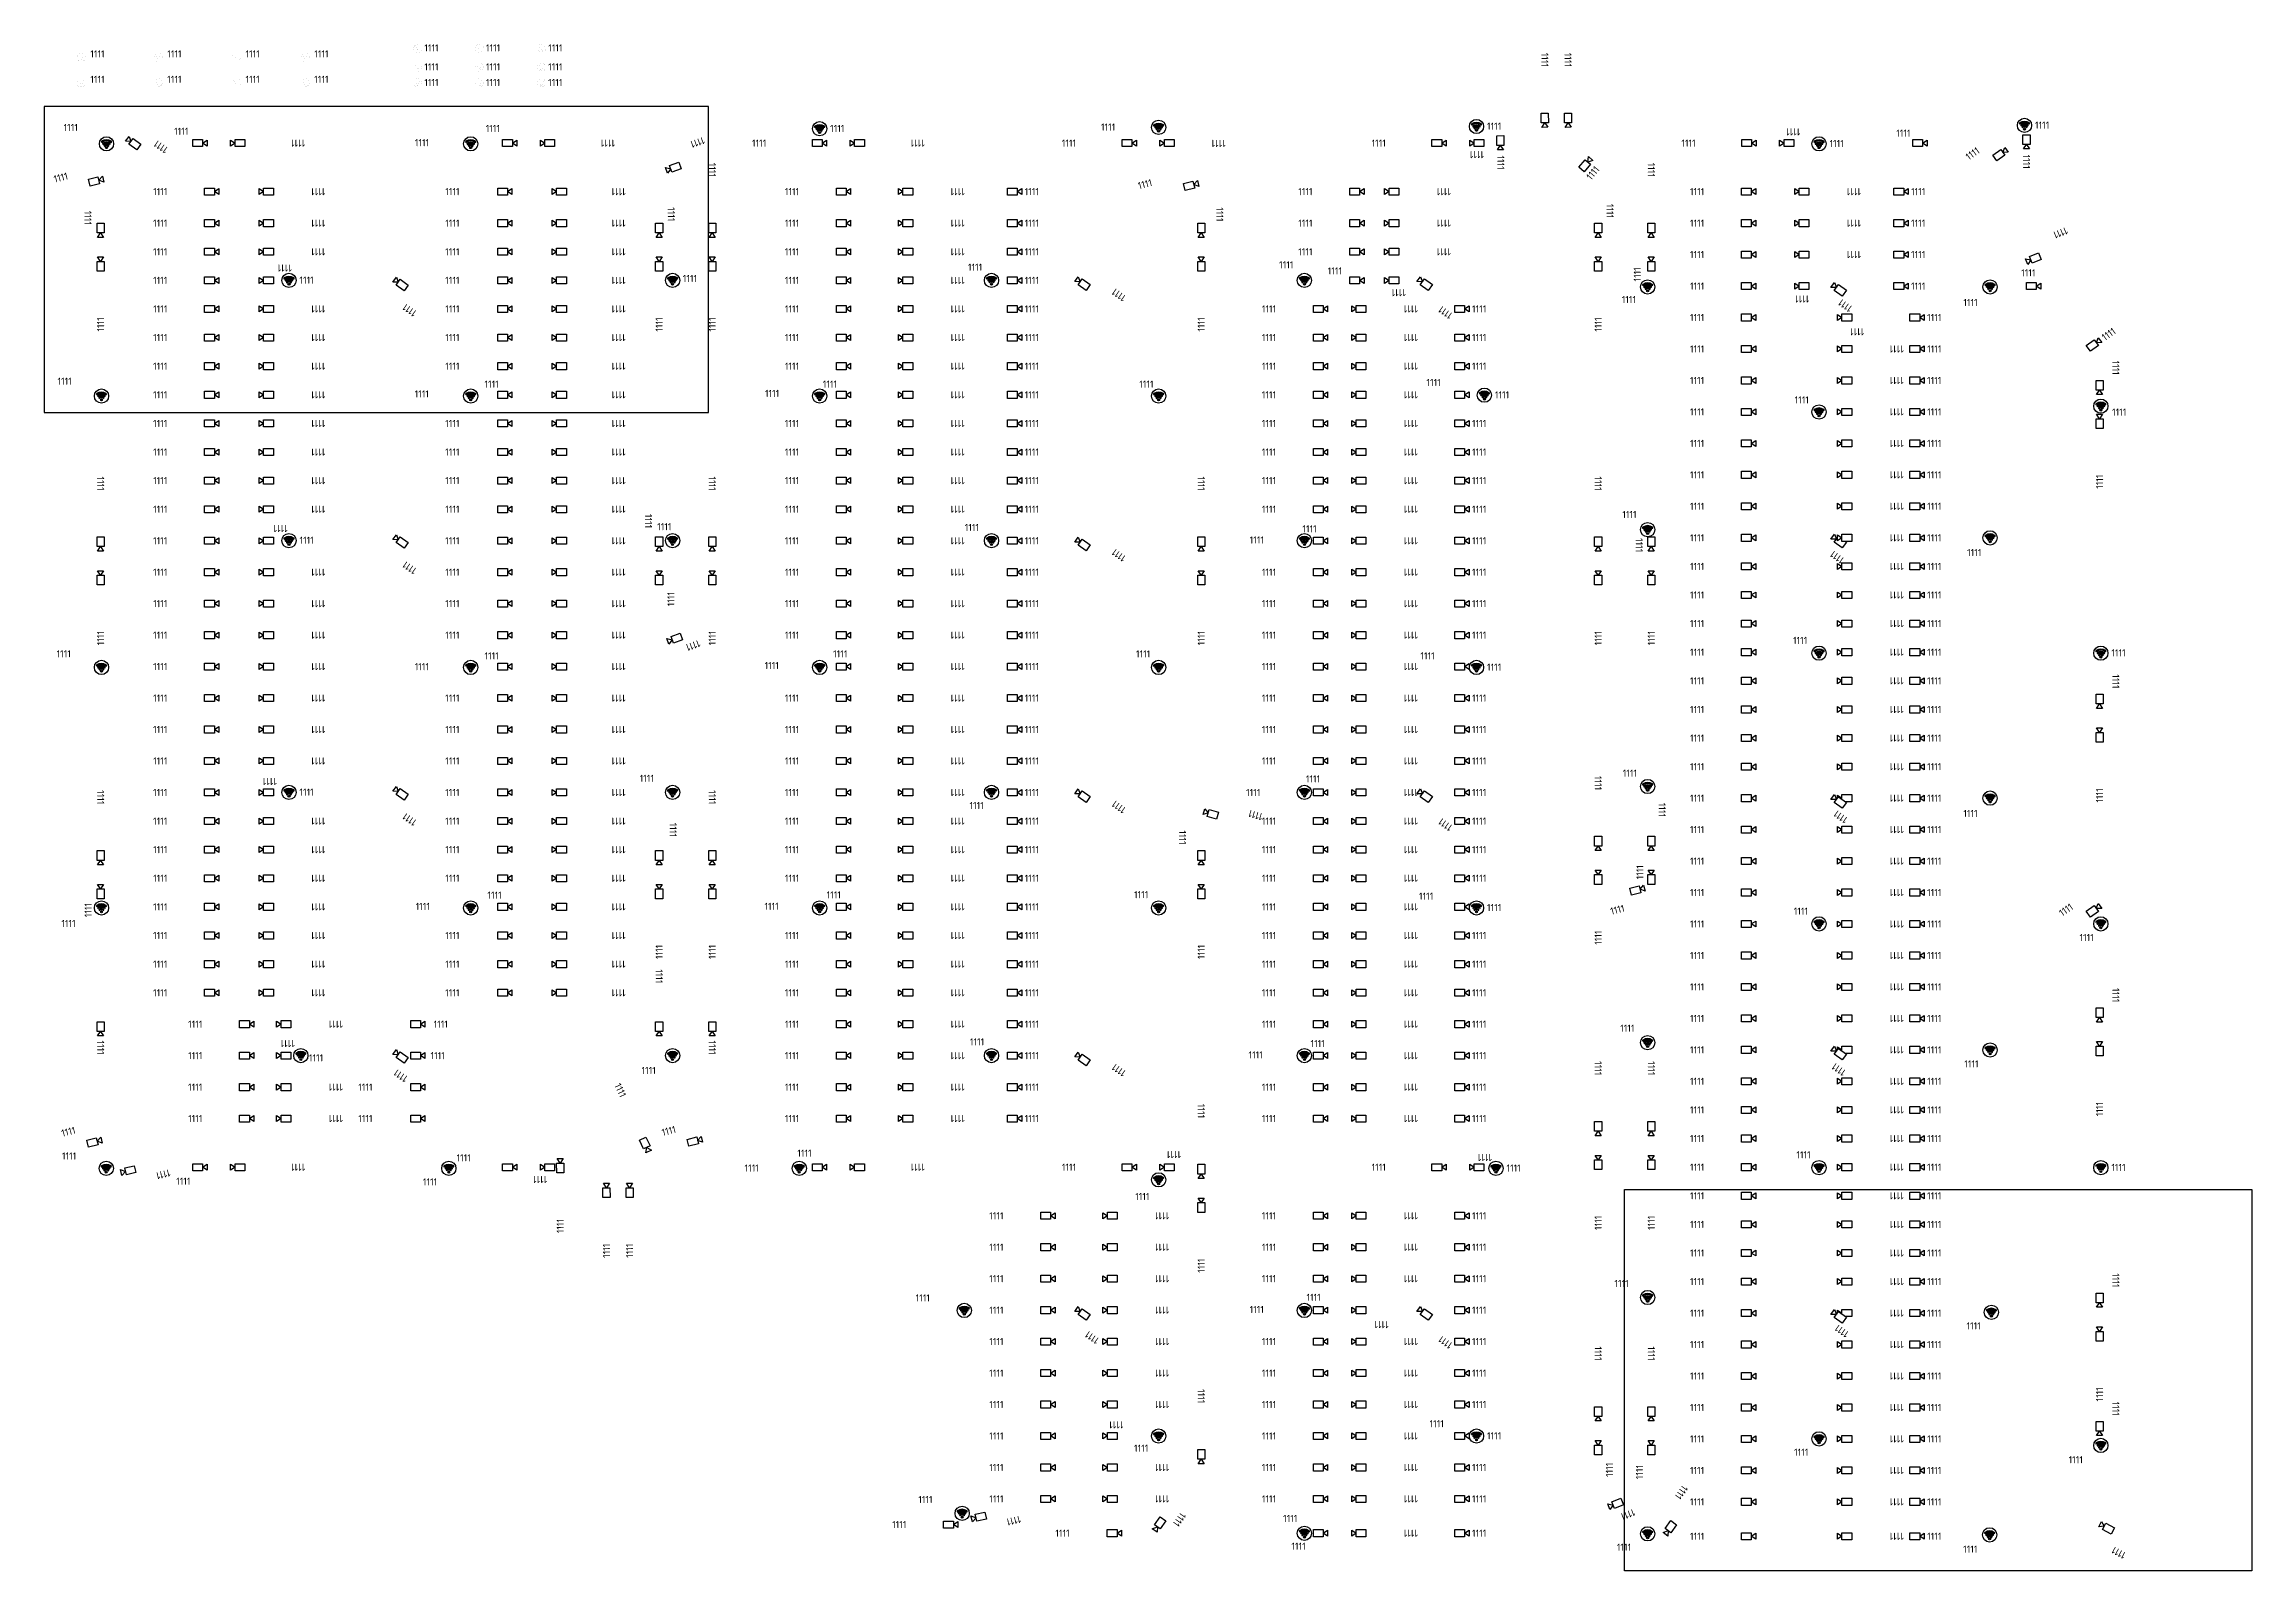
# Model space of a CAD drawing. Header units: millimetres. Extents: x -620 to 492225, y -805 to 106936.
# Drawn here: x -620 to 154206, y -805 to 106255 of the extents above; entities that cross this region are included whole.
import ezdxf
from ezdxf.enums import TextEntityAlignment as Align

# ---------------------------------------------------------------- set-up
doc = ezdxf.new("R2010")
doc.units = ezdxf.units.MM
doc.set_wipeout_variables(frame=1)
for name, color, linetype in [('_WB_ATTR', 7, 'Continuous'), ('_WB_CAM_dome_2.8', 82, 'Continuous'), ('_WB_CAM_dome_4.0', 5, 'Continuous'), ('_WB_HIDDEN_ATTR', 7, 'Continuous'), ('_WB_SOCKET', 114, 'Continuous'), ('_WB_WIFI_505', 5, 'Continuous')]:
    doc.layers.add(name, color=color, linetype=linetype)
doc.layers.add('SKK_VEIL', color=7, linetype='Continuous', lineweight=0)
doc.styles.add('WB_ISOCPEUR', font='isocpeur.ttf')

# ---------------------------------------------------------------- blocks, each defined once
blk = doc.blocks.new('camera')
at = {"layer": '_WB_HIDDEN_ATTR', "style": 'WB_ISOCPEUR', "flags": 1}
for tag, p in [('MAC', (0, -671)), ('SERIAL_NUMBER', (0, -1002)), ('ICON', (0, -1333))]:
    blk.add_attdef(tag, text='', height=250, dxfattribs=at).set_placement(p, align=Align.MIDDLE_LEFT)
at = {"color": 255}
blk.add_wipeout([(0, 125), (343, 125), (343, 0), (500, 105), (500, -105), (343, 0), (343, -125), (0, -125)], dxfattribs=at)
blk.add_lwpolyline([(0, 125), (343, 125), (343, -125), (0, -125)], close=True)
blk.add_lwpolyline([(343, 0), (500, 105), (500, -105), (343, 0)])
at = {"layer": '_WB_ATTR', "style": 'WB_ISOCPEUR', "flags": 8}
blk.add_attdef('NAME', text='', height=250, dxfattribs=at).set_placement((619, 11), align=Align.MIDDLE_LEFT)
at = {"layer": '_WB_HIDDEN_ATTR', "style": 'WB_ISOCPEUR', "flags": 1}
blk.add_attdef('IP', text='', height=250, dxfattribs=at).set_placement((0, -340), align=Align.MIDDLE_LEFT)
blk = doc.blocks.new('AP')
at = {"layer": '_WB_HIDDEN_ATTR', "style": 'WB_ISOCPEUR', "flags": 1}
for tag, p in [('SERIAL_NUMBER', (-250, -1084)), ('ICON', (-250, -1416))]:
    blk.add_attdef(tag, text='', height=250, dxfattribs=at).set_placement(p, align=Align.MIDDLE_LEFT)
at = {"color": 255}
blk.add_wipeout([(0, 250), (-13, 250), (-22, 249), (-33, 248), (-48, 245), (-57, 243), (-71, 240), (-81, 237), (-94, 232), (-107, 226), (-121, 219), (-135, 210), (-148, 201), (-164, 188), (-172, 181), (-182, 171), (-191, 161), (-198, 152), (-205, 143), (-211, 134), (-218, 122), (-224, 111), (-230, 99), (-234, 88), (-238, 77), (-241, 65), (-244, 54), (-246, 44), (-248, 34), (-249, 18), (-250, 6), (-250, -10), (-249, -25), (-247, -41), (-244, -56), (-239, -73), (-236, -82), (-233, -92), (-226, -107), (-221, -117), (-214, -129), (-206, -142), (-197, -154), (-191, -161), (-186, -168), (-178, -176), (-172, -182), (-165, -188), (-157, -195), (-150, -200), (-143, -205), (-133, -212), (-125, -216), (-114, -223), (-104, -227), (-94, -232), (-84, -235), (-74, -239), (-63, -242), (-54, -244), (-41, -247), (-28, -248), (-14, -250), (0, -250), (16, -249), (34, -248), (51, -245), (62, -242), (78, -237), (91, -233), (108, -226), (120, -219), (130, -213), (140, -207), (151, -199), (161, -191), (173, -181), (173, -181), (187, -166), (198, -153), (198, -153), (207, -141), (211, -134), (217, -124), (223, -114), (223, -114), (228, -103), (232, -92), (238, -78), (241, -66), (244, -57), (246, -43), (248, -34), (249, -23), (250, -8), (250, 6), (249, 17), (248, 30), (247, 38), (247, 38), (246, 45), (244, 55), (242, 64), (239, 74), (236, 83), (232, 92), (226, 106), (220, 118), (212, 133), (204, 144), (199, 151), (191, 161), (186, 167), (176, 178), (165, 188), (154, 197), (146, 203), (138, 208), (127, 216), (110, 225), (96, 231), (87, 234), (81, 237), (66, 241), (59, 243), (48, 245), (38, 247), (32, 248), (21, 249), (12, 250)], dxfattribs=at)
h = blk.add_hatch(color=256)
h.dxf.hatch_style = 1
h.paths.add_polyline_path([(-171, 87, 1), (-147, 53, -0.313169), (147, 53, 1), (171, 87, 0.313169)])
h.paths.add_polyline_path([(101, -13, 1), (125, 22, 0.313169), (-125, 22, 1), (-101, -13, -0.313169)])
h.paths.add_polyline_path([(79, -44, 0.313169), (-79, -44, 1), (-55, -79, -0.313169), (55, -79, 1)])
h.paths.add_polyline_path([(36, -134, 1), (-36, -134, 1)])
for centre, radius in [((0, 0), 250), ((0, -134), 36)]:
    blk.add_circle(centre, radius)
for centre, radius, start, end in [((-159, 70), 21, 124.77784, 304.77784), ((0, -158), 299, 55.22216, 124.77784), ((0, -158), 257, 55.22216, 124.77784), ((-113, 4), 21, 124.77784, 304.77784), ((0, -158), 219, 55.22216, 124.77784), ((0, -158), 177, 55.22216, 124.77784), ((0, -158), 177, 55.22216, 124.77784), ((113, 4), 21, 235.22216, 55.22216), ((159, 70), 21, 235.22216, 55.22216), ((-67, -61), 21, 124.77784, 304.77784), ((0, -158), 139, 55.22216, 124.77784), ((0, -158), 97, 55.22216, 124.77784), ((67, -61), 21, 235.22216, 55.22216)]:
    blk.add_arc(centre, radius, start, end)
at = {"layer": '_WB_ATTR', "style": 'WB_ISOCPEUR', "flags": 8}
blk.add_attdef('NAME', text='', height=250, dxfattribs=at).set_placement((369, 11), align=Align.MIDDLE_LEFT)
at = {"layer": '_WB_HIDDEN_ATTR', "style": 'WB_ISOCPEUR', "flags": 1}
for tag, p in [('IP', (-250, -422)), ('MAC', (-250, -753))]:
    blk.add_attdef(tag, text='', height=250, dxfattribs=at).set_placement(p, align=Align.MIDDLE_LEFT)
blk = doc.blocks.new('SOCKET_1P')
at = {"layer": '_WB_HIDDEN_ATTR', "style": 'WB_ISOCPEUR', "flags": 1}
for tag, p in [('MAC', (-172, -671)), ('SERIAL_NUMBER', (-172, -1002)), ('ICON', (-172, -1333))]:
    blk.add_attdef(tag, text='', height=250, dxfattribs=at).set_placement(p, align=Align.MIDDLE_LEFT)
at = {"color": 0, "linetype": 'ByBlock'}
blk.add_wipeout([(0, 144), (12, 144), (24, 142), (35, 140), (47, 136), (60, 131), (76, 122), (86, 116), (98, 106), (108, 95), (117, 85), (124, 73), (130, 62), (136, 49), (139, 37), (142, 22), (143, 12), (144, 0), (144, -11), (143, -18), (142, -26), (139, -39), (132, -58), (125, -72), (119, -81), (110, -93), (103, -100), (98, -105), (90, -113), (78, -121), (78, -121), (70, -126), (61, -131), (53, -134), (43, -138), (31, -141), (16, -143), (0, -144), (0, -144), (-21, -142), (-34, -140), (-43, -137), (-57, -132), (-67, -128), (-78, -121), (-91, -112), (-100, -104), (-109, -94), (-115, -87), (-121, -78), (-127, -69), (-131, -60), (-135, -51), (-139, -39), (-141, -29), (-143, -17), (-143, -17), (-144, -8), (-144, 0), (-143, 13), (-142, 22), (-138, 40), (-135, 50), (-132, 57), (-128, 66), (-122, 77), (-122, 77), (-114, 88), (-103, 100), (-94, 109), (-82, 118), (-73, 124), (-63, 129), (-52, 134), (-33, 140), (-19, 143), (-9, 144)], dxfattribs=at).dxf.layer = 'SKK_VEIL'
at = {"color": 0, "linetype": 'ByBlock', "lineweight": -2, "const_width": 1}
blk.add_lwpolyline([(0, 144, -1), (0, -144, -1), (0, 144, 1)], format="xyb", dxfattribs=at)
for points in [[(0, -75), (-86, 75), (86, 75), (0, -75)], [(-86, -75), (86, -75)]]:
    blk.add_lwpolyline(points, dxfattribs=at)
at = {"layer": '_WB_ATTR', "style": 'WB_ISOCPEUR', "flags": 8}
blk.add_attdef('NAME', text='', height=250, dxfattribs=at).set_placement((226, 11), align=Align.MIDDLE_LEFT)
at = {"layer": '_WB_HIDDEN_ATTR', "style": 'WB_ISOCPEUR', "flags": 1}
blk.add_attdef('IP', text='', height=250, dxfattribs=at).set_placement((-172, -340), align=Align.MIDDLE_LEFT)
blk = doc.blocks.new('SOCKET_RJ-45')
at = {"layer": '_WB_HIDDEN_ATTR', "style": 'WB_ISOCPEUR', "flags": 1}
for tag, p in [('MAC', (-343, -1342)), ('SERIAL_NUMBER', (-343, -2004)), ('ICON', (-343, -2667))]:
    blk.add_attdef(tag, text='', height=500, dxfattribs=at).set_placement(p, align=Align.MIDDLE_LEFT)
at = {"color": 0, "linetype": 'ByBlock'}
blk.add_wipeout([(0, 288), (24, 287), (48, 284), (70, 279), (94, 272), (120, 262), (152, 245), (172, 231), (196, 211), (216, 191), (233, 169), (248, 147), (260, 124), (271, 97), (278, 74), (285, 45), (287, 25), (288, 0), (287, -22), (286, -36), (283, -53), (277, -78), (264, -116), (249, -144), (238, -163), (220, -186), (206, -201), (196, -211), (179, -225), (155, -243), (155, -243), (139, -252), (122, -261), (106, -268), (86, -275), (63, -281), (32, -286), (0, -288), (0, -288), (-42, -285), (-68, -280), (-87, -275), (-113, -265), (-134, -255), (-156, -242), (-181, -224), (-199, -208), (-218, -188), (-230, -174), (-242, -156), (-253, -137), (-261, -121), (-270, -101), (-277, -78), (-282, -57), (-286, -33), (-286, -33), (-288, -15), (-288, 0), (-287, 25), (-284, 45), (-277, 80), (-270, 100), (-265, 114), (-256, 132), (-243, 154), (-243, 154), (-229, 175), (-207, 201), (-188, 218), (-164, 236), (-147, 248), (-127, 259), (-105, 268), (-66, 280), (-38, 285), (-18, 287)], dxfattribs=at).dxf.layer = 'SKK_VEIL'
at = {"color": 0, "linetype": 'ByBlock', "lineweight": -2, "const_width": 2}
for points in [[(0, 288, -1), (0, -288, -1), (0, 288, 1)], [(0, -212, 1), (0, -87, 1), (0, -212, 1)]]:
    blk.add_lwpolyline(points, format="xyb", dxfattribs=at)
blk.add_lwpolyline([(0, -150), (-173, 150), (173, 150), (0, -150)], dxfattribs=at)
at = {"layer": '_WB_ATTR', "style": 'WB_ISOCPEUR', "flags": 8}
blk.add_attdef('NAME', text='', height=500, dxfattribs=at).set_placement((452, 22), align=Align.MIDDLE_LEFT)
at = {"layer": '_WB_HIDDEN_ATTR', "style": 'WB_ISOCPEUR', "flags": 1}
blk.add_attdef('IP', text='', height=500, dxfattribs=at).set_placement((-343, -679), align=Align.MIDDLE_LEFT)

msp = doc.modelspace()

# ---------------------------------------------------------------- block references
at = {"layer": '_WB_CAM_dome_2.8', "color": 5}
ref = msp.add_blockref('camera', (104618, 101421, 0), dxfattribs=dict(at, xscale=2, yscale=2, zscale=2, rotation=270.3657828232577))
ref.add_attrib('NAME', '1111', dxfattribs={"layer": '_WB_ATTR', "height": 500, "rotation": 270.36578, "style": 'WB_ISOCPEUR'}).set_placement((104618, 105654, 0), align=Align.MIDDLE_LEFT)
ref = msp.add_blockref('camera', (106245, 101421, 0), dxfattribs=dict(at, xscale=2, yscale=2, zscale=2, rotation=270.3657828232577))
ref.add_attrib('NAME', '1111', dxfattribs={"layer": '_WB_ATTR', "height": 500, "rotation": 270.36578, "style": 'WB_ISOCPEUR'}).set_placement((106245, 105654, 0), align=Align.MIDDLE_LEFT)
ref = msp.add_blockref('camera', (6025, 99038), dxfattribs=dict(at, xscale=2, yscale=2, zscale=2, rotation=144.5278637389484))
ref.add_attrib('NAME', '1111', dxfattribs={"layer": '_WB_ATTR', "height": 500, "rotation": 144.52786, "style": 'WB_ISOCPEUR'}).set_placement((7979, 98761), align=Align.MIDDLE_LEFT)
ref = msp.add_blockref('camera', (13452, 99318), dxfattribs=dict(at, xscale=2, yscale=2, zscale=2, rotation=179.999999999996))
ref.add_attrib('NAME', '1111', dxfattribs={"layer": '_WB_ATTR', "height": 500, "rotation": 180, "style": 'WB_ISOCPEUR'}).set_placement((17686, 99318), align=Align.MIDDLE_LEFT)
ref = msp.add_blockref('camera', (31530, 99318), dxfattribs=dict(at, xscale=2, yscale=2, zscale=2))
ref.add_attrib('NAME', '1111', dxfattribs={"layer": '_WB_ATTR', "height": 500, "rotation": 360, "style": 'WB_ISOCPEUR'}).set_placement((30346, 100348), align=Align.MIDDLE_LEFT)
ref = msp.add_blockref('camera', (35178, 99318), dxfattribs=dict(at, xscale=2, yscale=2, zscale=2, rotation=179.999999999996))
ref.add_attrib('NAME', '1111', dxfattribs={"layer": '_WB_ATTR', "height": 500, "rotation": 180, "style": 'WB_ISOCPEUR'}).set_placement((39412, 99318), align=Align.MIDDLE_LEFT)
ref = msp.add_blockref('camera', (43976, 97743), dxfattribs=dict(at, xscale=2, yscale=2, zscale=2, rotation=198.954035556848))
ref.add_attrib('NAME', '1111', dxfattribs={"layer": '_WB_ATTR', "height": 500, "rotation": 198.95404, "style": 'WB_ISOCPEUR'}).set_placement((45680, 99533), align=Align.MIDDLE_LEFT)
ref = msp.add_blockref('camera', (53256, 99318), dxfattribs=dict(at, xscale=2, yscale=2, zscale=2))
ref.add_attrib('NAME', '1111', dxfattribs={"layer": '_WB_ATTR', "height": 500, "rotation": 360, "style": 'WB_ISOCPEUR'}).set_placement((49023, 99318), align=Align.MIDDLE_LEFT)
ref = msp.add_blockref('camera', (56904, 99318), dxfattribs=dict(at, xscale=2, yscale=2, zscale=2, rotation=179.999999999996))
ref.add_attrib('NAME', '1111', dxfattribs={"layer": '_WB_ATTR', "height": 500, "rotation": 180, "style": 'WB_ISOCPEUR'}).set_placement((61138, 99318), align=Align.MIDDLE_LEFT)
ref = msp.add_blockref('camera', (74982, 99318), dxfattribs=dict(at, xscale=2, yscale=2, zscale=2))
ref.add_attrib('NAME', '1111', dxfattribs={"layer": '_WB_ATTR', "height": 500, "rotation": 360, "style": 'WB_ISOCPEUR'}).set_placement((70749, 99318), align=Align.MIDDLE_LEFT)
ref = msp.add_blockref('camera', (78630, 99318), dxfattribs=dict(at, xscale=2, yscale=2, zscale=2, rotation=179.999999999996))
ref.add_attrib('NAME', '1111', dxfattribs={"layer": '_WB_ATTR', "height": 500, "rotation": 180, "style": 'WB_ISOCPEUR'}).set_placement((82243, 99298), align=Align.MIDDLE_LEFT)
ref = msp.add_blockref('camera', (96708, 99318), dxfattribs=dict(at, xscale=2, yscale=2, zscale=2))
ref.add_attrib('NAME', '1111', dxfattribs={"layer": '_WB_ATTR', "height": 500, "rotation": 360, "style": 'WB_ISOCPEUR'}).set_placement((92475, 99318), align=Align.MIDDLE_LEFT)
ref = msp.add_blockref('camera', (100356, 99318), dxfattribs=dict(at, xscale=2, yscale=2, zscale=2, rotation=179.999999999996))
ref.add_attrib('NAME', '1111', dxfattribs={"layer": '_WB_ATTR', "height": 500, "rotation": 180, "style": 'WB_ISOCPEUR'}).set_placement((100357, 98509), align=Align.MIDDLE_LEFT)
ref = msp.add_blockref('camera', (101497, 99838, 0), dxfattribs=dict(at, xscale=2, yscale=2, zscale=2, rotation=270.3657828232577))
ref.add_attrib('NAME', '1111', dxfattribs={"layer": '_WB_ATTR', "height": 500, "rotation": 270.36578, "style": 'WB_ISOCPEUR'}).set_placement((101528, 98452, 0), align=Align.MIDDLE_LEFT)
ref = msp.add_blockref('camera', (118434, 99318), dxfattribs=dict(at, xscale=2, yscale=2, zscale=2))
ref.add_attrib('NAME', '1111', dxfattribs={"layer": '_WB_ATTR', "height": 500, "rotation": 360, "style": 'WB_ISOCPEUR'}).set_placement((114201, 99318), align=Align.MIDDLE_LEFT)
ref = msp.add_blockref('camera', (122082, 99318), dxfattribs=dict(at, xscale=2, yscale=2, zscale=2, rotation=179.999999999996))
ref.add_attrib('NAME', '1111', dxfattribs={"layer": '_WB_ATTR', "height": 500, "rotation": 180, "style": 'WB_ISOCPEUR'}).set_placement((122540, 100101), align=Align.MIDDLE_LEFT)
ref = msp.add_blockref('camera', (130434, 99318), dxfattribs=dict(at, xscale=2, yscale=2, zscale=2))
ref.add_attrib('NAME', '1111', dxfattribs={"layer": '_WB_ATTR', "height": 500, "rotation": 360, "style": 'WB_ISOCPEUR'}).set_placement((129267, 100016), align=Align.MIDDLE_LEFT)
ref = msp.add_blockref('camera', (138405, 99904, 0), dxfattribs=dict(at, xscale=2, yscale=2, zscale=2, rotation=270))
ref.add_attrib('NAME', '1111', dxfattribs={"layer": '_WB_ATTR', "height": 500, "rotation": 270, "style": 'WB_ISOCPEUR'}).set_placement((138405, 98512, 0), align=Align.MIDDLE_LEFT)
ref = msp.add_blockref('camera', (107196, 97465), dxfattribs=dict(at, xscale=2, yscale=2, zscale=2, rotation=49.95327229151026))
ref.add_attrib('NAME', '1111', dxfattribs={"layer": '_WB_ATTR', "height": 500, "rotation": 49.95327, "style": 'WB_ISOCPEUR'}).set_placement((107669, 96833), align=Align.MIDDLE_LEFT)
ref = msp.add_blockref('camera', (112091, 93705), dxfattribs=dict(at, xscale=2, yscale=2, zscale=2, rotation=270))
ref.add_attrib('NAME', '1111', dxfattribs={"layer": '_WB_ATTR', "height": 500, "rotation": 270, "style": 'WB_ISOCPEUR'}).set_placement((112091, 97939), align=Align.MIDDLE_LEFT)
ref = msp.add_blockref('camera', (136180, 98274), dxfattribs=dict(at, xscale=2, yscale=2, zscale=2, rotation=34.9266864072603))
ref.add_attrib('NAME', '1111', dxfattribs={"layer": '_WB_ATTR', "height": 500, "rotation": 34.92669, "style": 'WB_ISOCPEUR'}).set_placement((134208, 98290), align=Align.MIDDLE_LEFT)
ref = msp.add_blockref('camera', (2544, 96539), dxfattribs=dict(at, xscale=2, yscale=2, zscale=2, rotation=14.19990353076022))
ref.add_attrib('NAME', '1111', dxfattribs={"layer": '_WB_ATTR', "height": 500, "rotation": 14.1999, "style": 'WB_ISOCPEUR'}).set_placement((61, 96780), align=Align.MIDDLE_LEFT)
ref = msp.add_blockref('camera', (79344, 96239), dxfattribs=dict(at, xscale=2, yscale=2, zscale=2, rotation=14.19990353076022))
ref.add_attrib('NAME', '1111', dxfattribs={"layer": '_WB_ATTR', "height": 500, "rotation": 14.1999, "style": 'WB_ISOCPEUR'}).set_placement((76095, 96315), align=Align.MIDDLE_LEFT)
ref = msp.add_blockref('camera', (3341, 93705), dxfattribs=dict(at, xscale=2, yscale=2, zscale=2, rotation=270))
ref.add_attrib('NAME', '1111', dxfattribs={"layer": '_WB_ATTR', "height": 500, "rotation": 270, "style": 'WB_ISOCPEUR'}).set_placement((2452, 94576), align=Align.MIDDLE_LEFT)
ref = msp.add_blockref('camera', (42510, 93705), dxfattribs=dict(at, xscale=2, yscale=2, zscale=2, rotation=270))
ref.add_attrib('NAME', '1111', dxfattribs={"layer": '_WB_ATTR', "height": 500, "rotation": 270, "style": 'WB_ISOCPEUR'}).set_placement((43361, 94822), align=Align.MIDDLE_LEFT)
ref = msp.add_blockref('camera', (80529, 93705), dxfattribs=dict(at, xscale=2, yscale=2, zscale=2, rotation=270))
ref.add_attrib('NAME', '1111', dxfattribs={"layer": '_WB_ATTR', "height": 500, "rotation": 270, "style": 'WB_ISOCPEUR'}).set_placement((81824, 94818), align=Align.MIDDLE_LEFT)
ref = msp.add_blockref('camera', (108365, 93705), dxfattribs=dict(at, xscale=2, yscale=2, zscale=2, rotation=270))
ref.add_attrib('NAME', '1111', dxfattribs={"layer": '_WB_ATTR', "height": 500, "rotation": 270, "style": 'WB_ISOCPEUR'}).set_placement((109193, 95058), align=Align.MIDDLE_LEFT)
ref = msp.add_blockref('camera', (139339, 91380, 0), dxfattribs=dict(at, xscale=2, yscale=2, zscale=2, rotation=201.9372272965486))
ref.add_attrib('NAME', '1111', dxfattribs={"layer": '_WB_ATTR', "height": 500, "rotation": 201.93723, "style": 'WB_ISOCPEUR'}).set_placement((141257, 93211, 0), align=Align.MIDDLE_LEFT)
ref = msp.add_blockref('camera', (3341, 90331), dxfattribs=dict(at, xscale=2, yscale=2, zscale=2, rotation=90))
ref.add_attrib('NAME', '1111', dxfattribs={"layer": '_WB_ATTR', "height": 500, "rotation": 90, "style": 'WB_ISOCPEUR'}).set_placement((3341, 86098), align=Align.MIDDLE_LEFT)
ref = msp.add_blockref('camera', (24772, 89162), dxfattribs=dict(at, xscale=2, yscale=2, zscale=2, rotation=144.5278637389484))
ref.add_attrib('NAME', '1111', dxfattribs={"layer": '_WB_ATTR', "height": 500, "rotation": 144.52786, "style": 'WB_ISOCPEUR'}).set_placement((25418, 87299), align=Align.MIDDLE_LEFT)
ref = msp.add_blockref('camera', (42510, 90331), dxfattribs=dict(at, xscale=2, yscale=2, zscale=2, rotation=90))
ref.add_attrib('NAME', '1111', dxfattribs={"layer": '_WB_ATTR', "height": 500, "rotation": 90, "style": 'WB_ISOCPEUR'}).set_placement((42510, 86098), align=Align.MIDDLE_LEFT)
ref = msp.add_blockref('camera', (46236, 90331), dxfattribs=dict(at, xscale=2, yscale=2, zscale=2, rotation=90))
ref.add_attrib('NAME', '1111', dxfattribs={"layer": '_WB_ATTR', "height": 500, "rotation": 90, "style": 'WB_ISOCPEUR'}).set_placement((46236, 86098), align=Align.MIDDLE_LEFT)
ref = msp.add_blockref('camera', (72591, 89192), dxfattribs=dict(at, xscale=2, yscale=2, zscale=2, rotation=144.5278637389484))
ref.add_attrib('NAME', '1111', dxfattribs={"layer": '_WB_ATTR', "height": 500, "rotation": 144.52786, "style": 'WB_ISOCPEUR'}).set_placement((75161, 88376), align=Align.MIDDLE_LEFT)
ref = msp.add_blockref('camera', (80529, 90331), dxfattribs=dict(at, xscale=2, yscale=2, zscale=2, rotation=90))
ref.add_attrib('NAME', '1111', dxfattribs={"layer": '_WB_ATTR', "height": 500, "rotation": 90, "style": 'WB_ISOCPEUR'}).set_placement((80529, 86098), align=Align.MIDDLE_LEFT)
ref = msp.add_blockref('camera', (108365, 90331), dxfattribs=dict(at, xscale=2, yscale=2, zscale=2, rotation=90))
ref.add_attrib('NAME', '1111', dxfattribs={"layer": '_WB_ATTR', "height": 500, "rotation": 90, "style": 'WB_ISOCPEUR'}).set_placement((108365, 86098), align=Align.MIDDLE_LEFT)
ref = msp.add_blockref('camera', (112091, 90331), dxfattribs=dict(at, xscale=2, yscale=2, zscale=2, rotation=90))
ref.add_attrib('NAME', '1111', dxfattribs={"layer": '_WB_ATTR', "height": 500, "rotation": 90, "style": 'WB_ISOCPEUR'}).set_placement((111109, 89610), align=Align.MIDDLE_LEFT)
ref = msp.add_blockref('camera', (142740, 84927), dxfattribs=dict(at, xscale=1.999999999999999, yscale=1.999999999999999, zscale=1.999999999999999, rotation=34.9266864072603))
ref.add_attrib('NAME', '1111', dxfattribs={"layer": '_WB_ATTR', "height": 500, "rotation": 34.92669, "style": 'WB_ISOCPEUR'}).set_placement((143754, 85631), align=Align.MIDDLE_LEFT)
ref = msp.add_blockref('camera', (143531, 79305, 0), dxfattribs=dict(at, xscale=2, yscale=2, zscale=2, rotation=90))
ref.add_attrib('NAME', '1111', dxfattribs={"layer": '_WB_ATTR', "height": 500, "rotation": 90, "style": 'WB_ISOCPEUR'}).set_placement((143531, 75072, 0), align=Align.MIDDLE_LEFT)
ref = msp.add_blockref('camera', (3341, 71705), dxfattribs=dict(at, xscale=2, yscale=2, zscale=2, rotation=270))
ref.add_attrib('NAME', '1111', dxfattribs={"layer": '_WB_ATTR', "height": 500, "rotation": 270, "style": 'WB_ISOCPEUR'}).set_placement((3341, 75939), align=Align.MIDDLE_LEFT)
ref = msp.add_blockref('camera', (46236, 71705), dxfattribs=dict(at, xscale=2, yscale=2, zscale=2, rotation=270))
ref.add_attrib('NAME', '1111', dxfattribs={"layer": '_WB_ATTR', "height": 500, "rotation": 270, "style": 'WB_ISOCPEUR'}).set_placement((46236, 75939), align=Align.MIDDLE_LEFT)
ref = msp.add_blockref('camera', (80529, 71705), dxfattribs=dict(at, xscale=2, yscale=2, zscale=2, rotation=270))
ref.add_attrib('NAME', '1111', dxfattribs={"layer": '_WB_ATTR', "height": 500, "rotation": 270, "style": 'WB_ISOCPEUR'}).set_placement((80529, 75939), align=Align.MIDDLE_LEFT)
ref = msp.add_blockref('camera', (108365, 71705), dxfattribs=dict(at, xscale=2, yscale=2, zscale=2, rotation=270))
ref.add_attrib('NAME', '1111', dxfattribs={"layer": '_WB_ATTR', "height": 500, "rotation": 270, "style": 'WB_ISOCPEUR'}).set_placement((108365, 75939), align=Align.MIDDLE_LEFT)
ref = msp.add_blockref('camera', (42510, 71705), dxfattribs=dict(at, xscale=2, yscale=2, zscale=2, rotation=270))
ref.add_attrib('NAME', '1111', dxfattribs={"layer": '_WB_ATTR', "height": 500, "rotation": 270, "style": 'WB_ISOCPEUR'}).set_placement((41760, 73309), align=Align.MIDDLE_LEFT)
ref = msp.add_blockref('camera', (24772, 71104), dxfattribs=dict(at, xscale=2, yscale=2, zscale=2, rotation=144.5278637389484))
ref.add_attrib('NAME', '1111', dxfattribs={"layer": '_WB_ATTR', "height": 500, "rotation": 144.52786, "style": 'WB_ISOCPEUR'}).set_placement((25418, 69240), align=Align.MIDDLE_LEFT)
ref = msp.add_blockref('camera', (72591, 70934), dxfattribs=dict(at, xscale=2, yscale=2, zscale=2, rotation=144.5278637389484))
ref.add_attrib('NAME', '1111', dxfattribs={"layer": '_WB_ATTR', "height": 500, "rotation": 144.52786, "style": 'WB_ISOCPEUR'}).set_placement((75161, 70118), align=Align.MIDDLE_LEFT)
ref = msp.add_blockref('camera', (112091, 71705), dxfattribs=dict(at, xscale=2, yscale=2, zscale=2, rotation=270))
ref.add_attrib('NAME', '1111', dxfattribs={"layer": '_WB_ATTR', "height": 500, "rotation": 270, "style": 'WB_ISOCPEUR'}).set_placement((111245, 71619), align=Align.MIDDLE_LEFT)
ref = msp.add_blockref('camera', (3341, 68331), dxfattribs=dict(at, xscale=2, yscale=2, zscale=2, rotation=90))
ref.add_attrib('NAME', '1111', dxfattribs={"layer": '_WB_ATTR', "height": 500, "rotation": 90, "style": 'WB_ISOCPEUR'}).set_placement((3341, 64098), align=Align.MIDDLE_LEFT)
ref = msp.add_blockref('camera', (42510, 68331), dxfattribs=dict(at, xscale=2, yscale=2, zscale=2, rotation=90))
ref.add_attrib('NAME', '1111', dxfattribs={"layer": '_WB_ATTR', "height": 500, "rotation": 90, "style": 'WB_ISOCPEUR'}).set_placement((43338, 66834), align=Align.MIDDLE_LEFT)
ref = msp.add_blockref('camera', (80529, 68331), dxfattribs=dict(at, xscale=2, yscale=2, zscale=2, rotation=90))
ref.add_attrib('NAME', '1111', dxfattribs={"layer": '_WB_ATTR', "height": 500, "rotation": 90, "style": 'WB_ISOCPEUR'}).set_placement((80529, 64098), align=Align.MIDDLE_LEFT)
ref = msp.add_blockref('camera', (108365, 68331), dxfattribs=dict(at, xscale=2, yscale=2, zscale=2, rotation=90))
ref.add_attrib('NAME', '1111', dxfattribs={"layer": '_WB_ATTR', "height": 500, "rotation": 90, "style": 'WB_ISOCPEUR'}).set_placement((108365, 64098), align=Align.MIDDLE_LEFT)
ref = msp.add_blockref('camera', (112091, 68331), dxfattribs=dict(at, xscale=2, yscale=2, zscale=2, rotation=90))
ref.add_attrib('NAME', '1111', dxfattribs={"layer": '_WB_ATTR', "height": 500, "rotation": 90, "style": 'WB_ISOCPEUR'}).set_placement((112091, 64098), align=Align.MIDDLE_LEFT)
ref = msp.add_blockref('camera', (44071, 64717), dxfattribs=dict(at, xscale=2, yscale=2, zscale=2, rotation=199.6001130112878))
ref.add_attrib('NAME', '1111', dxfattribs={"layer": '_WB_ATTR', "height": 500, "rotation": 199.60011, "style": 'WB_ISOCPEUR'}).set_placement((45364, 64258), align=Align.MIDDLE_LEFT)
ref = msp.add_blockref('camera', (143531, 60679, 0), dxfattribs=dict(at, xscale=2, yscale=2, zscale=2, rotation=270))
ref.add_attrib('NAME', '1111', dxfattribs={"layer": '_WB_ATTR', "height": 500, "rotation": 270, "style": 'WB_ISOCPEUR'}).set_placement((144666, 62066, 0), align=Align.MIDDLE_LEFT)
ref = msp.add_blockref('camera', (143531, 57305, 0), dxfattribs=dict(at, xscale=2, yscale=2, zscale=2, rotation=90))
ref.add_attrib('NAME', '1111', dxfattribs={"layer": '_WB_ATTR', "height": 500, "rotation": 90, "style": 'WB_ISOCPEUR'}).set_placement((143531, 53072, 0), align=Align.MIDDLE_LEFT)
ref = msp.add_blockref('camera', (24772, 53452), dxfattribs=dict(at, xscale=2, yscale=2, zscale=2, rotation=144.5278637389484))
ref.add_attrib('NAME', '1111', dxfattribs={"layer": '_WB_ATTR', "height": 500, "rotation": 144.52786, "style": 'WB_ISOCPEUR'}).set_placement((25418, 51588), align=Align.MIDDLE_LEFT)
ref = msp.add_blockref('camera', (108365, 50705), dxfattribs=dict(at, xscale=2, yscale=2, zscale=2, rotation=270))
ref.add_attrib('NAME', '1111', dxfattribs={"layer": '_WB_ATTR', "height": 500, "rotation": 270, "style": 'WB_ISOCPEUR'}).set_placement((108365, 54939), align=Align.MIDDLE_LEFT)
ref = msp.add_blockref('camera', (3341, 49705), dxfattribs=dict(at, xscale=2, yscale=2, zscale=2, rotation=270))
ref.add_attrib('NAME', '1111', dxfattribs={"layer": '_WB_ATTR', "height": 500, "rotation": 270, "style": 'WB_ISOCPEUR'}).set_placement((3341, 53939), align=Align.MIDDLE_LEFT)
ref = msp.add_blockref('camera', (46236, 49705), dxfattribs=dict(at, xscale=2, yscale=2, zscale=2, rotation=270))
ref.add_attrib('NAME', '1111', dxfattribs={"layer": '_WB_ATTR', "height": 500, "rotation": 270, "style": 'WB_ISOCPEUR'}).set_placement((46236, 53939), align=Align.MIDDLE_LEFT)
ref = msp.add_blockref('camera', (72591, 53282), dxfattribs=dict(at, xscale=2, yscale=2, zscale=2, rotation=144.5278637389484))
ref.add_attrib('NAME', '1111', dxfattribs={"layer": '_WB_ATTR', "height": 500, "rotation": 144.52786, "style": 'WB_ISOCPEUR'}).set_placement((75161, 52466), align=Align.MIDDLE_LEFT)
ref = msp.add_blockref('camera', (112091, 50705), dxfattribs=dict(at, xscale=2, yscale=2, zscale=2, rotation=270))
ref.add_attrib('NAME', '1111', dxfattribs={"layer": '_WB_ATTR', "height": 500, "rotation": 270, "style": 'WB_ISOCPEUR'}).set_placement((112848, 53056), align=Align.MIDDLE_LEFT)
ref = msp.add_blockref('camera', (42510, 49705), dxfattribs=dict(at, xscale=2, yscale=2, zscale=2, rotation=270))
ref.add_attrib('NAME', '1111', dxfattribs={"layer": '_WB_ATTR', "height": 500, "rotation": 270, "style": 'WB_ISOCPEUR'}).set_placement((43490, 51655), align=Align.MIDDLE_LEFT)
ref = msp.add_blockref('camera', (3341, 46331), dxfattribs=dict(at, xscale=2, yscale=2, zscale=2, rotation=90))
ref.add_attrib('NAME', '1111', dxfattribs={"layer": '_WB_ATTR', "height": 500, "rotation": 90, "style": 'WB_ISOCPEUR'}).set_placement((2461, 45032), align=Align.MIDDLE_LEFT)
ref = msp.add_blockref('camera', (42510, 46331), dxfattribs=dict(at, xscale=2, yscale=2, zscale=2, rotation=90))
ref.add_attrib('NAME', '1111', dxfattribs={"layer": '_WB_ATTR', "height": 500, "rotation": 90, "style": 'WB_ISOCPEUR'}).set_placement((42510, 42098), align=Align.MIDDLE_LEFT)
ref = msp.add_blockref('camera', (46236, 46331), dxfattribs=dict(at, xscale=2, yscale=2, zscale=2, rotation=90))
ref.add_attrib('NAME', '1111', dxfattribs={"layer": '_WB_ATTR', "height": 500, "rotation": 90, "style": 'WB_ISOCPEUR'}).set_placement((46236, 42098), align=Align.MIDDLE_LEFT)
ref = msp.add_blockref('camera', (80529, 46331), dxfattribs=dict(at, xscale=2, yscale=2, zscale=2, rotation=90))
ref.add_attrib('NAME', '1111', dxfattribs={"layer": '_WB_ATTR', "height": 500, "rotation": 90, "style": 'WB_ISOCPEUR'}).set_placement((80529, 42098), align=Align.MIDDLE_LEFT)
ref = msp.add_blockref('camera', (110636, 46824), dxfattribs=dict(at, xscale=2, yscale=2, zscale=2, rotation=14.19990353076022))
ref.add_attrib('NAME', '1111', dxfattribs={"layer": '_WB_ATTR', "height": 500, "rotation": 14.1999, "style": 'WB_ISOCPEUR'}).set_placement((109228, 45436), align=Align.MIDDLE_LEFT)
ref = msp.add_blockref('camera', (142736, 45245), dxfattribs=dict(at, xscale=1.999999999999999, yscale=1.999999999999999, zscale=1.999999999999999, rotation=34.92668640726029))
ref.add_attrib('NAME', '1111', dxfattribs={"layer": '_WB_ATTR', "height": 500, "rotation": 34.92669, "style": 'WB_ISOCPEUR'}).set_placement((140764, 45261), align=Align.MIDDLE_LEFT)
ref = msp.add_blockref('camera', (143531, 38679, 0), dxfattribs=dict(at, xscale=2, yscale=2, zscale=2, rotation=270))
ref.add_attrib('NAME', '1111', dxfattribs={"layer": '_WB_ATTR', "height": 500, "rotation": 270, "style": 'WB_ISOCPEUR'}).set_placement((144666, 40066, 0), align=Align.MIDDLE_LEFT)
ref = msp.add_blockref('camera', (3341, 37705), dxfattribs=dict(at, xscale=2, yscale=2, zscale=2, rotation=270))
ref.add_attrib('NAME', '1111', dxfattribs={"layer": '_WB_ATTR', "height": 500, "rotation": 270, "style": 'WB_ISOCPEUR'}).set_placement((3341, 36387), align=Align.MIDDLE_LEFT)
ref = msp.add_blockref('camera', (46236, 37705), dxfattribs=dict(at, xscale=2, yscale=2, zscale=2, rotation=270))
ref.add_attrib('NAME', '1111', dxfattribs={"layer": '_WB_ATTR', "height": 500, "rotation": 270, "style": 'WB_ISOCPEUR'}).set_placement((46236, 36387), align=Align.MIDDLE_LEFT)
ref = msp.add_blockref('camera', (143531, 35305, 0), dxfattribs=dict(at, xscale=2, yscale=2, zscale=2, rotation=90))
ref.add_attrib('NAME', '1111', dxfattribs={"layer": '_WB_ATTR', "height": 500, "rotation": 90, "style": 'WB_ISOCPEUR'}).set_placement((143531, 31072, 0), align=Align.MIDDLE_LEFT)
ref = msp.add_blockref('camera', (72591, 34823), dxfattribs=dict(at, xscale=2, yscale=2, zscale=2, rotation=144.5278637389484))
ref.add_attrib('NAME', '1111', dxfattribs={"layer": '_WB_ATTR', "height": 500, "rotation": 144.52786, "style": 'WB_ISOCPEUR'}).set_placement((75161, 34007), align=Align.MIDDLE_LEFT)
ref = msp.add_blockref('camera', (108365, 30705), dxfattribs=dict(at, xscale=2, yscale=2, zscale=2, rotation=270))
ref.add_attrib('NAME', '1111', dxfattribs={"layer": '_WB_ATTR', "height": 500, "rotation": 270, "style": 'WB_ISOCPEUR'}).set_placement((108365, 34939), align=Align.MIDDLE_LEFT)
ref = msp.add_blockref('camera', (112091, 30705), dxfattribs=dict(at, xscale=2, yscale=2, zscale=2, rotation=270))
ref.add_attrib('NAME', '1111', dxfattribs={"layer": '_WB_ATTR', "height": 500, "rotation": 270, "style": 'WB_ISOCPEUR'}).set_placement((112091, 34939), align=Align.MIDDLE_LEFT)
ref = msp.add_blockref('camera', (80529, 27705), dxfattribs=dict(at, xscale=2, yscale=2, zscale=2, rotation=270))
ref.add_attrib('NAME', '1111', dxfattribs={"layer": '_WB_ATTR', "height": 500, "rotation": 270, "style": 'WB_ISOCPEUR'}).set_placement((80529, 31939), align=Align.MIDDLE_LEFT)
ref = msp.add_blockref('camera', (2432, 29153), dxfattribs=dict(at, xscale=2, yscale=2, zscale=2, rotation=14.19990353076022))
ref.add_attrib('NAME', '1111', dxfattribs={"layer": '_WB_ATTR', "height": 500, "rotation": 14.1999, "style": 'WB_ISOCPEUR'}).set_placement((594, 29867), align=Align.MIDDLE_LEFT)
ref = msp.add_blockref('camera', (44539, 29209), dxfattribs=dict(at, xscale=2, yscale=2, zscale=2, rotation=14.19990353076022))
ref.add_attrib('NAME', '1111', dxfattribs={"layer": '_WB_ATTR', "height": 500, "rotation": 14.1999, "style": 'WB_ISOCPEUR'}).set_placement((42700, 29923), align=Align.MIDDLE_LEFT)
ref = msp.add_blockref('camera', (31530, 27498), dxfattribs=dict(at, xscale=2, yscale=2, zscale=2))
ref.add_attrib('NAME', '1111', dxfattribs={"layer": '_WB_ATTR', "height": 500, "rotation": 360, "style": 'WB_ISOCPEUR'}).set_placement((28301, 28161), align=Align.MIDDLE_LEFT)
ref = msp.add_blockref('camera', (35575, 27105), dxfattribs=dict(at, xscale=2, yscale=2, zscale=2, rotation=90.36578282325769))
ref.add_attrib('NAME', '1111', dxfattribs={"layer": '_WB_ATTR', "height": 500, "rotation": 90.36578, "style": 'WB_ISOCPEUR'}).set_placement((35575, 22872), align=Align.MIDDLE_LEFT)
ref = msp.add_blockref('camera', (53256, 27498), dxfattribs=dict(at, xscale=2, yscale=2, zscale=2))
ref.add_attrib('NAME', '1111', dxfattribs={"layer": '_WB_ATTR', "height": 500, "rotation": 360, "style": 'WB_ISOCPEUR'}).set_placement((52200, 28482), align=Align.MIDDLE_LEFT)
ref = msp.add_blockref('camera', (78630, 27498), dxfattribs=dict(at, xscale=2, yscale=2, zscale=2, rotation=179.999999999996))
ref.add_attrib('NAME', '1111', dxfattribs={"layer": '_WB_ATTR', "height": 500, "rotation": 180, "style": 'WB_ISOCPEUR'}).set_placement((79109, 28389), align=Align.MIDDLE_LEFT)
ref = msp.add_blockref('camera', (100356, 27498), dxfattribs=dict(at, xscale=2, yscale=2, zscale=2, rotation=179.999999999996))
ref.add_attrib('NAME', '1111', dxfattribs={"layer": '_WB_ATTR', "height": 500, "rotation": 180, "style": 'WB_ISOCPEUR'}).set_placement((100915, 28181), align=Align.MIDDLE_LEFT)
ref = msp.add_blockref('camera', (108365, 27331), dxfattribs=dict(at, xscale=2, yscale=2, zscale=2, rotation=90))
ref.add_attrib('NAME', '1111', dxfattribs={"layer": '_WB_ATTR', "height": 500, "rotation": 90, "style": 'WB_ISOCPEUR'}).set_placement((108365, 23098), align=Align.MIDDLE_LEFT)
ref = msp.add_blockref('camera', (112091, 27331), dxfattribs=dict(at, xscale=2, yscale=2, zscale=2, rotation=90))
ref.add_attrib('NAME', '1111', dxfattribs={"layer": '_WB_ATTR', "height": 500, "rotation": 90, "style": 'WB_ISOCPEUR'}).set_placement((112091, 23098), align=Align.MIDDLE_LEFT)
ref = msp.add_blockref('camera', (5753, 27362), dxfattribs=dict(at, xscale=1.999999999999998, yscale=1.999999999999998, zscale=1.999999999999998, rotation=193.3752116611581))
ref.add_attrib('NAME', '1111', dxfattribs={"layer": '_WB_ATTR', "height": 500, "rotation": 193.37521, "style": 'WB_ISOCPEUR'}).set_placement((8223, 27121), align=Align.MIDDLE_LEFT)
ref = msp.add_blockref('camera', (13452, 27498), dxfattribs=dict(at, xscale=2, yscale=2, zscale=2, rotation=179.999999999996))
ref.add_attrib('NAME', '1111', dxfattribs={"layer": '_WB_ATTR', "height": 500, "rotation": 180, "style": 'WB_ISOCPEUR'}).set_placement((17686, 27498), align=Align.MIDDLE_LEFT)
ref = msp.add_blockref('camera', (38815, 25377), dxfattribs=dict(at, xscale=2, yscale=2, zscale=2, rotation=90.36578282325769))
ref.add_attrib('NAME', '1111', dxfattribs={"layer": '_WB_ATTR', "height": 500, "rotation": 90.36578, "style": 'WB_ISOCPEUR'}).set_placement((38815, 21143), align=Align.MIDDLE_LEFT)
ref = msp.add_blockref('camera', (40442, 25377), dxfattribs=dict(at, xscale=2, yscale=2, zscale=2, rotation=90.36578282325769))
ref.add_attrib('NAME', '1111', dxfattribs={"layer": '_WB_ATTR', "height": 500, "rotation": 90.36578, "style": 'WB_ISOCPEUR'}).set_placement((40442, 21143), align=Align.MIDDLE_LEFT)
ref = msp.add_blockref('camera', (56904, 27498), dxfattribs=dict(at, xscale=2, yscale=2, zscale=2, rotation=179.999999999996))
ref.add_attrib('NAME', '1111', dxfattribs={"layer": '_WB_ATTR', "height": 500, "rotation": 180, "style": 'WB_ISOCPEUR'}).set_placement((61138, 27498), align=Align.MIDDLE_LEFT)
ref = msp.add_blockref('camera', (74982, 27498), dxfattribs=dict(at, xscale=2, yscale=2, zscale=2))
ref.add_attrib('NAME', '1111', dxfattribs={"layer": '_WB_ATTR', "height": 500, "rotation": 360, "style": 'WB_ISOCPEUR'}).set_placement((70749, 27498), align=Align.MIDDLE_LEFT)
ref = msp.add_blockref('camera', (96708, 27498), dxfattribs=dict(at, xscale=2, yscale=2, zscale=2))
ref.add_attrib('NAME', '1111', dxfattribs={"layer": '_WB_ATTR', "height": 500, "rotation": 360, "style": 'WB_ISOCPEUR'}).set_placement((92475, 27498), align=Align.MIDDLE_LEFT)
ref = msp.add_blockref('camera', (80529, 24331), dxfattribs=dict(at, xscale=2, yscale=2, zscale=2, rotation=90))
ref.add_attrib('NAME', '1111', dxfattribs={"layer": '_WB_ATTR', "height": 500, "rotation": 90, "style": 'WB_ISOCPEUR'}).set_placement((80529, 20098), align=Align.MIDDLE_LEFT)
ref = msp.add_blockref('camera', (143531, 18679, 0), dxfattribs=dict(at, xscale=2, yscale=2, zscale=2, rotation=270))
ref.add_attrib('NAME', '1111', dxfattribs={"layer": '_WB_ATTR', "height": 500, "rotation": 270, "style": 'WB_ISOCPEUR'}).set_placement((144666, 20066, 0), align=Align.MIDDLE_LEFT)
ref = msp.add_blockref('camera', (143531, 15305, 0), dxfattribs=dict(at, xscale=2, yscale=2, zscale=2, rotation=90))
ref.add_attrib('NAME', '1111', dxfattribs={"layer": '_WB_ATTR', "height": 500, "rotation": 90, "style": 'WB_ISOCPEUR'}).set_placement((143531, 11072, 0), align=Align.MIDDLE_LEFT)
ref = msp.add_blockref('camera', (108365, 10705), dxfattribs=dict(at, xscale=2, yscale=2, zscale=2, rotation=270))
ref.add_attrib('NAME', '1111', dxfattribs={"layer": '_WB_ATTR', "height": 500, "rotation": 270, "style": 'WB_ISOCPEUR'}).set_placement((108365, 14939), align=Align.MIDDLE_LEFT)
ref = msp.add_blockref('camera', (112091, 10705), dxfattribs=dict(at, xscale=2, yscale=2, zscale=2, rotation=270))
ref.add_attrib('NAME', '1111', dxfattribs={"layer": '_WB_ATTR', "height": 500, "rotation": 270, "style": 'WB_ISOCPEUR'}).set_placement((112091, 14939), align=Align.MIDDLE_LEFT)
ref = msp.add_blockref('camera', (80529, 7705), dxfattribs=dict(at, xscale=2, yscale=2, zscale=2, rotation=270))
ref.add_attrib('NAME', '1111', dxfattribs={"layer": '_WB_ATTR', "height": 500, "rotation": 270, "style": 'WB_ISOCPEUR'}).set_placement((80529, 11939), align=Align.MIDDLE_LEFT)
ref = msp.add_blockref('camera', (108365, 7331), dxfattribs=dict(at, xscale=2, yscale=2, zscale=2, rotation=90))
ref.add_attrib('NAME', '1111', dxfattribs={"layer": '_WB_ATTR', "height": 500, "rotation": 90, "style": 'WB_ISOCPEUR'}).set_placement((109150, 5783), align=Align.MIDDLE_LEFT)
ref = msp.add_blockref('camera', (110051, 4047), dxfattribs=dict(at, xscale=2, yscale=2, zscale=2, rotation=200.7667519702324))
ref.add_attrib('NAME', '1111', dxfattribs={"layer": '_WB_ATTR', "height": 500, "rotation": 200.76675, "style": 'WB_ISOCPEUR'}).set_placement((110926, 3330), align=Align.MIDDLE_LEFT)
ref = msp.add_blockref('camera', (144450, 1993, 0), dxfattribs=dict(at, xscale=2, yscale=2, zscale=2, rotation=151.34917674168))
ref.add_attrib('NAME', '1111', dxfattribs={"layer": '_WB_ATTR', "height": 500, "rotation": 151.34918, "style": 'WB_ISOCPEUR'}).set_placement((145313, 219, 0), align=Align.MIDDLE_LEFT)
at = {"layer": '_WB_CAM_dome_4.0', "color": 5}
ref = msp.add_blockref('camera', (10634, 95912), dxfattribs=dict(at, xscale=2, yscale=2, zscale=2))
ref.add_attrib('NAME', '1111', dxfattribs={"layer": '_WB_ATTR', "height": 500, "style": 'WB_ISOCPEUR'}).set_placement((7020, 95912), align=Align.MIDDLE_LEFT)
ref = msp.add_blockref('camera', (15452, 95912), dxfattribs=dict(at, xscale=2, yscale=2, zscale=2, rotation=180))
ref.add_attrib('NAME', '1111', dxfattribs={"layer": '_WB_ATTR', "height": 500, "rotation": 180, "style": 'WB_ISOCPEUR'}).set_placement((19100, 95912), align=Align.MIDDLE_LEFT)
ref = msp.add_blockref('camera', (31189, 95912), dxfattribs=dict(at, xscale=2, yscale=2, zscale=2))
ref.add_attrib('NAME', '1111', dxfattribs={"layer": '_WB_ATTR', "height": 500, "style": 'WB_ISOCPEUR'}).set_placement((27508, 95912), align=Align.MIDDLE_LEFT)
ref = msp.add_blockref('camera', (36008, 95912), dxfattribs=dict(at, xscale=2, yscale=2, zscale=2, rotation=180))
ref.add_attrib('NAME', '1111', dxfattribs={"layer": '_WB_ATTR', "height": 500, "rotation": 180, "style": 'WB_ISOCPEUR'}).set_placement((40164, 95912), align=Align.MIDDLE_LEFT)
ref = msp.add_blockref('camera', (54940, 95912), dxfattribs=dict(at, xscale=2, yscale=2, zscale=2))
ref.add_attrib('NAME', '1111', dxfattribs={"layer": '_WB_ATTR', "height": 500, "style": 'WB_ISOCPEUR'}).set_placement((51327, 95912), align=Align.MIDDLE_LEFT)
ref = msp.add_blockref('camera', (60294, 95912), dxfattribs=dict(at, xscale=2, yscale=2, zscale=2, rotation=180))
ref.add_attrib('NAME', '1111', dxfattribs={"layer": '_WB_ATTR', "height": 500, "rotation": 180, "style": 'WB_ISOCPEUR'}).set_placement((63941, 95912), align=Align.MIDDLE_LEFT)
ref = msp.add_blockref('camera', (66940, 95912), dxfattribs=dict(at, xscale=2, yscale=2, zscale=2))
ref.add_attrib('NAME', '1111', dxfattribs={"layer": '_WB_ATTR', "height": 500, "style": 'WB_ISOCPEUR'}).set_placement((68143, 95912), align=Align.MIDDLE_LEFT)
ref = msp.add_blockref('camera', (90943, 95912), dxfattribs=dict(at, xscale=2, yscale=2, zscale=2))
ref.add_attrib('NAME', '1111', dxfattribs={"layer": '_WB_ATTR', "height": 500, "style": 'WB_ISOCPEUR'}).set_placement((87330, 95912), align=Align.MIDDLE_LEFT)
ref = msp.add_blockref('camera', (94389, 95912), dxfattribs=dict(at, xscale=2, yscale=2, zscale=2, rotation=180))
ref.add_attrib('NAME', '1111', dxfattribs={"layer": '_WB_ATTR', "height": 500, "rotation": 180, "style": 'WB_ISOCPEUR'}).set_placement((98037, 95912), align=Align.MIDDLE_LEFT)
ref = msp.add_blockref('camera', (118415, 95912, 0), dxfattribs=dict(at, xscale=2, yscale=2, zscale=2))
ref.add_attrib('NAME', '1111', dxfattribs={"layer": '_WB_ATTR', "height": 500, "style": 'WB_ISOCPEUR'}).set_placement((114802, 95912, 0), align=Align.MIDDLE_LEFT)
ref = msp.add_blockref('camera', (123148, 95912, 0), dxfattribs=dict(at, xscale=2, yscale=2, zscale=2, rotation=180))
ref.add_attrib('NAME', '1111', dxfattribs={"layer": '_WB_ATTR', "height": 500, "rotation": 180, "style": 'WB_ISOCPEUR'}).set_placement((126796, 95912, 0), align=Align.MIDDLE_LEFT)
ref = msp.add_blockref('camera', (129102, 95912, 0), dxfattribs=dict(at, xscale=2, yscale=2, zscale=2))
ref.add_attrib('NAME', '1111', dxfattribs={"layer": '_WB_ATTR', "height": 500, "style": 'WB_ISOCPEUR'}).set_placement((130305, 95912, 0), align=Align.MIDDLE_LEFT)
ref = msp.add_blockref('camera', (10634, 93705), dxfattribs=dict(at, xscale=2, yscale=2, zscale=2))
ref.add_attrib('NAME', '1111', dxfattribs={"layer": '_WB_ATTR', "height": 500, "style": 'WB_ISOCPEUR'}).set_placement((7020, 93705), align=Align.MIDDLE_LEFT)
ref = msp.add_blockref('camera', (15452, 93705), dxfattribs=dict(at, xscale=2, yscale=2, zscale=2, rotation=180))
ref.add_attrib('NAME', '1111', dxfattribs={"layer": '_WB_ATTR', "height": 500, "rotation": 180, "style": 'WB_ISOCPEUR'}).set_placement((19100, 93705), align=Align.MIDDLE_LEFT)
ref = msp.add_blockref('camera', (31189, 93705), dxfattribs=dict(at, xscale=2, yscale=2, zscale=2))
ref.add_attrib('NAME', '1111', dxfattribs={"layer": '_WB_ATTR', "height": 500, "style": 'WB_ISOCPEUR'}).set_placement((27508, 93705), align=Align.MIDDLE_LEFT)
ref = msp.add_blockref('camera', (36008, 93705), dxfattribs=dict(at, xscale=2, yscale=2, zscale=2, rotation=180))
ref.add_attrib('NAME', '1111', dxfattribs={"layer": '_WB_ATTR', "height": 500, "rotation": 180, "style": 'WB_ISOCPEUR'}).set_placement((40164, 93705), align=Align.MIDDLE_LEFT)
ref = msp.add_blockref('camera', (54940, 93705), dxfattribs=dict(at, xscale=2, yscale=2, zscale=2))
ref.add_attrib('NAME', '1111', dxfattribs={"layer": '_WB_ATTR', "height": 500, "style": 'WB_ISOCPEUR'}).set_placement((51327, 93705), align=Align.MIDDLE_LEFT)
ref = msp.add_blockref('camera', (60294, 93705), dxfattribs=dict(at, xscale=2, yscale=2, zscale=2, rotation=180))
ref.add_attrib('NAME', '1111', dxfattribs={"layer": '_WB_ATTR', "height": 500, "rotation": 180, "style": 'WB_ISOCPEUR'}).set_placement((63941, 93705), align=Align.MIDDLE_LEFT)
ref = msp.add_blockref('camera', (66940, 93705), dxfattribs=dict(at, xscale=2, yscale=2, zscale=2))
ref.add_attrib('NAME', '1111', dxfattribs={"layer": '_WB_ATTR', "height": 500, "style": 'WB_ISOCPEUR'}).set_placement((68143, 93705), align=Align.MIDDLE_LEFT)
ref = msp.add_blockref('camera', (90943, 93705), dxfattribs=dict(at, xscale=2, yscale=2, zscale=2))
ref.add_attrib('NAME', '1111', dxfattribs={"layer": '_WB_ATTR', "height": 500, "style": 'WB_ISOCPEUR'}).set_placement((87330, 93705), align=Align.MIDDLE_LEFT)
ref = msp.add_blockref('camera', (94389, 93705), dxfattribs=dict(at, xscale=2, yscale=2, zscale=2, rotation=180))
ref.add_attrib('NAME', '1111', dxfattribs={"layer": '_WB_ATTR', "height": 500, "rotation": 180, "style": 'WB_ISOCPEUR'}).set_placement((98037, 93705), align=Align.MIDDLE_LEFT)
ref = msp.add_blockref('camera', (118415, 93705, 0), dxfattribs=dict(at, xscale=2, yscale=2, zscale=2))
ref.add_attrib('NAME', '1111', dxfattribs={"layer": '_WB_ATTR', "height": 500, "style": 'WB_ISOCPEUR'}).set_placement((114802, 93705, 0), align=Align.MIDDLE_LEFT)
ref = msp.add_blockref('camera', (123148, 93705, 0), dxfattribs=dict(at, xscale=2, yscale=2, zscale=2, rotation=180))
ref.add_attrib('NAME', '1111', dxfattribs={"layer": '_WB_ATTR', "height": 500, "rotation": 180, "style": 'WB_ISOCPEUR'}).set_placement((126796, 93705, 0), align=Align.MIDDLE_LEFT)
ref = msp.add_blockref('camera', (129102, 93705, 0), dxfattribs=dict(at, xscale=2, yscale=2, zscale=2))
ref.add_attrib('NAME', '1111', dxfattribs={"layer": '_WB_ATTR', "height": 500, "style": 'WB_ISOCPEUR'}).set_placement((130305, 93705, 0), align=Align.MIDDLE_LEFT)
ref = msp.add_blockref('camera', (10634, 91699), dxfattribs=dict(at, xscale=2, yscale=2, zscale=2))
ref.add_attrib('NAME', '1111', dxfattribs={"layer": '_WB_ATTR', "height": 500, "style": 'WB_ISOCPEUR'}).set_placement((7020, 91699), align=Align.MIDDLE_LEFT)
ref = msp.add_blockref('camera', (15452, 91699), dxfattribs=dict(at, xscale=2, yscale=2, zscale=2, rotation=180))
ref.add_attrib('NAME', '1111', dxfattribs={"layer": '_WB_ATTR', "height": 500, "rotation": 180, "style": 'WB_ISOCPEUR'}).set_placement((19100, 91699), align=Align.MIDDLE_LEFT)
ref = msp.add_blockref('camera', (31189, 91699), dxfattribs=dict(at, xscale=2, yscale=2, zscale=2))
ref.add_attrib('NAME', '1111', dxfattribs={"layer": '_WB_ATTR', "height": 500, "style": 'WB_ISOCPEUR'}).set_placement((27508, 91699), align=Align.MIDDLE_LEFT)
ref = msp.add_blockref('camera', (36008, 91699), dxfattribs=dict(at, xscale=2, yscale=2, zscale=2, rotation=180))
ref.add_attrib('NAME', '1111', dxfattribs={"layer": '_WB_ATTR', "height": 500, "rotation": 180, "style": 'WB_ISOCPEUR'}).set_placement((40164, 91699), align=Align.MIDDLE_LEFT)
ref = msp.add_blockref('camera', (54940, 91699), dxfattribs=dict(at, xscale=2, yscale=2, zscale=2))
ref.add_attrib('NAME', '1111', dxfattribs={"layer": '_WB_ATTR', "height": 500, "style": 'WB_ISOCPEUR'}).set_placement((51327, 91699), align=Align.MIDDLE_LEFT)
ref = msp.add_blockref('camera', (60294, 91699), dxfattribs=dict(at, xscale=2, yscale=2, zscale=2, rotation=180))
ref.add_attrib('NAME', '1111', dxfattribs={"layer": '_WB_ATTR', "height": 500, "rotation": 180, "style": 'WB_ISOCPEUR'}).set_placement((63941, 91699), align=Align.MIDDLE_LEFT)
ref = msp.add_blockref('camera', (66940, 91699), dxfattribs=dict(at, xscale=2, yscale=2, zscale=2))
ref.add_attrib('NAME', '1111', dxfattribs={"layer": '_WB_ATTR', "height": 500, "style": 'WB_ISOCPEUR'}).set_placement((68143, 91699), align=Align.MIDDLE_LEFT)
ref = msp.add_blockref('camera', (90943, 91699), dxfattribs=dict(at, xscale=2, yscale=2, zscale=2))
ref.add_attrib('NAME', '1111', dxfattribs={"layer": '_WB_ATTR', "height": 500, "style": 'WB_ISOCPEUR'}).set_placement((87330, 91699), align=Align.MIDDLE_LEFT)
ref = msp.add_blockref('camera', (94389, 91699), dxfattribs=dict(at, xscale=2, yscale=2, zscale=2, rotation=180))
ref.add_attrib('NAME', '1111', dxfattribs={"layer": '_WB_ATTR', "height": 500, "rotation": 180, "style": 'WB_ISOCPEUR'}).set_placement((98037, 91699), align=Align.MIDDLE_LEFT)
ref = msp.add_blockref('camera', (118415, 91499, 0), dxfattribs=dict(at, xscale=2, yscale=2, zscale=2))
ref.add_attrib('NAME', '1111', dxfattribs={"layer": '_WB_ATTR', "height": 500, "style": 'WB_ISOCPEUR'}).set_placement((114802, 91499, 0), align=Align.MIDDLE_LEFT)
ref = msp.add_blockref('camera', (123148, 91499, 0), dxfattribs=dict(at, xscale=2, yscale=2, zscale=2, rotation=180))
ref.add_attrib('NAME', '1111', dxfattribs={"layer": '_WB_ATTR', "height": 500, "rotation": 180, "style": 'WB_ISOCPEUR'}).set_placement((126796, 91499, 0), align=Align.MIDDLE_LEFT)
ref = msp.add_blockref('camera', (129102, 91499, 0), dxfattribs=dict(at, xscale=2, yscale=2, zscale=2))
ref.add_attrib('NAME', '1111', dxfattribs={"layer": '_WB_ATTR', "height": 500, "style": 'WB_ISOCPEUR'}).set_placement((130305, 91499, 0), align=Align.MIDDLE_LEFT)
ref = msp.add_blockref('camera', (10634, 89692), dxfattribs=dict(at, xscale=2, yscale=2, zscale=2))
ref.add_attrib('NAME', '1111', dxfattribs={"layer": '_WB_ATTR', "height": 500, "style": 'WB_ISOCPEUR'}).set_placement((7020, 89692), align=Align.MIDDLE_LEFT)
ref = msp.add_blockref('camera', (31189, 89692), dxfattribs=dict(at, xscale=2, yscale=2, zscale=2))
ref.add_attrib('NAME', '1111', dxfattribs={"layer": '_WB_ATTR', "height": 500, "style": 'WB_ISOCPEUR'}).set_placement((27508, 89692), align=Align.MIDDLE_LEFT)
ref = msp.add_blockref('camera', (36008, 89692), dxfattribs=dict(at, xscale=2, yscale=2, zscale=2, rotation=180))
ref.add_attrib('NAME', '1111', dxfattribs={"layer": '_WB_ATTR', "height": 500, "rotation": 180, "style": 'WB_ISOCPEUR'}).set_placement((40164, 89692), align=Align.MIDDLE_LEFT)
ref = msp.add_blockref('camera', (54940, 89692), dxfattribs=dict(at, xscale=2, yscale=2, zscale=2))
ref.add_attrib('NAME', '1111', dxfattribs={"layer": '_WB_ATTR', "height": 500, "style": 'WB_ISOCPEUR'}).set_placement((51327, 89692), align=Align.MIDDLE_LEFT)
ref = msp.add_blockref('camera', (60294, 89692), dxfattribs=dict(at, xscale=2, yscale=2, zscale=2, rotation=180))
ref.add_attrib('NAME', '1111', dxfattribs={"layer": '_WB_ATTR', "height": 500, "rotation": 180, "style": 'WB_ISOCPEUR'}).set_placement((63941, 89692), align=Align.MIDDLE_LEFT)
ref = msp.add_blockref('camera', (66940, 89692), dxfattribs=dict(at, xscale=2, yscale=2, zscale=2))
ref.add_attrib('NAME', '1111', dxfattribs={"layer": '_WB_ATTR', "height": 500, "style": 'WB_ISOCPEUR'}).set_placement((68143, 89692), align=Align.MIDDLE_LEFT)
ref = msp.add_blockref('camera', (90943, 89692), dxfattribs=dict(at, xscale=2, yscale=2, zscale=2))
ref.add_attrib('NAME', '1111', dxfattribs={"layer": '_WB_ATTR', "height": 500, "style": 'WB_ISOCPEUR'}).set_placement((89394, 90350), align=Align.MIDDLE_LEFT)
ref = msp.add_blockref('camera', (118415, 89292, 0), dxfattribs=dict(at, xscale=2, yscale=2, zscale=2))
ref.add_attrib('NAME', '1111', dxfattribs={"layer": '_WB_ATTR', "height": 500, "style": 'WB_ISOCPEUR'}).set_placement((114802, 89292, 0), align=Align.MIDDLE_LEFT)
ref = msp.add_blockref('camera', (123148, 89292, 0), dxfattribs=dict(at, xscale=2, yscale=2, zscale=2, rotation=180))
ref.add_attrib('NAME', '1111', dxfattribs={"layer": '_WB_ATTR', "height": 500, "rotation": 180, "style": 'WB_ISOCPEUR'}).set_placement((123171, 88385, 0), align=Align.MIDDLE_LEFT)
ref = msp.add_blockref('camera', (129102, 89292, 0), dxfattribs=dict(at, xscale=2, yscale=2, zscale=2))
ref.add_attrib('NAME', '1111', dxfattribs={"layer": '_WB_ATTR', "height": 500, "style": 'WB_ISOCPEUR'}).set_placement((130305, 89292, 0), align=Align.MIDDLE_LEFT)
ref = msp.add_blockref('camera', (10634, 87686), dxfattribs=dict(at, xscale=2, yscale=2, zscale=2))
ref.add_attrib('NAME', '1111', dxfattribs={"layer": '_WB_ATTR', "height": 500, "style": 'WB_ISOCPEUR'}).set_placement((7020, 87686), align=Align.MIDDLE_LEFT)
ref = msp.add_blockref('camera', (15452, 87686), dxfattribs=dict(at, xscale=2, yscale=2, zscale=2, rotation=180))
ref.add_attrib('NAME', '1111', dxfattribs={"layer": '_WB_ATTR', "height": 500, "rotation": 180, "style": 'WB_ISOCPEUR'}).set_placement((19100, 87686), align=Align.MIDDLE_LEFT)
ref = msp.add_blockref('camera', (31189, 87686), dxfattribs=dict(at, xscale=2, yscale=2, zscale=2))
ref.add_attrib('NAME', '1111', dxfattribs={"layer": '_WB_ATTR', "height": 500, "style": 'WB_ISOCPEUR'}).set_placement((27508, 87686), align=Align.MIDDLE_LEFT)
ref = msp.add_blockref('camera', (36008, 87686), dxfattribs=dict(at, xscale=2, yscale=2, zscale=2, rotation=180))
ref.add_attrib('NAME', '1111', dxfattribs={"layer": '_WB_ATTR', "height": 500, "rotation": 180, "style": 'WB_ISOCPEUR'}).set_placement((40164, 87686), align=Align.MIDDLE_LEFT)
ref = msp.add_blockref('camera', (54940, 87686), dxfattribs=dict(at, xscale=2, yscale=2, zscale=2))
ref.add_attrib('NAME', '1111', dxfattribs={"layer": '_WB_ATTR', "height": 500, "style": 'WB_ISOCPEUR'}).set_placement((51327, 87686), align=Align.MIDDLE_LEFT)
ref = msp.add_blockref('camera', (60294, 87686), dxfattribs=dict(at, xscale=2, yscale=2, zscale=2, rotation=180))
ref.add_attrib('NAME', '1111', dxfattribs={"layer": '_WB_ATTR', "height": 500, "rotation": 180, "style": 'WB_ISOCPEUR'}).set_placement((63941, 87686), align=Align.MIDDLE_LEFT)
ref = msp.add_blockref('camera', (66940, 87686), dxfattribs=dict(at, xscale=2, yscale=2, zscale=2))
ref.add_attrib('NAME', '1111', dxfattribs={"layer": '_WB_ATTR', "height": 500, "style": 'WB_ISOCPEUR'}).set_placement((68143, 87686), align=Align.MIDDLE_LEFT)
ref = msp.add_blockref('camera', (88389, 87686), dxfattribs=dict(at, xscale=2, yscale=2, zscale=2))
ref.add_attrib('NAME', '1111', dxfattribs={"layer": '_WB_ATTR', "height": 500, "style": 'WB_ISOCPEUR'}).set_placement((84776, 87686), align=Align.MIDDLE_LEFT)
ref = msp.add_blockref('camera', (92076, 87686), dxfattribs=dict(at, xscale=2, yscale=2, zscale=2, rotation=180))
ref.add_attrib('NAME', '1111', dxfattribs={"layer": '_WB_ATTR', "height": 500, "rotation": 180, "style": 'WB_ISOCPEUR'}).set_placement((95724, 87686), align=Align.MIDDLE_LEFT)
ref = msp.add_blockref('camera', (98312, 87686), dxfattribs=dict(at, xscale=2, yscale=2, zscale=2))
ref.add_attrib('NAME', '1111', dxfattribs={"layer": '_WB_ATTR', "height": 500, "style": 'WB_ISOCPEUR'}).set_placement((99515, 87686), align=Align.MIDDLE_LEFT)
ref = msp.add_blockref('camera', (118415, 87086, 0), dxfattribs=dict(at, xscale=2, yscale=2, zscale=2))
ref.add_attrib('NAME', '1111', dxfattribs={"layer": '_WB_ATTR', "height": 500, "style": 'WB_ISOCPEUR'}).set_placement((114802, 87086, 0), align=Align.MIDDLE_LEFT)
ref = msp.add_blockref('camera', (126148, 87086, 0), dxfattribs=dict(at, xscale=2, yscale=2, zscale=2, rotation=180))
ref.add_attrib('NAME', '1111', dxfattribs={"layer": '_WB_ATTR', "height": 500, "rotation": 180, "style": 'WB_ISOCPEUR'}).set_placement((127025, 86091, 0), align=Align.MIDDLE_LEFT)
ref = msp.add_blockref('camera', (130230, 87086, 0), dxfattribs=dict(at, xscale=2, yscale=2, zscale=2))
ref.add_attrib('NAME', '1111', dxfattribs={"layer": '_WB_ATTR', "height": 500, "style": 'WB_ISOCPEUR'}).set_placement((131433, 87086, 0), align=Align.MIDDLE_LEFT)
ref = msp.add_blockref('camera', (10634, 85679), dxfattribs=dict(at, xscale=2, yscale=2, zscale=2))
ref.add_attrib('NAME', '1111', dxfattribs={"layer": '_WB_ATTR', "height": 500, "style": 'WB_ISOCPEUR'}).set_placement((7020, 85679), align=Align.MIDDLE_LEFT)
ref = msp.add_blockref('camera', (15452, 85679), dxfattribs=dict(at, xscale=2, yscale=2, zscale=2, rotation=180))
ref.add_attrib('NAME', '1111', dxfattribs={"layer": '_WB_ATTR', "height": 500, "rotation": 180, "style": 'WB_ISOCPEUR'}).set_placement((19100, 85679), align=Align.MIDDLE_LEFT)
ref = msp.add_blockref('camera', (31189, 85679), dxfattribs=dict(at, xscale=2, yscale=2, zscale=2))
ref.add_attrib('NAME', '1111', dxfattribs={"layer": '_WB_ATTR', "height": 500, "style": 'WB_ISOCPEUR'}).set_placement((27508, 85679), align=Align.MIDDLE_LEFT)
ref = msp.add_blockref('camera', (36008, 85679), dxfattribs=dict(at, xscale=2, yscale=2, zscale=2, rotation=180))
ref.add_attrib('NAME', '1111', dxfattribs={"layer": '_WB_ATTR', "height": 500, "rotation": 180, "style": 'WB_ISOCPEUR'}).set_placement((40164, 85679), align=Align.MIDDLE_LEFT)
ref = msp.add_blockref('camera', (54940, 85679), dxfattribs=dict(at, xscale=2, yscale=2, zscale=2))
ref.add_attrib('NAME', '1111', dxfattribs={"layer": '_WB_ATTR', "height": 500, "style": 'WB_ISOCPEUR'}).set_placement((51327, 85679), align=Align.MIDDLE_LEFT)
ref = msp.add_blockref('camera', (60294, 85679), dxfattribs=dict(at, xscale=2, yscale=2, zscale=2, rotation=180))
ref.add_attrib('NAME', '1111', dxfattribs={"layer": '_WB_ATTR', "height": 500, "rotation": 180, "style": 'WB_ISOCPEUR'}).set_placement((63941, 85679), align=Align.MIDDLE_LEFT)
ref = msp.add_blockref('camera', (66940, 85679), dxfattribs=dict(at, xscale=2, yscale=2, zscale=2))
ref.add_attrib('NAME', '1111', dxfattribs={"layer": '_WB_ATTR', "height": 500, "style": 'WB_ISOCPEUR'}).set_placement((68143, 85679), align=Align.MIDDLE_LEFT)
ref = msp.add_blockref('camera', (88389, 85679), dxfattribs=dict(at, xscale=2, yscale=2, zscale=2))
ref.add_attrib('NAME', '1111', dxfattribs={"layer": '_WB_ATTR', "height": 500, "style": 'WB_ISOCPEUR'}).set_placement((84776, 85679), align=Align.MIDDLE_LEFT)
ref = msp.add_blockref('camera', (92076, 85679), dxfattribs=dict(at, xscale=2, yscale=2, zscale=2, rotation=180))
ref.add_attrib('NAME', '1111', dxfattribs={"layer": '_WB_ATTR', "height": 500, "rotation": 180, "style": 'WB_ISOCPEUR'}).set_placement((95724, 85679), align=Align.MIDDLE_LEFT)
ref = msp.add_blockref('camera', (98312, 85679), dxfattribs=dict(at, xscale=2, yscale=2, zscale=2))
ref.add_attrib('NAME', '1111', dxfattribs={"layer": '_WB_ATTR', "height": 500, "style": 'WB_ISOCPEUR'}).set_placement((99515, 85679), align=Align.MIDDLE_LEFT)
ref = msp.add_blockref('camera', (10634, 83673), dxfattribs=dict(at, xscale=2, yscale=2, zscale=2))
ref.add_attrib('NAME', '1111', dxfattribs={"layer": '_WB_ATTR', "height": 500, "style": 'WB_ISOCPEUR'}).set_placement((7020, 83673), align=Align.MIDDLE_LEFT)
ref = msp.add_blockref('camera', (15452, 83673), dxfattribs=dict(at, xscale=2, yscale=2, zscale=2, rotation=180))
ref.add_attrib('NAME', '1111', dxfattribs={"layer": '_WB_ATTR', "height": 500, "rotation": 180, "style": 'WB_ISOCPEUR'}).set_placement((19100, 83673), align=Align.MIDDLE_LEFT)
ref = msp.add_blockref('camera', (31189, 83673), dxfattribs=dict(at, xscale=2, yscale=2, zscale=2))
ref.add_attrib('NAME', '1111', dxfattribs={"layer": '_WB_ATTR', "height": 500, "style": 'WB_ISOCPEUR'}).set_placement((27508, 83673), align=Align.MIDDLE_LEFT)
ref = msp.add_blockref('camera', (36008, 83673), dxfattribs=dict(at, xscale=2, yscale=2, zscale=2, rotation=180))
ref.add_attrib('NAME', '1111', dxfattribs={"layer": '_WB_ATTR', "height": 500, "rotation": 180, "style": 'WB_ISOCPEUR'}).set_placement((40164, 83673), align=Align.MIDDLE_LEFT)
ref = msp.add_blockref('camera', (54940, 83673), dxfattribs=dict(at, xscale=2, yscale=2, zscale=2))
ref.add_attrib('NAME', '1111', dxfattribs={"layer": '_WB_ATTR', "height": 500, "style": 'WB_ISOCPEUR'}).set_placement((51327, 83673), align=Align.MIDDLE_LEFT)
ref = msp.add_blockref('camera', (60294, 83673), dxfattribs=dict(at, xscale=2, yscale=2, zscale=2, rotation=180))
ref.add_attrib('NAME', '1111', dxfattribs={"layer": '_WB_ATTR', "height": 500, "rotation": 180, "style": 'WB_ISOCPEUR'}).set_placement((63941, 83673), align=Align.MIDDLE_LEFT)
ref = msp.add_blockref('camera', (66940, 83673), dxfattribs=dict(at, xscale=2, yscale=2, zscale=2))
ref.add_attrib('NAME', '1111', dxfattribs={"layer": '_WB_ATTR', "height": 500, "style": 'WB_ISOCPEUR'}).set_placement((68143, 83673), align=Align.MIDDLE_LEFT)
ref = msp.add_blockref('camera', (88389, 83673), dxfattribs=dict(at, xscale=2, yscale=2, zscale=2))
ref.add_attrib('NAME', '1111', dxfattribs={"layer": '_WB_ATTR', "height": 500, "style": 'WB_ISOCPEUR'}).set_placement((84776, 83673), align=Align.MIDDLE_LEFT)
ref = msp.add_blockref('camera', (92076, 83673), dxfattribs=dict(at, xscale=2, yscale=2, zscale=2, rotation=180))
ref.add_attrib('NAME', '1111', dxfattribs={"layer": '_WB_ATTR', "height": 500, "rotation": 180, "style": 'WB_ISOCPEUR'}).set_placement((95724, 83673), align=Align.MIDDLE_LEFT)
ref = msp.add_blockref('camera', (98312, 83673), dxfattribs=dict(at, xscale=2, yscale=2, zscale=2))
ref.add_attrib('NAME', '1111', dxfattribs={"layer": '_WB_ATTR', "height": 500, "style": 'WB_ISOCPEUR'}).set_placement((99515, 83673), align=Align.MIDDLE_LEFT)
ref = msp.add_blockref('camera', (118415, 84879, 0), dxfattribs=dict(at, xscale=2, yscale=2, zscale=2))
ref.add_attrib('NAME', '1111', dxfattribs={"layer": '_WB_ATTR', "height": 500, "style": 'WB_ISOCPEUR'}).set_placement((114802, 84879, 0), align=Align.MIDDLE_LEFT)
ref = msp.add_blockref('camera', (118415, 82673, 0), dxfattribs=dict(at, xscale=2, yscale=2, zscale=2))
ref.add_attrib('NAME', '1111', dxfattribs={"layer": '_WB_ATTR', "height": 500, "style": 'WB_ISOCPEUR'}).set_placement((114802, 82673, 0), align=Align.MIDDLE_LEFT)
ref = msp.add_blockref('camera', (126148, 82673, 0), dxfattribs=dict(at, xscale=2, yscale=2, zscale=2, rotation=180))
ref.add_attrib('NAME', '1111', dxfattribs={"layer": '_WB_ATTR', "height": 500, "rotation": 180, "style": 'WB_ISOCPEUR'}).set_placement((129796, 82673, 0), align=Align.MIDDLE_LEFT)
ref = msp.add_blockref('camera', (10634, 81666), dxfattribs=dict(at, xscale=2, yscale=2, zscale=2))
ref.add_attrib('NAME', '1111', dxfattribs={"layer": '_WB_ATTR', "height": 500, "style": 'WB_ISOCPEUR'}).set_placement((7020, 81666), align=Align.MIDDLE_LEFT)
ref = msp.add_blockref('camera', (15452, 81666), dxfattribs=dict(at, xscale=2, yscale=2, zscale=2, rotation=180))
ref.add_attrib('NAME', '1111', dxfattribs={"layer": '_WB_ATTR', "height": 500, "rotation": 180, "style": 'WB_ISOCPEUR'}).set_placement((19100, 81666), align=Align.MIDDLE_LEFT)
ref = msp.add_blockref('camera', (36008, 81666), dxfattribs=dict(at, xscale=2, yscale=2, zscale=2, rotation=180))
ref.add_attrib('NAME', '1111', dxfattribs={"layer": '_WB_ATTR', "height": 500, "rotation": 180, "style": 'WB_ISOCPEUR'}).set_placement((40164, 81666), align=Align.MIDDLE_LEFT)
ref = msp.add_blockref('camera', (60294, 81666), dxfattribs=dict(at, xscale=2, yscale=2, zscale=2, rotation=180))
ref.add_attrib('NAME', '1111', dxfattribs={"layer": '_WB_ATTR', "height": 500, "rotation": 180, "style": 'WB_ISOCPEUR'}).set_placement((63941, 81666), align=Align.MIDDLE_LEFT)
ref = msp.add_blockref('camera', (66940, 81666), dxfattribs=dict(at, xscale=2, yscale=2, zscale=2))
ref.add_attrib('NAME', '1111', dxfattribs={"layer": '_WB_ATTR', "height": 500, "style": 'WB_ISOCPEUR'}).set_placement((68143, 81666), align=Align.MIDDLE_LEFT)
ref = msp.add_blockref('camera', (88389, 81666), dxfattribs=dict(at, xscale=2, yscale=2, zscale=2))
ref.add_attrib('NAME', '1111', dxfattribs={"layer": '_WB_ATTR', "height": 500, "style": 'WB_ISOCPEUR'}).set_placement((84776, 81666), align=Align.MIDDLE_LEFT)
ref = msp.add_blockref('camera', (92076, 81666), dxfattribs=dict(at, xscale=2, yscale=2, zscale=2, rotation=180))
ref.add_attrib('NAME', '1111', dxfattribs={"layer": '_WB_ATTR', "height": 500, "rotation": 180, "style": 'WB_ISOCPEUR'}).set_placement((95724, 81666), align=Align.MIDDLE_LEFT)
ref = msp.add_blockref('camera', (118415, 80466, 0), dxfattribs=dict(at, xscale=2, yscale=2, zscale=2))
ref.add_attrib('NAME', '1111', dxfattribs={"layer": '_WB_ATTR', "height": 500, "style": 'WB_ISOCPEUR'}).set_placement((114802, 80466, 0), align=Align.MIDDLE_LEFT)
ref = msp.add_blockref('camera', (126148, 80466, 0), dxfattribs=dict(at, xscale=2, yscale=2, zscale=2, rotation=180))
ref.add_attrib('NAME', '1111', dxfattribs={"layer": '_WB_ATTR', "height": 500, "rotation": 180, "style": 'WB_ISOCPEUR'}).set_placement((129796, 80466, 0), align=Align.MIDDLE_LEFT)
ref = msp.add_blockref('camera', (10634, 79660), dxfattribs=dict(at, xscale=2, yscale=2, zscale=2))
ref.add_attrib('NAME', '1111', dxfattribs={"layer": '_WB_ATTR', "height": 500, "style": 'WB_ISOCPEUR'}).set_placement((7020, 79660), align=Align.MIDDLE_LEFT)
ref = msp.add_blockref('camera', (15452, 79660), dxfattribs=dict(at, xscale=2, yscale=2, zscale=2, rotation=180))
ref.add_attrib('NAME', '1111', dxfattribs={"layer": '_WB_ATTR', "height": 500, "rotation": 180, "style": 'WB_ISOCPEUR'}).set_placement((19100, 79660), align=Align.MIDDLE_LEFT)
ref = msp.add_blockref('camera', (31189, 79660), dxfattribs=dict(at, xscale=2, yscale=2, zscale=2))
ref.add_attrib('NAME', '1111', dxfattribs={"layer": '_WB_ATTR', "height": 500, "style": 'WB_ISOCPEUR'}).set_placement((27508, 79660), align=Align.MIDDLE_LEFT)
ref = msp.add_blockref('camera', (36008, 79660), dxfattribs=dict(at, xscale=2, yscale=2, zscale=2, rotation=180))
ref.add_attrib('NAME', '1111', dxfattribs={"layer": '_WB_ATTR', "height": 500, "rotation": 180, "style": 'WB_ISOCPEUR'}).set_placement((40164, 79660), align=Align.MIDDLE_LEFT)
ref = msp.add_blockref('camera', (54940, 79660), dxfattribs=dict(at, xscale=2, yscale=2, zscale=2))
ref.add_attrib('NAME', '1111', dxfattribs={"layer": '_WB_ATTR', "height": 500, "style": 'WB_ISOCPEUR'}).set_placement((51327, 79660), align=Align.MIDDLE_LEFT)
ref = msp.add_blockref('camera', (60294, 79660), dxfattribs=dict(at, xscale=2, yscale=2, zscale=2, rotation=180))
ref.add_attrib('NAME', '1111', dxfattribs={"layer": '_WB_ATTR', "height": 500, "rotation": 180, "style": 'WB_ISOCPEUR'}).set_placement((63941, 79660), align=Align.MIDDLE_LEFT)
ref = msp.add_blockref('camera', (66940, 79660), dxfattribs=dict(at, xscale=2, yscale=2, zscale=2))
ref.add_attrib('NAME', '1111', dxfattribs={"layer": '_WB_ATTR', "height": 500, "style": 'WB_ISOCPEUR'}).set_placement((68143, 79660), align=Align.MIDDLE_LEFT)
ref = msp.add_blockref('camera', (88389, 79660), dxfattribs=dict(at, xscale=2, yscale=2, zscale=2))
ref.add_attrib('NAME', '1111', dxfattribs={"layer": '_WB_ATTR', "height": 500, "style": 'WB_ISOCPEUR'}).set_placement((84776, 79660), align=Align.MIDDLE_LEFT)
ref = msp.add_blockref('camera', (92076, 79660), dxfattribs=dict(at, xscale=2, yscale=2, zscale=2, rotation=180))
ref.add_attrib('NAME', '1111', dxfattribs={"layer": '_WB_ATTR', "height": 500, "rotation": 180, "style": 'WB_ISOCPEUR'}).set_placement((95724, 79660), align=Align.MIDDLE_LEFT)
ref = msp.add_blockref('camera', (98312, 79660), dxfattribs=dict(at, xscale=2, yscale=2, zscale=2))
ref.add_attrib('NAME', '1111', dxfattribs={"layer": '_WB_ATTR', "height": 500, "style": 'WB_ISOCPEUR'}).set_placement((99515, 79660), align=Align.MIDDLE_LEFT)
ref = msp.add_blockref('camera', (10634, 77653), dxfattribs=dict(at, xscale=2, yscale=2, zscale=2))
ref.add_attrib('NAME', '1111', dxfattribs={"layer": '_WB_ATTR', "height": 500, "style": 'WB_ISOCPEUR'}).set_placement((7020, 77653), align=Align.MIDDLE_LEFT)
ref = msp.add_blockref('camera', (15452, 77653), dxfattribs=dict(at, xscale=2, yscale=2, zscale=2, rotation=180))
ref.add_attrib('NAME', '1111', dxfattribs={"layer": '_WB_ATTR', "height": 500, "rotation": 180, "style": 'WB_ISOCPEUR'}).set_placement((19100, 77653), align=Align.MIDDLE_LEFT)
ref = msp.add_blockref('camera', (31189, 77653), dxfattribs=dict(at, xscale=2, yscale=2, zscale=2))
ref.add_attrib('NAME', '1111', dxfattribs={"layer": '_WB_ATTR', "height": 500, "style": 'WB_ISOCPEUR'}).set_placement((27508, 77653), align=Align.MIDDLE_LEFT)
ref = msp.add_blockref('camera', (36008, 77653), dxfattribs=dict(at, xscale=2, yscale=2, zscale=2, rotation=180))
ref.add_attrib('NAME', '1111', dxfattribs={"layer": '_WB_ATTR', "height": 500, "rotation": 180, "style": 'WB_ISOCPEUR'}).set_placement((40164, 77653), align=Align.MIDDLE_LEFT)
ref = msp.add_blockref('camera', (54940, 77653), dxfattribs=dict(at, xscale=2, yscale=2, zscale=2))
ref.add_attrib('NAME', '1111', dxfattribs={"layer": '_WB_ATTR', "height": 500, "style": 'WB_ISOCPEUR'}).set_placement((51327, 77653), align=Align.MIDDLE_LEFT)
ref = msp.add_blockref('camera', (60294, 77653), dxfattribs=dict(at, xscale=2, yscale=2, zscale=2, rotation=180))
ref.add_attrib('NAME', '1111', dxfattribs={"layer": '_WB_ATTR', "height": 500, "rotation": 180, "style": 'WB_ISOCPEUR'}).set_placement((63941, 77653), align=Align.MIDDLE_LEFT)
ref = msp.add_blockref('camera', (66940, 77653), dxfattribs=dict(at, xscale=2, yscale=2, zscale=2))
ref.add_attrib('NAME', '1111', dxfattribs={"layer": '_WB_ATTR', "height": 500, "style": 'WB_ISOCPEUR'}).set_placement((68143, 77653), align=Align.MIDDLE_LEFT)
ref = msp.add_blockref('camera', (88389, 77653), dxfattribs=dict(at, xscale=2, yscale=2, zscale=2))
ref.add_attrib('NAME', '1111', dxfattribs={"layer": '_WB_ATTR', "height": 500, "style": 'WB_ISOCPEUR'}).set_placement((84776, 77653), align=Align.MIDDLE_LEFT)
ref = msp.add_blockref('camera', (92076, 77653), dxfattribs=dict(at, xscale=2, yscale=2, zscale=2, rotation=180))
ref.add_attrib('NAME', '1111', dxfattribs={"layer": '_WB_ATTR', "height": 500, "rotation": 180, "style": 'WB_ISOCPEUR'}).set_placement((95724, 77653), align=Align.MIDDLE_LEFT)
ref = msp.add_blockref('camera', (98312, 77653), dxfattribs=dict(at, xscale=2, yscale=2, zscale=2))
ref.add_attrib('NAME', '1111', dxfattribs={"layer": '_WB_ATTR', "height": 500, "style": 'WB_ISOCPEUR'}).set_placement((99515, 77653), align=Align.MIDDLE_LEFT)
ref = msp.add_blockref('camera', (118415, 78260, 0), dxfattribs=dict(at, xscale=2, yscale=2, zscale=2))
ref.add_attrib('NAME', '1111', dxfattribs={"layer": '_WB_ATTR', "height": 500, "style": 'WB_ISOCPEUR'}).set_placement((114802, 78260, 0), align=Align.MIDDLE_LEFT)
ref = msp.add_blockref('camera', (126148, 78260, 0), dxfattribs=dict(at, xscale=2, yscale=2, zscale=2, rotation=180))
ref.add_attrib('NAME', '1111', dxfattribs={"layer": '_WB_ATTR', "height": 500, "rotation": 180, "style": 'WB_ISOCPEUR'}).set_placement((129796, 78260, 0), align=Align.MIDDLE_LEFT)
ref = msp.add_blockref('camera', (10634, 75647), dxfattribs=dict(at, xscale=2, yscale=2, zscale=2))
ref.add_attrib('NAME', '1111', dxfattribs={"layer": '_WB_ATTR', "height": 500, "style": 'WB_ISOCPEUR'}).set_placement((7020, 75647), align=Align.MIDDLE_LEFT)
ref = msp.add_blockref('camera', (15452, 75647), dxfattribs=dict(at, xscale=2, yscale=2, zscale=2, rotation=180))
ref.add_attrib('NAME', '1111', dxfattribs={"layer": '_WB_ATTR', "height": 500, "rotation": 180, "style": 'WB_ISOCPEUR'}).set_placement((19100, 75647), align=Align.MIDDLE_LEFT)
ref = msp.add_blockref('camera', (31189, 75647), dxfattribs=dict(at, xscale=2, yscale=2, zscale=2))
ref.add_attrib('NAME', '1111', dxfattribs={"layer": '_WB_ATTR', "height": 500, "style": 'WB_ISOCPEUR'}).set_placement((27508, 75647), align=Align.MIDDLE_LEFT)
ref = msp.add_blockref('camera', (36008, 75647), dxfattribs=dict(at, xscale=2, yscale=2, zscale=2, rotation=180))
ref.add_attrib('NAME', '1111', dxfattribs={"layer": '_WB_ATTR', "height": 500, "rotation": 180, "style": 'WB_ISOCPEUR'}).set_placement((40164, 75647), align=Align.MIDDLE_LEFT)
ref = msp.add_blockref('camera', (54940, 75647), dxfattribs=dict(at, xscale=2, yscale=2, zscale=2))
ref.add_attrib('NAME', '1111', dxfattribs={"layer": '_WB_ATTR', "height": 500, "style": 'WB_ISOCPEUR'}).set_placement((51327, 75647), align=Align.MIDDLE_LEFT)
ref = msp.add_blockref('camera', (60294, 75647), dxfattribs=dict(at, xscale=2, yscale=2, zscale=2, rotation=180))
ref.add_attrib('NAME', '1111', dxfattribs={"layer": '_WB_ATTR', "height": 500, "rotation": 180, "style": 'WB_ISOCPEUR'}).set_placement((63941, 75647), align=Align.MIDDLE_LEFT)
ref = msp.add_blockref('camera', (66940, 75647), dxfattribs=dict(at, xscale=2, yscale=2, zscale=2))
ref.add_attrib('NAME', '1111', dxfattribs={"layer": '_WB_ATTR', "height": 500, "style": 'WB_ISOCPEUR'}).set_placement((68143, 75647), align=Align.MIDDLE_LEFT)
ref = msp.add_blockref('camera', (88389, 75647), dxfattribs=dict(at, xscale=2, yscale=2, zscale=2))
ref.add_attrib('NAME', '1111', dxfattribs={"layer": '_WB_ATTR', "height": 500, "style": 'WB_ISOCPEUR'}).set_placement((84776, 75647), align=Align.MIDDLE_LEFT)
ref = msp.add_blockref('camera', (92076, 75647), dxfattribs=dict(at, xscale=2, yscale=2, zscale=2, rotation=180))
ref.add_attrib('NAME', '1111', dxfattribs={"layer": '_WB_ATTR', "height": 500, "rotation": 180, "style": 'WB_ISOCPEUR'}).set_placement((95724, 75647), align=Align.MIDDLE_LEFT)
ref = msp.add_blockref('camera', (98312, 75647), dxfattribs=dict(at, xscale=2, yscale=2, zscale=2))
ref.add_attrib('NAME', '1111', dxfattribs={"layer": '_WB_ATTR', "height": 500, "style": 'WB_ISOCPEUR'}).set_placement((99515, 75647), align=Align.MIDDLE_LEFT)
ref = msp.add_blockref('camera', (118415, 76053, 0), dxfattribs=dict(at, xscale=2, yscale=2, zscale=2))
ref.add_attrib('NAME', '1111', dxfattribs={"layer": '_WB_ATTR', "height": 500, "style": 'WB_ISOCPEUR'}).set_placement((114802, 76053, 0), align=Align.MIDDLE_LEFT)
ref = msp.add_blockref('camera', (126148, 76053, 0), dxfattribs=dict(at, xscale=2, yscale=2, zscale=2, rotation=180))
ref.add_attrib('NAME', '1111', dxfattribs={"layer": '_WB_ATTR', "height": 500, "rotation": 180, "style": 'WB_ISOCPEUR'}).set_placement((129796, 76053, 0), align=Align.MIDDLE_LEFT)
ref = msp.add_blockref('camera', (10634, 73640), dxfattribs=dict(at, xscale=2, yscale=2, zscale=2))
ref.add_attrib('NAME', '1111', dxfattribs={"layer": '_WB_ATTR', "height": 500, "style": 'WB_ISOCPEUR'}).set_placement((7020, 73640), align=Align.MIDDLE_LEFT)
ref = msp.add_blockref('camera', (15452, 73640), dxfattribs=dict(at, xscale=2, yscale=2, zscale=2, rotation=180))
ref.add_attrib('NAME', '1111', dxfattribs={"layer": '_WB_ATTR', "height": 500, "rotation": 180, "style": 'WB_ISOCPEUR'}).set_placement((19100, 73640), align=Align.MIDDLE_LEFT)
ref = msp.add_blockref('camera', (31189, 73640), dxfattribs=dict(at, xscale=2, yscale=2, zscale=2))
ref.add_attrib('NAME', '1111', dxfattribs={"layer": '_WB_ATTR', "height": 500, "style": 'WB_ISOCPEUR'}).set_placement((27508, 73640), align=Align.MIDDLE_LEFT)
ref = msp.add_blockref('camera', (36008, 73640), dxfattribs=dict(at, xscale=2, yscale=2, zscale=2, rotation=180))
ref.add_attrib('NAME', '1111', dxfattribs={"layer": '_WB_ATTR', "height": 500, "rotation": 180, "style": 'WB_ISOCPEUR'}).set_placement((40164, 73640), align=Align.MIDDLE_LEFT)
ref = msp.add_blockref('camera', (54940, 73640), dxfattribs=dict(at, xscale=2, yscale=2, zscale=2))
ref.add_attrib('NAME', '1111', dxfattribs={"layer": '_WB_ATTR', "height": 500, "style": 'WB_ISOCPEUR'}).set_placement((51327, 73640), align=Align.MIDDLE_LEFT)
ref = msp.add_blockref('camera', (60294, 73640), dxfattribs=dict(at, xscale=2, yscale=2, zscale=2, rotation=180))
ref.add_attrib('NAME', '1111', dxfattribs={"layer": '_WB_ATTR', "height": 500, "rotation": 180, "style": 'WB_ISOCPEUR'}).set_placement((63941, 73640), align=Align.MIDDLE_LEFT)
ref = msp.add_blockref('camera', (66940, 73640), dxfattribs=dict(at, xscale=2, yscale=2, zscale=2))
ref.add_attrib('NAME', '1111', dxfattribs={"layer": '_WB_ATTR', "height": 500, "style": 'WB_ISOCPEUR'}).set_placement((68143, 73640), align=Align.MIDDLE_LEFT)
ref = msp.add_blockref('camera', (88389, 73640), dxfattribs=dict(at, xscale=2, yscale=2, zscale=2))
ref.add_attrib('NAME', '1111', dxfattribs={"layer": '_WB_ATTR', "height": 500, "style": 'WB_ISOCPEUR'}).set_placement((84776, 73640), align=Align.MIDDLE_LEFT)
ref = msp.add_blockref('camera', (92076, 73640), dxfattribs=dict(at, xscale=2, yscale=2, zscale=2, rotation=180))
ref.add_attrib('NAME', '1111', dxfattribs={"layer": '_WB_ATTR', "height": 500, "rotation": 180, "style": 'WB_ISOCPEUR'}).set_placement((95724, 73640), align=Align.MIDDLE_LEFT)
ref = msp.add_blockref('camera', (98312, 73640), dxfattribs=dict(at, xscale=2, yscale=2, zscale=2))
ref.add_attrib('NAME', '1111', dxfattribs={"layer": '_WB_ATTR', "height": 500, "style": 'WB_ISOCPEUR'}).set_placement((99515, 73640), align=Align.MIDDLE_LEFT)
ref = msp.add_blockref('camera', (118415, 73847, 0), dxfattribs=dict(at, xscale=2, yscale=2, zscale=2))
ref.add_attrib('NAME', '1111', dxfattribs={"layer": '_WB_ATTR', "height": 500, "style": 'WB_ISOCPEUR'}).set_placement((114802, 73847, 0), align=Align.MIDDLE_LEFT)
ref = msp.add_blockref('camera', (126148, 73847, 0), dxfattribs=dict(at, xscale=2, yscale=2, zscale=2, rotation=180))
ref.add_attrib('NAME', '1111', dxfattribs={"layer": '_WB_ATTR', "height": 500, "rotation": 180, "style": 'WB_ISOCPEUR'}).set_placement((129796, 73847, 0), align=Align.MIDDLE_LEFT)
ref = msp.add_blockref('camera', (10634, 71434), dxfattribs=dict(at, xscale=2, yscale=2, zscale=2))
ref.add_attrib('NAME', '1111', dxfattribs={"layer": '_WB_ATTR', "height": 500, "style": 'WB_ISOCPEUR'}).set_placement((7020, 71434), align=Align.MIDDLE_LEFT)
ref = msp.add_blockref('camera', (15452, 71434), dxfattribs=dict(at, xscale=2, yscale=2, zscale=2, rotation=180))
ref.add_attrib('NAME', '1111', dxfattribs={"layer": '_WB_ATTR', "height": 500, "rotation": 180, "style": 'WB_ISOCPEUR'}).set_placement((16455, 72290), align=Align.MIDDLE_LEFT)
ref = msp.add_blockref('camera', (31189, 71434), dxfattribs=dict(at, xscale=2, yscale=2, zscale=2))
ref.add_attrib('NAME', '1111', dxfattribs={"layer": '_WB_ATTR', "height": 500, "style": 'WB_ISOCPEUR'}).set_placement((27508, 71434), align=Align.MIDDLE_LEFT)
ref = msp.add_blockref('camera', (36008, 71434), dxfattribs=dict(at, xscale=2, yscale=2, zscale=2, rotation=180))
ref.add_attrib('NAME', '1111', dxfattribs={"layer": '_WB_ATTR', "height": 500, "rotation": 180, "style": 'WB_ISOCPEUR'}).set_placement((40164, 71434), align=Align.MIDDLE_LEFT)
ref = msp.add_blockref('camera', (54940, 71434), dxfattribs=dict(at, xscale=2, yscale=2, zscale=2))
ref.add_attrib('NAME', '1111', dxfattribs={"layer": '_WB_ATTR', "height": 500, "style": 'WB_ISOCPEUR'}).set_placement((51327, 71434), align=Align.MIDDLE_LEFT)
ref = msp.add_blockref('camera', (60294, 71434), dxfattribs=dict(at, xscale=2, yscale=2, zscale=2, rotation=180))
ref.add_attrib('NAME', '1111', dxfattribs={"layer": '_WB_ATTR', "height": 500, "rotation": 180, "style": 'WB_ISOCPEUR'}).set_placement((63941, 71434), align=Align.MIDDLE_LEFT)
ref = msp.add_blockref('camera', (66940, 71434), dxfattribs=dict(at, xscale=2, yscale=2, zscale=2))
ref.add_attrib('NAME', '1111', dxfattribs={"layer": '_WB_ATTR', "height": 500, "style": 'WB_ISOCPEUR'}).set_placement((68143, 71434), align=Align.MIDDLE_LEFT)
ref = msp.add_blockref('camera', (88389, 71434), dxfattribs=dict(at, xscale=2, yscale=2, zscale=2))
ref.add_attrib('NAME', '1111', dxfattribs={"layer": '_WB_ATTR', "height": 500, "style": 'WB_ISOCPEUR'}).set_placement((87623, 72270), align=Align.MIDDLE_LEFT)
ref = msp.add_blockref('camera', (92076, 71434), dxfattribs=dict(at, xscale=2, yscale=2, zscale=2, rotation=180))
ref.add_attrib('NAME', '1111', dxfattribs={"layer": '_WB_ATTR', "height": 500, "rotation": 180, "style": 'WB_ISOCPEUR'}).set_placement((95724, 71434), align=Align.MIDDLE_LEFT)
ref = msp.add_blockref('camera', (98312, 71434), dxfattribs=dict(at, xscale=2, yscale=2, zscale=2))
ref.add_attrib('NAME', '1111', dxfattribs={"layer": '_WB_ATTR', "height": 500, "style": 'WB_ISOCPEUR'}).set_placement((99515, 71434), align=Align.MIDDLE_LEFT)
ref = msp.add_blockref('camera', (118415, 71640, 0), dxfattribs=dict(at, xscale=2, yscale=2, zscale=2))
ref.add_attrib('NAME', '1111', dxfattribs={"layer": '_WB_ATTR', "height": 500, "style": 'WB_ISOCPEUR'}).set_placement((114802, 71640, 0), align=Align.MIDDLE_LEFT)
ref = msp.add_blockref('camera', (130230, 71640, 0), dxfattribs=dict(at, xscale=2, yscale=2, zscale=2))
ref.add_attrib('NAME', '1111', dxfattribs={"layer": '_WB_ATTR', "height": 500, "style": 'WB_ISOCPEUR'}).set_placement((131433, 71640, 0), align=Align.MIDDLE_LEFT)
ref = msp.add_blockref('camera', (118415, 69634, 0), dxfattribs=dict(at, xscale=2, yscale=2, zscale=2))
ref.add_attrib('NAME', '1111', dxfattribs={"layer": '_WB_ATTR', "height": 500, "style": 'WB_ISOCPEUR'}).set_placement((114802, 69634, 0), align=Align.MIDDLE_LEFT)
ref = msp.add_blockref('camera', (126148, 69634, 0), dxfattribs=dict(at, xscale=2, yscale=2, zscale=2, rotation=180))
ref.add_attrib('NAME', '1111', dxfattribs={"layer": '_WB_ATTR', "height": 500, "rotation": 180, "style": 'WB_ISOCPEUR'}).set_placement((129796, 69634, 0), align=Align.MIDDLE_LEFT)
ref = msp.add_blockref('camera', (10634, 69227), dxfattribs=dict(at, xscale=2, yscale=2, zscale=2))
ref.add_attrib('NAME', '1111', dxfattribs={"layer": '_WB_ATTR', "height": 500, "style": 'WB_ISOCPEUR'}).set_placement((7020, 69227), align=Align.MIDDLE_LEFT)
ref = msp.add_blockref('camera', (15452, 69227), dxfattribs=dict(at, xscale=2, yscale=2, zscale=2, rotation=180))
ref.add_attrib('NAME', '1111', dxfattribs={"layer": '_WB_ATTR', "height": 500, "rotation": 180, "style": 'WB_ISOCPEUR'}).set_placement((19100, 69227), align=Align.MIDDLE_LEFT)
ref = msp.add_blockref('camera', (31189, 69227), dxfattribs=dict(at, xscale=2, yscale=2, zscale=2))
ref.add_attrib('NAME', '1111', dxfattribs={"layer": '_WB_ATTR', "height": 500, "style": 'WB_ISOCPEUR'}).set_placement((27508, 69227), align=Align.MIDDLE_LEFT)
ref = msp.add_blockref('camera', (36008, 69227), dxfattribs=dict(at, xscale=2, yscale=2, zscale=2, rotation=180))
ref.add_attrib('NAME', '1111', dxfattribs={"layer": '_WB_ATTR', "height": 500, "rotation": 180, "style": 'WB_ISOCPEUR'}).set_placement((40164, 69227), align=Align.MIDDLE_LEFT)
ref = msp.add_blockref('camera', (54940, 69227), dxfattribs=dict(at, xscale=2, yscale=2, zscale=2))
ref.add_attrib('NAME', '1111', dxfattribs={"layer": '_WB_ATTR', "height": 500, "style": 'WB_ISOCPEUR'}).set_placement((51327, 69227), align=Align.MIDDLE_LEFT)
ref = msp.add_blockref('camera', (60294, 69227), dxfattribs=dict(at, xscale=2, yscale=2, zscale=2, rotation=180))
ref.add_attrib('NAME', '1111', dxfattribs={"layer": '_WB_ATTR', "height": 500, "rotation": 180, "style": 'WB_ISOCPEUR'}).set_placement((63941, 69227), align=Align.MIDDLE_LEFT)
ref = msp.add_blockref('camera', (66940, 69227), dxfattribs=dict(at, xscale=2, yscale=2, zscale=2))
ref.add_attrib('NAME', '1111', dxfattribs={"layer": '_WB_ATTR', "height": 500, "style": 'WB_ISOCPEUR'}).set_placement((68143, 69227), align=Align.MIDDLE_LEFT)
ref = msp.add_blockref('camera', (88389, 69227), dxfattribs=dict(at, xscale=2, yscale=2, zscale=2))
ref.add_attrib('NAME', '1111', dxfattribs={"layer": '_WB_ATTR', "height": 500, "style": 'WB_ISOCPEUR'}).set_placement((84776, 69227), align=Align.MIDDLE_LEFT)
ref = msp.add_blockref('camera', (92076, 69227), dxfattribs=dict(at, xscale=2, yscale=2, zscale=2, rotation=180))
ref.add_attrib('NAME', '1111', dxfattribs={"layer": '_WB_ATTR', "height": 500, "rotation": 180, "style": 'WB_ISOCPEUR'}).set_placement((95724, 69227), align=Align.MIDDLE_LEFT)
ref = msp.add_blockref('camera', (98312, 69227), dxfattribs=dict(at, xscale=2, yscale=2, zscale=2))
ref.add_attrib('NAME', '1111', dxfattribs={"layer": '_WB_ATTR', "height": 500, "style": 'WB_ISOCPEUR'}).set_placement((99515, 69227), align=Align.MIDDLE_LEFT)
ref = msp.add_blockref('camera', (10634, 67021), dxfattribs=dict(at, xscale=2, yscale=2, zscale=2))
ref.add_attrib('NAME', '1111', dxfattribs={"layer": '_WB_ATTR', "height": 500, "style": 'WB_ISOCPEUR'}).set_placement((7020, 67021), align=Align.MIDDLE_LEFT)
ref = msp.add_blockref('camera', (15452, 67021), dxfattribs=dict(at, xscale=2, yscale=2, zscale=2, rotation=180))
ref.add_attrib('NAME', '1111', dxfattribs={"layer": '_WB_ATTR', "height": 500, "rotation": 180, "style": 'WB_ISOCPEUR'}).set_placement((19100, 67021), align=Align.MIDDLE_LEFT)
ref = msp.add_blockref('camera', (31189, 67021), dxfattribs=dict(at, xscale=2, yscale=2, zscale=2))
ref.add_attrib('NAME', '1111', dxfattribs={"layer": '_WB_ATTR', "height": 500, "style": 'WB_ISOCPEUR'}).set_placement((27508, 67021), align=Align.MIDDLE_LEFT)
ref = msp.add_blockref('camera', (36008, 67021), dxfattribs=dict(at, xscale=2, yscale=2, zscale=2, rotation=180))
ref.add_attrib('NAME', '1111', dxfattribs={"layer": '_WB_ATTR', "height": 500, "rotation": 180, "style": 'WB_ISOCPEUR'}).set_placement((40164, 67021), align=Align.MIDDLE_LEFT)
ref = msp.add_blockref('camera', (54940, 67021), dxfattribs=dict(at, xscale=2, yscale=2, zscale=2))
ref.add_attrib('NAME', '1111', dxfattribs={"layer": '_WB_ATTR', "height": 500, "style": 'WB_ISOCPEUR'}).set_placement((51327, 67021), align=Align.MIDDLE_LEFT)
ref = msp.add_blockref('camera', (60294, 67021), dxfattribs=dict(at, xscale=2, yscale=2, zscale=2, rotation=180))
ref.add_attrib('NAME', '1111', dxfattribs={"layer": '_WB_ATTR', "height": 500, "rotation": 180, "style": 'WB_ISOCPEUR'}).set_placement((63941, 67021), align=Align.MIDDLE_LEFT)
ref = msp.add_blockref('camera', (66940, 67021), dxfattribs=dict(at, xscale=2, yscale=2, zscale=2))
ref.add_attrib('NAME', '1111', dxfattribs={"layer": '_WB_ATTR', "height": 500, "style": 'WB_ISOCPEUR'}).set_placement((68143, 67021), align=Align.MIDDLE_LEFT)
ref = msp.add_blockref('camera', (88389, 67021), dxfattribs=dict(at, xscale=2, yscale=2, zscale=2))
ref.add_attrib('NAME', '1111', dxfattribs={"layer": '_WB_ATTR', "height": 500, "style": 'WB_ISOCPEUR'}).set_placement((84776, 67021), align=Align.MIDDLE_LEFT)
ref = msp.add_blockref('camera', (92076, 67021), dxfattribs=dict(at, xscale=2, yscale=2, zscale=2, rotation=180))
ref.add_attrib('NAME', '1111', dxfattribs={"layer": '_WB_ATTR', "height": 500, "rotation": 180, "style": 'WB_ISOCPEUR'}).set_placement((95724, 67021), align=Align.MIDDLE_LEFT)
ref = msp.add_blockref('camera', (98312, 67021), dxfattribs=dict(at, xscale=2, yscale=2, zscale=2))
ref.add_attrib('NAME', '1111', dxfattribs={"layer": '_WB_ATTR', "height": 500, "style": 'WB_ISOCPEUR'}).set_placement((99515, 67021), align=Align.MIDDLE_LEFT)
ref = msp.add_blockref('camera', (118415, 67627, 0), dxfattribs=dict(at, xscale=2, yscale=2, zscale=2))
ref.add_attrib('NAME', '1111', dxfattribs={"layer": '_WB_ATTR', "height": 500, "style": 'WB_ISOCPEUR'}).set_placement((114802, 67627, 0), align=Align.MIDDLE_LEFT)
ref = msp.add_blockref('camera', (126148, 67627, 0), dxfattribs=dict(at, xscale=2, yscale=2, zscale=2, rotation=180))
ref.add_attrib('NAME', '1111', dxfattribs={"layer": '_WB_ATTR', "height": 500, "rotation": 180, "style": 'WB_ISOCPEUR'}).set_placement((129796, 67627, 0), align=Align.MIDDLE_LEFT)
ref = msp.add_blockref('camera', (10634, 64814), dxfattribs=dict(at, xscale=2, yscale=2, zscale=2))
ref.add_attrib('NAME', '1111', dxfattribs={"layer": '_WB_ATTR', "height": 500, "style": 'WB_ISOCPEUR'}).set_placement((7020, 64814), align=Align.MIDDLE_LEFT)
ref = msp.add_blockref('camera', (15452, 64814), dxfattribs=dict(at, xscale=2, yscale=2, zscale=2, rotation=180))
ref.add_attrib('NAME', '1111', dxfattribs={"layer": '_WB_ATTR', "height": 500, "rotation": 180, "style": 'WB_ISOCPEUR'}).set_placement((19100, 64814), align=Align.MIDDLE_LEFT)
ref = msp.add_blockref('camera', (31189, 64814), dxfattribs=dict(at, xscale=2, yscale=2, zscale=2))
ref.add_attrib('NAME', '1111', dxfattribs={"layer": '_WB_ATTR', "height": 500, "style": 'WB_ISOCPEUR'}).set_placement((27508, 64814), align=Align.MIDDLE_LEFT)
ref = msp.add_blockref('camera', (36008, 64814), dxfattribs=dict(at, xscale=2, yscale=2, zscale=2, rotation=180))
ref.add_attrib('NAME', '1111', dxfattribs={"layer": '_WB_ATTR', "height": 500, "rotation": 180, "style": 'WB_ISOCPEUR'}).set_placement((40164, 64814), align=Align.MIDDLE_LEFT)
ref = msp.add_blockref('camera', (54940, 64814), dxfattribs=dict(at, xscale=2, yscale=2, zscale=2))
ref.add_attrib('NAME', '1111', dxfattribs={"layer": '_WB_ATTR', "height": 500, "style": 'WB_ISOCPEUR'}).set_placement((51327, 64814), align=Align.MIDDLE_LEFT)
ref = msp.add_blockref('camera', (60294, 64814), dxfattribs=dict(at, xscale=2, yscale=2, zscale=2, rotation=180))
ref.add_attrib('NAME', '1111', dxfattribs={"layer": '_WB_ATTR', "height": 500, "rotation": 180, "style": 'WB_ISOCPEUR'}).set_placement((63941, 64814), align=Align.MIDDLE_LEFT)
ref = msp.add_blockref('camera', (66940, 64814), dxfattribs=dict(at, xscale=2, yscale=2, zscale=2))
ref.add_attrib('NAME', '1111', dxfattribs={"layer": '_WB_ATTR', "height": 500, "style": 'WB_ISOCPEUR'}).set_placement((68143, 64814), align=Align.MIDDLE_LEFT)
ref = msp.add_blockref('camera', (88389, 64814), dxfattribs=dict(at, xscale=2, yscale=2, zscale=2))
ref.add_attrib('NAME', '1111', dxfattribs={"layer": '_WB_ATTR', "height": 500, "style": 'WB_ISOCPEUR'}).set_placement((84776, 64814), align=Align.MIDDLE_LEFT)
ref = msp.add_blockref('camera', (92076, 64814), dxfattribs=dict(at, xscale=2, yscale=2, zscale=2, rotation=180))
ref.add_attrib('NAME', '1111', dxfattribs={"layer": '_WB_ATTR', "height": 500, "rotation": 180, "style": 'WB_ISOCPEUR'}).set_placement((95724, 64814), align=Align.MIDDLE_LEFT)
ref = msp.add_blockref('camera', (98312, 64814), dxfattribs=dict(at, xscale=2, yscale=2, zscale=2))
ref.add_attrib('NAME', '1111', dxfattribs={"layer": '_WB_ATTR', "height": 500, "style": 'WB_ISOCPEUR'}).set_placement((99515, 64814), align=Align.MIDDLE_LEFT)
ref = msp.add_blockref('camera', (118415, 65621, 0), dxfattribs=dict(at, xscale=2, yscale=2, zscale=2))
ref.add_attrib('NAME', '1111', dxfattribs={"layer": '_WB_ATTR', "height": 500, "style": 'WB_ISOCPEUR'}).set_placement((114802, 65621, 0), align=Align.MIDDLE_LEFT)
ref = msp.add_blockref('camera', (126148, 65621, 0), dxfattribs=dict(at, xscale=2, yscale=2, zscale=2, rotation=180))
ref.add_attrib('NAME', '1111', dxfattribs={"layer": '_WB_ATTR', "height": 500, "rotation": 180, "style": 'WB_ISOCPEUR'}).set_placement((129796, 65621, 0), align=Align.MIDDLE_LEFT)
ref = msp.add_blockref('camera', (31189, 62608), dxfattribs=dict(at, xscale=2, yscale=2, zscale=2))
ref.add_attrib('NAME', '1111', dxfattribs={"layer": '_WB_ATTR', "height": 500, "style": 'WB_ISOCPEUR'}).set_placement((30263, 63358), align=Align.MIDDLE_LEFT)
ref = msp.add_blockref('camera', (54940, 62608), dxfattribs=dict(at, xscale=2, yscale=2, zscale=2))
ref.add_attrib('NAME', '1111', dxfattribs={"layer": '_WB_ATTR', "height": 500, "style": 'WB_ISOCPEUR'}).set_placement((54705, 63494), align=Align.MIDDLE_LEFT)
ref = msp.add_blockref('camera', (118415, 63614, 0), dxfattribs=dict(at, xscale=2, yscale=2, zscale=2))
ref.add_attrib('NAME', '1111', dxfattribs={"layer": '_WB_ATTR', "height": 500, "style": 'WB_ISOCPEUR'}).set_placement((114802, 63614, 0), align=Align.MIDDLE_LEFT)
ref = msp.add_blockref('camera', (126148, 63614, 0), dxfattribs=dict(at, xscale=2, yscale=2, zscale=2, rotation=180))
ref.add_attrib('NAME', '1111', dxfattribs={"layer": '_WB_ATTR', "height": 500, "rotation": 180, "style": 'WB_ISOCPEUR'}).set_placement((129796, 63614, 0), align=Align.MIDDLE_LEFT)
ref = msp.add_blockref('camera', (10634, 62608), dxfattribs=dict(at, xscale=2, yscale=2, zscale=2))
ref.add_attrib('NAME', '1111', dxfattribs={"layer": '_WB_ATTR', "height": 500, "style": 'WB_ISOCPEUR'}).set_placement((7020, 62608), align=Align.MIDDLE_LEFT)
ref = msp.add_blockref('camera', (15452, 62608), dxfattribs=dict(at, xscale=2, yscale=2, zscale=2, rotation=180))
ref.add_attrib('NAME', '1111', dxfattribs={"layer": '_WB_ATTR', "height": 500, "rotation": 180, "style": 'WB_ISOCPEUR'}).set_placement((19100, 62608), align=Align.MIDDLE_LEFT)
ref = msp.add_blockref('camera', (36008, 62608), dxfattribs=dict(at, xscale=2, yscale=2, zscale=2, rotation=180))
ref.add_attrib('NAME', '1111', dxfattribs={"layer": '_WB_ATTR', "height": 500, "rotation": 180, "style": 'WB_ISOCPEUR'}).set_placement((40164, 62608), align=Align.MIDDLE_LEFT)
ref = msp.add_blockref('camera', (60294, 62608), dxfattribs=dict(at, xscale=2, yscale=2, zscale=2, rotation=180))
ref.add_attrib('NAME', '1111', dxfattribs={"layer": '_WB_ATTR', "height": 500, "rotation": 180, "style": 'WB_ISOCPEUR'}).set_placement((63941, 62608), align=Align.MIDDLE_LEFT)
ref = msp.add_blockref('camera', (66940, 62608), dxfattribs=dict(at, xscale=2, yscale=2, zscale=2))
ref.add_attrib('NAME', '1111', dxfattribs={"layer": '_WB_ATTR', "height": 500, "style": 'WB_ISOCPEUR'}).set_placement((68143, 62608), align=Align.MIDDLE_LEFT)
ref = msp.add_blockref('camera', (88389, 62608), dxfattribs=dict(at, xscale=2, yscale=2, zscale=2))
ref.add_attrib('NAME', '1111', dxfattribs={"layer": '_WB_ATTR', "height": 500, "style": 'WB_ISOCPEUR'}).set_placement((84776, 62608), align=Align.MIDDLE_LEFT)
ref = msp.add_blockref('camera', (92076, 62608), dxfattribs=dict(at, xscale=2, yscale=2, zscale=2, rotation=180))
ref.add_attrib('NAME', '1111', dxfattribs={"layer": '_WB_ATTR', "height": 500, "rotation": 180, "style": 'WB_ISOCPEUR'}).set_placement((95724, 62608), align=Align.MIDDLE_LEFT)
ref = msp.add_blockref('camera', (10634, 60401), dxfattribs=dict(at, xscale=2, yscale=2, zscale=2))
ref.add_attrib('NAME', '1111', dxfattribs={"layer": '_WB_ATTR', "height": 500, "style": 'WB_ISOCPEUR'}).set_placement((7020, 60401), align=Align.MIDDLE_LEFT)
ref = msp.add_blockref('camera', (15452, 60401), dxfattribs=dict(at, xscale=2, yscale=2, zscale=2, rotation=180))
ref.add_attrib('NAME', '1111', dxfattribs={"layer": '_WB_ATTR', "height": 500, "rotation": 180, "style": 'WB_ISOCPEUR'}).set_placement((19100, 60401), align=Align.MIDDLE_LEFT)
ref = msp.add_blockref('camera', (31189, 60401), dxfattribs=dict(at, xscale=2, yscale=2, zscale=2))
ref.add_attrib('NAME', '1111', dxfattribs={"layer": '_WB_ATTR', "height": 500, "style": 'WB_ISOCPEUR'}).set_placement((27508, 60401), align=Align.MIDDLE_LEFT)
ref = msp.add_blockref('camera', (36008, 60401), dxfattribs=dict(at, xscale=2, yscale=2, zscale=2, rotation=180))
ref.add_attrib('NAME', '1111', dxfattribs={"layer": '_WB_ATTR', "height": 500, "rotation": 180, "style": 'WB_ISOCPEUR'}).set_placement((40164, 60401), align=Align.MIDDLE_LEFT)
ref = msp.add_blockref('camera', (54940, 60401), dxfattribs=dict(at, xscale=2, yscale=2, zscale=2))
ref.add_attrib('NAME', '1111', dxfattribs={"layer": '_WB_ATTR', "height": 500, "style": 'WB_ISOCPEUR'}).set_placement((51327, 60401), align=Align.MIDDLE_LEFT)
ref = msp.add_blockref('camera', (60294, 60401), dxfattribs=dict(at, xscale=2, yscale=2, zscale=2, rotation=180))
ref.add_attrib('NAME', '1111', dxfattribs={"layer": '_WB_ATTR', "height": 500, "rotation": 180, "style": 'WB_ISOCPEUR'}).set_placement((63941, 60401), align=Align.MIDDLE_LEFT)
ref = msp.add_blockref('camera', (66940, 60401), dxfattribs=dict(at, xscale=2, yscale=2, zscale=2))
ref.add_attrib('NAME', '1111', dxfattribs={"layer": '_WB_ATTR', "height": 500, "style": 'WB_ISOCPEUR'}).set_placement((68143, 60401), align=Align.MIDDLE_LEFT)
ref = msp.add_blockref('camera', (88389, 60401), dxfattribs=dict(at, xscale=2, yscale=2, zscale=2))
ref.add_attrib('NAME', '1111', dxfattribs={"layer": '_WB_ATTR', "height": 500, "style": 'WB_ISOCPEUR'}).set_placement((84776, 60401), align=Align.MIDDLE_LEFT)
ref = msp.add_blockref('camera', (92076, 60401), dxfattribs=dict(at, xscale=2, yscale=2, zscale=2, rotation=180))
ref.add_attrib('NAME', '1111', dxfattribs={"layer": '_WB_ATTR', "height": 500, "rotation": 180, "style": 'WB_ISOCPEUR'}).set_placement((95724, 60401), align=Align.MIDDLE_LEFT)
ref = msp.add_blockref('camera', (98312, 60401), dxfattribs=dict(at, xscale=2, yscale=2, zscale=2))
ref.add_attrib('NAME', '1111', dxfattribs={"layer": '_WB_ATTR', "height": 500, "style": 'WB_ISOCPEUR'}).set_placement((99515, 60401), align=Align.MIDDLE_LEFT)
ref = msp.add_blockref('camera', (118415, 61608, 0), dxfattribs=dict(at, xscale=2, yscale=2, zscale=2))
ref.add_attrib('NAME', '1111', dxfattribs={"layer": '_WB_ATTR', "height": 500, "style": 'WB_ISOCPEUR'}).set_placement((114802, 61608, 0), align=Align.MIDDLE_LEFT)
ref = msp.add_blockref('camera', (126148, 61608, 0), dxfattribs=dict(at, xscale=2, yscale=2, zscale=2, rotation=180))
ref.add_attrib('NAME', '1111', dxfattribs={"layer": '_WB_ATTR', "height": 500, "rotation": 180, "style": 'WB_ISOCPEUR'}).set_placement((129796, 61608, 0), align=Align.MIDDLE_LEFT)
ref = msp.add_blockref('camera', (118415, 59601, 0), dxfattribs=dict(at, xscale=2, yscale=2, zscale=2))
ref.add_attrib('NAME', '1111', dxfattribs={"layer": '_WB_ATTR', "height": 500, "style": 'WB_ISOCPEUR'}).set_placement((114802, 59601, 0), align=Align.MIDDLE_LEFT)
ref = msp.add_blockref('camera', (126148, 59601, 0), dxfattribs=dict(at, xscale=2, yscale=2, zscale=2, rotation=180))
ref.add_attrib('NAME', '1111', dxfattribs={"layer": '_WB_ATTR', "height": 500, "rotation": 180, "style": 'WB_ISOCPEUR'}).set_placement((129796, 59601, 0), align=Align.MIDDLE_LEFT)
ref = msp.add_blockref('camera', (10634, 58195), dxfattribs=dict(at, xscale=2, yscale=2, zscale=2))
ref.add_attrib('NAME', '1111', dxfattribs={"layer": '_WB_ATTR', "height": 500, "style": 'WB_ISOCPEUR'}).set_placement((7020, 58195), align=Align.MIDDLE_LEFT)
ref = msp.add_blockref('camera', (15452, 58195), dxfattribs=dict(at, xscale=2, yscale=2, zscale=2, rotation=180))
ref.add_attrib('NAME', '1111', dxfattribs={"layer": '_WB_ATTR', "height": 500, "rotation": 180, "style": 'WB_ISOCPEUR'}).set_placement((19100, 58195), align=Align.MIDDLE_LEFT)
ref = msp.add_blockref('camera', (31189, 58195), dxfattribs=dict(at, xscale=2, yscale=2, zscale=2))
ref.add_attrib('NAME', '1111', dxfattribs={"layer": '_WB_ATTR', "height": 500, "style": 'WB_ISOCPEUR'}).set_placement((27508, 58195), align=Align.MIDDLE_LEFT)
ref = msp.add_blockref('camera', (36008, 58195), dxfattribs=dict(at, xscale=2, yscale=2, zscale=2, rotation=180))
ref.add_attrib('NAME', '1111', dxfattribs={"layer": '_WB_ATTR', "height": 500, "rotation": 180, "style": 'WB_ISOCPEUR'}).set_placement((40164, 58195), align=Align.MIDDLE_LEFT)
ref = msp.add_blockref('camera', (54940, 58195), dxfattribs=dict(at, xscale=2, yscale=2, zscale=2))
ref.add_attrib('NAME', '1111', dxfattribs={"layer": '_WB_ATTR', "height": 500, "style": 'WB_ISOCPEUR'}).set_placement((51327, 58195), align=Align.MIDDLE_LEFT)
ref = msp.add_blockref('camera', (60294, 58195), dxfattribs=dict(at, xscale=2, yscale=2, zscale=2, rotation=180))
ref.add_attrib('NAME', '1111', dxfattribs={"layer": '_WB_ATTR', "height": 500, "rotation": 180, "style": 'WB_ISOCPEUR'}).set_placement((63941, 58195), align=Align.MIDDLE_LEFT)
ref = msp.add_blockref('camera', (66940, 58195), dxfattribs=dict(at, xscale=2, yscale=2, zscale=2))
ref.add_attrib('NAME', '1111', dxfattribs={"layer": '_WB_ATTR', "height": 500, "style": 'WB_ISOCPEUR'}).set_placement((68143, 58195), align=Align.MIDDLE_LEFT)
ref = msp.add_blockref('camera', (88389, 58195), dxfattribs=dict(at, xscale=2, yscale=2, zscale=2))
ref.add_attrib('NAME', '1111', dxfattribs={"layer": '_WB_ATTR', "height": 500, "style": 'WB_ISOCPEUR'}).set_placement((84776, 58195), align=Align.MIDDLE_LEFT)
ref = msp.add_blockref('camera', (92076, 58195), dxfattribs=dict(at, xscale=2, yscale=2, zscale=2, rotation=180))
ref.add_attrib('NAME', '1111', dxfattribs={"layer": '_WB_ATTR', "height": 500, "rotation": 180, "style": 'WB_ISOCPEUR'}).set_placement((95724, 58195), align=Align.MIDDLE_LEFT)
ref = msp.add_blockref('camera', (98312, 58195), dxfattribs=dict(at, xscale=2, yscale=2, zscale=2))
ref.add_attrib('NAME', '1111', dxfattribs={"layer": '_WB_ATTR', "height": 500, "style": 'WB_ISOCPEUR'}).set_placement((99515, 58195), align=Align.MIDDLE_LEFT)
ref = msp.add_blockref('camera', (118415, 57595, 0), dxfattribs=dict(at, xscale=2, yscale=2, zscale=2))
ref.add_attrib('NAME', '1111', dxfattribs={"layer": '_WB_ATTR', "height": 500, "style": 'WB_ISOCPEUR'}).set_placement((114802, 57595, 0), align=Align.MIDDLE_LEFT)
ref = msp.add_blockref('camera', (126148, 57595, 0), dxfattribs=dict(at, xscale=2, yscale=2, zscale=2, rotation=180))
ref.add_attrib('NAME', '1111', dxfattribs={"layer": '_WB_ATTR', "height": 500, "rotation": 180, "style": 'WB_ISOCPEUR'}).set_placement((129796, 57595, 0), align=Align.MIDDLE_LEFT)
ref = msp.add_blockref('camera', (10634, 55988), dxfattribs=dict(at, xscale=2, yscale=2, zscale=2))
ref.add_attrib('NAME', '1111', dxfattribs={"layer": '_WB_ATTR', "height": 500, "style": 'WB_ISOCPEUR'}).set_placement((7020, 55988), align=Align.MIDDLE_LEFT)
ref = msp.add_blockref('camera', (15452, 55988), dxfattribs=dict(at, xscale=2, yscale=2, zscale=2, rotation=180))
ref.add_attrib('NAME', '1111', dxfattribs={"layer": '_WB_ATTR', "height": 500, "rotation": 180, "style": 'WB_ISOCPEUR'}).set_placement((19100, 55988), align=Align.MIDDLE_LEFT)
ref = msp.add_blockref('camera', (31189, 55988), dxfattribs=dict(at, xscale=2, yscale=2, zscale=2))
ref.add_attrib('NAME', '1111', dxfattribs={"layer": '_WB_ATTR', "height": 500, "style": 'WB_ISOCPEUR'}).set_placement((27508, 55988), align=Align.MIDDLE_LEFT)
ref = msp.add_blockref('camera', (36008, 55988), dxfattribs=dict(at, xscale=2, yscale=2, zscale=2, rotation=180))
ref.add_attrib('NAME', '1111', dxfattribs={"layer": '_WB_ATTR', "height": 500, "rotation": 180, "style": 'WB_ISOCPEUR'}).set_placement((40164, 55988), align=Align.MIDDLE_LEFT)
ref = msp.add_blockref('camera', (54940, 55988), dxfattribs=dict(at, xscale=2, yscale=2, zscale=2))
ref.add_attrib('NAME', '1111', dxfattribs={"layer": '_WB_ATTR', "height": 500, "style": 'WB_ISOCPEUR'}).set_placement((51327, 55988), align=Align.MIDDLE_LEFT)
ref = msp.add_blockref('camera', (60294, 55988), dxfattribs=dict(at, xscale=2, yscale=2, zscale=2, rotation=180))
ref.add_attrib('NAME', '1111', dxfattribs={"layer": '_WB_ATTR', "height": 500, "rotation": 180, "style": 'WB_ISOCPEUR'}).set_placement((63941, 55988), align=Align.MIDDLE_LEFT)
ref = msp.add_blockref('camera', (66940, 55988), dxfattribs=dict(at, xscale=2, yscale=2, zscale=2))
ref.add_attrib('NAME', '1111', dxfattribs={"layer": '_WB_ATTR', "height": 500, "style": 'WB_ISOCPEUR'}).set_placement((68143, 55988), align=Align.MIDDLE_LEFT)
ref = msp.add_blockref('camera', (88389, 55988), dxfattribs=dict(at, xscale=2, yscale=2, zscale=2))
ref.add_attrib('NAME', '1111', dxfattribs={"layer": '_WB_ATTR', "height": 500, "style": 'WB_ISOCPEUR'}).set_placement((84776, 55988), align=Align.MIDDLE_LEFT)
ref = msp.add_blockref('camera', (92076, 55988), dxfattribs=dict(at, xscale=2, yscale=2, zscale=2, rotation=180))
ref.add_attrib('NAME', '1111', dxfattribs={"layer": '_WB_ATTR', "height": 500, "rotation": 180, "style": 'WB_ISOCPEUR'}).set_placement((95724, 55988), align=Align.MIDDLE_LEFT)
ref = msp.add_blockref('camera', (98312, 55988), dxfattribs=dict(at, xscale=2, yscale=2, zscale=2))
ref.add_attrib('NAME', '1111', dxfattribs={"layer": '_WB_ATTR', "height": 500, "style": 'WB_ISOCPEUR'}).set_placement((99515, 55988), align=Align.MIDDLE_LEFT)
ref = msp.add_blockref('camera', (118415, 55588, 0), dxfattribs=dict(at, xscale=2, yscale=2, zscale=2))
ref.add_attrib('NAME', '1111', dxfattribs={"layer": '_WB_ATTR', "height": 500, "style": 'WB_ISOCPEUR'}).set_placement((114802, 55588, 0), align=Align.MIDDLE_LEFT)
ref = msp.add_blockref('camera', (126148, 55588, 0), dxfattribs=dict(at, xscale=2, yscale=2, zscale=2, rotation=180))
ref.add_attrib('NAME', '1111', dxfattribs={"layer": '_WB_ATTR', "height": 500, "rotation": 180, "style": 'WB_ISOCPEUR'}).set_placement((129796, 55588, 0), align=Align.MIDDLE_LEFT)
ref = msp.add_blockref('camera', (15452, 53782), dxfattribs=dict(at, xscale=2, yscale=2, zscale=2, rotation=180))
ref.add_attrib('NAME', '1111', dxfattribs={"layer": '_WB_ATTR', "height": 500, "rotation": 180, "style": 'WB_ISOCPEUR'}).set_placement((15703, 54555), align=Align.MIDDLE_LEFT)
ref = msp.add_blockref('camera', (10634, 53782), dxfattribs=dict(at, xscale=2, yscale=2, zscale=2))
ref.add_attrib('NAME', '1111', dxfattribs={"layer": '_WB_ATTR', "height": 500, "style": 'WB_ISOCPEUR'}).set_placement((7020, 53782), align=Align.MIDDLE_LEFT)
ref = msp.add_blockref('camera', (31189, 53782), dxfattribs=dict(at, xscale=2, yscale=2, zscale=2))
ref.add_attrib('NAME', '1111', dxfattribs={"layer": '_WB_ATTR', "height": 500, "style": 'WB_ISOCPEUR'}).set_placement((27508, 53782), align=Align.MIDDLE_LEFT)
ref = msp.add_blockref('camera', (36008, 53782), dxfattribs=dict(at, xscale=2, yscale=2, zscale=2, rotation=180))
ref.add_attrib('NAME', '1111', dxfattribs={"layer": '_WB_ATTR', "height": 500, "rotation": 180, "style": 'WB_ISOCPEUR'}).set_placement((40164, 53782), align=Align.MIDDLE_LEFT)
ref = msp.add_blockref('camera', (54940, 53782), dxfattribs=dict(at, xscale=2, yscale=2, zscale=2))
ref.add_attrib('NAME', '1111', dxfattribs={"layer": '_WB_ATTR', "height": 500, "style": 'WB_ISOCPEUR'}).set_placement((51327, 53782), align=Align.MIDDLE_LEFT)
ref = msp.add_blockref('camera', (60294, 53782), dxfattribs=dict(at, xscale=2, yscale=2, zscale=2, rotation=180))
ref.add_attrib('NAME', '1111', dxfattribs={"layer": '_WB_ATTR', "height": 500, "rotation": 180, "style": 'WB_ISOCPEUR'}).set_placement((63941, 53782), align=Align.MIDDLE_LEFT)
ref = msp.add_blockref('camera', (66940, 53782), dxfattribs=dict(at, xscale=2, yscale=2, zscale=2))
ref.add_attrib('NAME', '1111', dxfattribs={"layer": '_WB_ATTR', "height": 500, "style": 'WB_ISOCPEUR'}).set_placement((68143, 53782), align=Align.MIDDLE_LEFT)
ref = msp.add_blockref('camera', (92076, 53782), dxfattribs=dict(at, xscale=2, yscale=2, zscale=2, rotation=180))
ref.add_attrib('NAME', '1111', dxfattribs={"layer": '_WB_ATTR', "height": 500, "rotation": 180, "style": 'WB_ISOCPEUR'}).set_placement((95724, 53782), align=Align.MIDDLE_LEFT)
ref = msp.add_blockref('camera', (98312, 53782), dxfattribs=dict(at, xscale=2, yscale=2, zscale=2))
ref.add_attrib('NAME', '1111', dxfattribs={"layer": '_WB_ATTR', "height": 500, "style": 'WB_ISOCPEUR'}).set_placement((99515, 53782), align=Align.MIDDLE_LEFT)
ref = msp.add_blockref('camera', (118415, 53382, 0), dxfattribs=dict(at, xscale=2, yscale=2, zscale=2))
ref.add_attrib('NAME', '1111', dxfattribs={"layer": '_WB_ATTR', "height": 500, "style": 'WB_ISOCPEUR'}).set_placement((114802, 53382, 0), align=Align.MIDDLE_LEFT)
ref = msp.add_blockref('camera', (126148, 53382, 0), dxfattribs=dict(at, xscale=2, yscale=2, zscale=2, rotation=180))
ref.add_attrib('NAME', '1111', dxfattribs={"layer": '_WB_ATTR', "height": 500, "rotation": 180, "style": 'WB_ISOCPEUR'}).set_placement((129796, 53382, 0), align=Align.MIDDLE_LEFT)
ref = msp.add_blockref('camera', (10634, 51775), dxfattribs=dict(at, xscale=2, yscale=2, zscale=2))
ref.add_attrib('NAME', '1111', dxfattribs={"layer": '_WB_ATTR', "height": 500, "style": 'WB_ISOCPEUR'}).set_placement((7020, 51775), align=Align.MIDDLE_LEFT)
ref = msp.add_blockref('camera', (15452, 51775), dxfattribs=dict(at, xscale=2, yscale=2, zscale=2, rotation=180))
ref.add_attrib('NAME', '1111', dxfattribs={"layer": '_WB_ATTR', "height": 500, "rotation": 180, "style": 'WB_ISOCPEUR'}).set_placement((19100, 51775), align=Align.MIDDLE_LEFT)
ref = msp.add_blockref('camera', (31189, 51775), dxfattribs=dict(at, xscale=2, yscale=2, zscale=2))
ref.add_attrib('NAME', '1111', dxfattribs={"layer": '_WB_ATTR', "height": 500, "style": 'WB_ISOCPEUR'}).set_placement((27508, 51775), align=Align.MIDDLE_LEFT)
ref = msp.add_blockref('camera', (36008, 51775), dxfattribs=dict(at, xscale=2, yscale=2, zscale=2, rotation=180))
ref.add_attrib('NAME', '1111', dxfattribs={"layer": '_WB_ATTR', "height": 500, "rotation": 180, "style": 'WB_ISOCPEUR'}).set_placement((40164, 51775), align=Align.MIDDLE_LEFT)
ref = msp.add_blockref('camera', (54940, 51775), dxfattribs=dict(at, xscale=2, yscale=2, zscale=2))
ref.add_attrib('NAME', '1111', dxfattribs={"layer": '_WB_ATTR', "height": 500, "style": 'WB_ISOCPEUR'}).set_placement((51327, 51775), align=Align.MIDDLE_LEFT)
ref = msp.add_blockref('camera', (60294, 51775), dxfattribs=dict(at, xscale=2, yscale=2, zscale=2, rotation=180))
ref.add_attrib('NAME', '1111', dxfattribs={"layer": '_WB_ATTR', "height": 500, "rotation": 180, "style": 'WB_ISOCPEUR'}).set_placement((63941, 51775), align=Align.MIDDLE_LEFT)
ref = msp.add_blockref('camera', (66940, 51775), dxfattribs=dict(at, xscale=2, yscale=2, zscale=2))
ref.add_attrib('NAME', '1111', dxfattribs={"layer": '_WB_ATTR', "height": 500, "style": 'WB_ISOCPEUR'}).set_placement((68143, 51775), align=Align.MIDDLE_LEFT)
ref = msp.add_blockref('camera', (88389, 51775), dxfattribs=dict(at, xscale=2, yscale=2, zscale=2))
ref.add_attrib('NAME', '1111', dxfattribs={"layer": '_WB_ATTR', "height": 500, "style": 'WB_ISOCPEUR'}).set_placement((84776, 51775), align=Align.MIDDLE_LEFT)
ref = msp.add_blockref('camera', (92076, 51775), dxfattribs=dict(at, xscale=2, yscale=2, zscale=2, rotation=180))
ref.add_attrib('NAME', '1111', dxfattribs={"layer": '_WB_ATTR', "height": 500, "rotation": 180, "style": 'WB_ISOCPEUR'}).set_placement((95724, 51775), align=Align.MIDDLE_LEFT)
ref = msp.add_blockref('camera', (98312, 51775), dxfattribs=dict(at, xscale=2, yscale=2, zscale=2))
ref.add_attrib('NAME', '1111', dxfattribs={"layer": '_WB_ATTR', "height": 500, "style": 'WB_ISOCPEUR'}).set_placement((99515, 51775), align=Align.MIDDLE_LEFT)
ref = msp.add_blockref('camera', (118415, 51175, 0), dxfattribs=dict(at, xscale=2, yscale=2, zscale=2))
ref.add_attrib('NAME', '1111', dxfattribs={"layer": '_WB_ATTR', "height": 500, "style": 'WB_ISOCPEUR'}).set_placement((114802, 51175, 0), align=Align.MIDDLE_LEFT)
ref = msp.add_blockref('camera', (126148, 51175, 0), dxfattribs=dict(at, xscale=2, yscale=2, zscale=2, rotation=180))
ref.add_attrib('NAME', '1111', dxfattribs={"layer": '_WB_ATTR', "height": 500, "rotation": 180, "style": 'WB_ISOCPEUR'}).set_placement((129796, 51175, 0), align=Align.MIDDLE_LEFT)
ref = msp.add_blockref('camera', (10634, 49769), dxfattribs=dict(at, xscale=2, yscale=2, zscale=2))
ref.add_attrib('NAME', '1111', dxfattribs={"layer": '_WB_ATTR', "height": 500, "style": 'WB_ISOCPEUR'}).set_placement((7020, 49769), align=Align.MIDDLE_LEFT)
ref = msp.add_blockref('camera', (15452, 49769), dxfattribs=dict(at, xscale=2, yscale=2, zscale=2, rotation=180))
ref.add_attrib('NAME', '1111', dxfattribs={"layer": '_WB_ATTR', "height": 500, "rotation": 180, "style": 'WB_ISOCPEUR'}).set_placement((19100, 49769), align=Align.MIDDLE_LEFT)
ref = msp.add_blockref('camera', (31189, 49769), dxfattribs=dict(at, xscale=2, yscale=2, zscale=2))
ref.add_attrib('NAME', '1111', dxfattribs={"layer": '_WB_ATTR', "height": 500, "style": 'WB_ISOCPEUR'}).set_placement((27508, 49769), align=Align.MIDDLE_LEFT)
ref = msp.add_blockref('camera', (36008, 49769), dxfattribs=dict(at, xscale=2, yscale=2, zscale=2, rotation=180))
ref.add_attrib('NAME', '1111', dxfattribs={"layer": '_WB_ATTR', "height": 500, "rotation": 180, "style": 'WB_ISOCPEUR'}).set_placement((40164, 49769), align=Align.MIDDLE_LEFT)
ref = msp.add_blockref('camera', (54940, 49769), dxfattribs=dict(at, xscale=2, yscale=2, zscale=2))
ref.add_attrib('NAME', '1111', dxfattribs={"layer": '_WB_ATTR', "height": 500, "style": 'WB_ISOCPEUR'}).set_placement((51327, 49769), align=Align.MIDDLE_LEFT)
ref = msp.add_blockref('camera', (60294, 49769), dxfattribs=dict(at, xscale=2, yscale=2, zscale=2, rotation=180))
ref.add_attrib('NAME', '1111', dxfattribs={"layer": '_WB_ATTR', "height": 500, "rotation": 180, "style": 'WB_ISOCPEUR'}).set_placement((63941, 49769), align=Align.MIDDLE_LEFT)
ref = msp.add_blockref('camera', (66940, 49769), dxfattribs=dict(at, xscale=2, yscale=2, zscale=2))
ref.add_attrib('NAME', '1111', dxfattribs={"layer": '_WB_ATTR', "height": 500, "style": 'WB_ISOCPEUR'}).set_placement((68143, 49769), align=Align.MIDDLE_LEFT)
ref = msp.add_blockref('camera', (88389, 49769), dxfattribs=dict(at, xscale=2, yscale=2, zscale=2))
ref.add_attrib('NAME', '1111', dxfattribs={"layer": '_WB_ATTR', "height": 500, "style": 'WB_ISOCPEUR'}).set_placement((84776, 49769), align=Align.MIDDLE_LEFT)
ref = msp.add_blockref('camera', (92076, 49769), dxfattribs=dict(at, xscale=2, yscale=2, zscale=2, rotation=180))
ref.add_attrib('NAME', '1111', dxfattribs={"layer": '_WB_ATTR', "height": 500, "rotation": 180, "style": 'WB_ISOCPEUR'}).set_placement((95724, 49769), align=Align.MIDDLE_LEFT)
ref = msp.add_blockref('camera', (98312, 49769), dxfattribs=dict(at, xscale=2, yscale=2, zscale=2))
ref.add_attrib('NAME', '1111', dxfattribs={"layer": '_WB_ATTR', "height": 500, "style": 'WB_ISOCPEUR'}).set_placement((99515, 49769), align=Align.MIDDLE_LEFT)
ref = msp.add_blockref('camera', (10634, 47762), dxfattribs=dict(at, xscale=2, yscale=2, zscale=2))
ref.add_attrib('NAME', '1111', dxfattribs={"layer": '_WB_ATTR', "height": 500, "style": 'WB_ISOCPEUR'}).set_placement((7020, 47762), align=Align.MIDDLE_LEFT)
ref = msp.add_blockref('camera', (15452, 47762), dxfattribs=dict(at, xscale=2, yscale=2, zscale=2, rotation=180))
ref.add_attrib('NAME', '1111', dxfattribs={"layer": '_WB_ATTR', "height": 500, "rotation": 180, "style": 'WB_ISOCPEUR'}).set_placement((19100, 47762), align=Align.MIDDLE_LEFT)
ref = msp.add_blockref('camera', (31189, 47762), dxfattribs=dict(at, xscale=2, yscale=2, zscale=2))
ref.add_attrib('NAME', '1111', dxfattribs={"layer": '_WB_ATTR', "height": 500, "style": 'WB_ISOCPEUR'}).set_placement((27508, 47762), align=Align.MIDDLE_LEFT)
ref = msp.add_blockref('camera', (36008, 47762), dxfattribs=dict(at, xscale=2, yscale=2, zscale=2, rotation=180))
ref.add_attrib('NAME', '1111', dxfattribs={"layer": '_WB_ATTR', "height": 500, "rotation": 180, "style": 'WB_ISOCPEUR'}).set_placement((40164, 47762), align=Align.MIDDLE_LEFT)
ref = msp.add_blockref('camera', (54940, 47762), dxfattribs=dict(at, xscale=2, yscale=2, zscale=2))
ref.add_attrib('NAME', '1111', dxfattribs={"layer": '_WB_ATTR', "height": 500, "style": 'WB_ISOCPEUR'}).set_placement((51327, 47762), align=Align.MIDDLE_LEFT)
ref = msp.add_blockref('camera', (60294, 47762), dxfattribs=dict(at, xscale=2, yscale=2, zscale=2, rotation=180))
ref.add_attrib('NAME', '1111', dxfattribs={"layer": '_WB_ATTR', "height": 500, "rotation": 180, "style": 'WB_ISOCPEUR'}).set_placement((63941, 47762), align=Align.MIDDLE_LEFT)
ref = msp.add_blockref('camera', (66940, 47762), dxfattribs=dict(at, xscale=2, yscale=2, zscale=2))
ref.add_attrib('NAME', '1111', dxfattribs={"layer": '_WB_ATTR', "height": 500, "style": 'WB_ISOCPEUR'}).set_placement((68143, 47762), align=Align.MIDDLE_LEFT)
ref = msp.add_blockref('camera', (88389, 47762), dxfattribs=dict(at, xscale=2, yscale=2, zscale=2))
ref.add_attrib('NAME', '1111', dxfattribs={"layer": '_WB_ATTR', "height": 500, "style": 'WB_ISOCPEUR'}).set_placement((84776, 47762), align=Align.MIDDLE_LEFT)
ref = msp.add_blockref('camera', (92076, 47762), dxfattribs=dict(at, xscale=2, yscale=2, zscale=2, rotation=180))
ref.add_attrib('NAME', '1111', dxfattribs={"layer": '_WB_ATTR', "height": 500, "rotation": 180, "style": 'WB_ISOCPEUR'}).set_placement((95724, 47762), align=Align.MIDDLE_LEFT)
ref = msp.add_blockref('camera', (98312, 47762), dxfattribs=dict(at, xscale=2, yscale=2, zscale=2))
ref.add_attrib('NAME', '1111', dxfattribs={"layer": '_WB_ATTR', "height": 500, "style": 'WB_ISOCPEUR'}).set_placement((99515, 47762), align=Align.MIDDLE_LEFT)
ref = msp.add_blockref('camera', (118415, 48969, 0), dxfattribs=dict(at, xscale=2, yscale=2, zscale=2))
ref.add_attrib('NAME', '1111', dxfattribs={"layer": '_WB_ATTR', "height": 500, "style": 'WB_ISOCPEUR'}).set_placement((114802, 48969, 0), align=Align.MIDDLE_LEFT)
ref = msp.add_blockref('camera', (126148, 48969, 0), dxfattribs=dict(at, xscale=2, yscale=2, zscale=2, rotation=180))
ref.add_attrib('NAME', '1111', dxfattribs={"layer": '_WB_ATTR', "height": 500, "rotation": 180, "style": 'WB_ISOCPEUR'}).set_placement((129796, 48969, 0), align=Align.MIDDLE_LEFT)
ref = msp.add_blockref('camera', (118415, 46762, 0), dxfattribs=dict(at, xscale=2, yscale=2, zscale=2))
ref.add_attrib('NAME', '1111', dxfattribs={"layer": '_WB_ATTR', "height": 500, "style": 'WB_ISOCPEUR'}).set_placement((114802, 46762, 0), align=Align.MIDDLE_LEFT)
ref = msp.add_blockref('camera', (126148, 46762, 0), dxfattribs=dict(at, xscale=2, yscale=2, zscale=2, rotation=180))
ref.add_attrib('NAME', '1111', dxfattribs={"layer": '_WB_ATTR', "height": 500, "rotation": 180, "style": 'WB_ISOCPEUR'}).set_placement((129796, 46762, 0), align=Align.MIDDLE_LEFT)
ref = msp.add_blockref('camera', (10634, 45756), dxfattribs=dict(at, xscale=2, yscale=2, zscale=2))
ref.add_attrib('NAME', '1111', dxfattribs={"layer": '_WB_ATTR', "height": 500, "style": 'WB_ISOCPEUR'}).set_placement((7020, 45756), align=Align.MIDDLE_LEFT)
ref = msp.add_blockref('camera', (15452, 45756), dxfattribs=dict(at, xscale=2, yscale=2, zscale=2, rotation=180))
ref.add_attrib('NAME', '1111', dxfattribs={"layer": '_WB_ATTR', "height": 500, "rotation": 180, "style": 'WB_ISOCPEUR'}).set_placement((19100, 45756), align=Align.MIDDLE_LEFT)
ref = msp.add_blockref('camera', (36008, 45756), dxfattribs=dict(at, xscale=2, yscale=2, zscale=2, rotation=180))
ref.add_attrib('NAME', '1111', dxfattribs={"layer": '_WB_ATTR', "height": 500, "rotation": 180, "style": 'WB_ISOCPEUR'}).set_placement((40164, 45756), align=Align.MIDDLE_LEFT)
ref = msp.add_blockref('camera', (60294, 45756), dxfattribs=dict(at, xscale=2, yscale=2, zscale=2, rotation=180))
ref.add_attrib('NAME', '1111', dxfattribs={"layer": '_WB_ATTR', "height": 500, "rotation": 180, "style": 'WB_ISOCPEUR'}).set_placement((63941, 45756), align=Align.MIDDLE_LEFT)
ref = msp.add_blockref('camera', (66940, 45756), dxfattribs=dict(at, xscale=2, yscale=2, zscale=2))
ref.add_attrib('NAME', '1111', dxfattribs={"layer": '_WB_ATTR', "height": 500, "style": 'WB_ISOCPEUR'}).set_placement((68143, 45756), align=Align.MIDDLE_LEFT)
ref = msp.add_blockref('camera', (88389, 45756), dxfattribs=dict(at, xscale=2, yscale=2, zscale=2))
ref.add_attrib('NAME', '1111', dxfattribs={"layer": '_WB_ATTR', "height": 500, "style": 'WB_ISOCPEUR'}).set_placement((84776, 45756), align=Align.MIDDLE_LEFT)
ref = msp.add_blockref('camera', (92076, 45756), dxfattribs=dict(at, xscale=2, yscale=2, zscale=2, rotation=180))
ref.add_attrib('NAME', '1111', dxfattribs={"layer": '_WB_ATTR', "height": 500, "rotation": 180, "style": 'WB_ISOCPEUR'}).set_placement((95724, 45756), align=Align.MIDDLE_LEFT)
ref = msp.add_blockref('camera', (10634, 43749), dxfattribs=dict(at, xscale=2, yscale=2, zscale=2))
ref.add_attrib('NAME', '1111', dxfattribs={"layer": '_WB_ATTR', "height": 500, "style": 'WB_ISOCPEUR'}).set_placement((7020, 43749), align=Align.MIDDLE_LEFT)
ref = msp.add_blockref('camera', (15452, 43749), dxfattribs=dict(at, xscale=2, yscale=2, zscale=2, rotation=180))
ref.add_attrib('NAME', '1111', dxfattribs={"layer": '_WB_ATTR', "height": 500, "rotation": 180, "style": 'WB_ISOCPEUR'}).set_placement((19100, 43749), align=Align.MIDDLE_LEFT)
ref = msp.add_blockref('camera', (31189, 43749), dxfattribs=dict(at, xscale=2, yscale=2, zscale=2))
ref.add_attrib('NAME', '1111', dxfattribs={"layer": '_WB_ATTR', "height": 500, "style": 'WB_ISOCPEUR'}).set_placement((27508, 43749), align=Align.MIDDLE_LEFT)
ref = msp.add_blockref('camera', (36008, 43749), dxfattribs=dict(at, xscale=2, yscale=2, zscale=2, rotation=180))
ref.add_attrib('NAME', '1111', dxfattribs={"layer": '_WB_ATTR', "height": 500, "rotation": 180, "style": 'WB_ISOCPEUR'}).set_placement((40164, 43749), align=Align.MIDDLE_LEFT)
ref = msp.add_blockref('camera', (54940, 43749), dxfattribs=dict(at, xscale=2, yscale=2, zscale=2))
ref.add_attrib('NAME', '1111', dxfattribs={"layer": '_WB_ATTR', "height": 500, "style": 'WB_ISOCPEUR'}).set_placement((51327, 43749), align=Align.MIDDLE_LEFT)
ref = msp.add_blockref('camera', (60294, 43749), dxfattribs=dict(at, xscale=2, yscale=2, zscale=2, rotation=180))
ref.add_attrib('NAME', '1111', dxfattribs={"layer": '_WB_ATTR', "height": 500, "rotation": 180, "style": 'WB_ISOCPEUR'}).set_placement((63941, 43749), align=Align.MIDDLE_LEFT)
ref = msp.add_blockref('camera', (66940, 43749), dxfattribs=dict(at, xscale=2, yscale=2, zscale=2))
ref.add_attrib('NAME', '1111', dxfattribs={"layer": '_WB_ATTR', "height": 500, "style": 'WB_ISOCPEUR'}).set_placement((68143, 43749), align=Align.MIDDLE_LEFT)
ref = msp.add_blockref('camera', (88389, 43749), dxfattribs=dict(at, xscale=2, yscale=2, zscale=2))
ref.add_attrib('NAME', '1111', dxfattribs={"layer": '_WB_ATTR', "height": 500, "style": 'WB_ISOCPEUR'}).set_placement((84776, 43749), align=Align.MIDDLE_LEFT)
ref = msp.add_blockref('camera', (92076, 43749), dxfattribs=dict(at, xscale=2, yscale=2, zscale=2, rotation=180))
ref.add_attrib('NAME', '1111', dxfattribs={"layer": '_WB_ATTR', "height": 500, "rotation": 180, "style": 'WB_ISOCPEUR'}).set_placement((95724, 43749), align=Align.MIDDLE_LEFT)
ref = msp.add_blockref('camera', (98312, 43749), dxfattribs=dict(at, xscale=2, yscale=2, zscale=2))
ref.add_attrib('NAME', '1111', dxfattribs={"layer": '_WB_ATTR', "height": 500, "style": 'WB_ISOCPEUR'}).set_placement((99515, 43749), align=Align.MIDDLE_LEFT)
ref = msp.add_blockref('camera', (118415, 44556, 0), dxfattribs=dict(at, xscale=2, yscale=2, zscale=2))
ref.add_attrib('NAME', '1111', dxfattribs={"layer": '_WB_ATTR', "height": 500, "style": 'WB_ISOCPEUR'}).set_placement((114802, 44556, 0), align=Align.MIDDLE_LEFT)
ref = msp.add_blockref('camera', (126148, 44556, 0), dxfattribs=dict(at, xscale=2, yscale=2, zscale=2, rotation=180))
ref.add_attrib('NAME', '1111', dxfattribs={"layer": '_WB_ATTR', "height": 500, "rotation": 180, "style": 'WB_ISOCPEUR'}).set_placement((129796, 44556, 0), align=Align.MIDDLE_LEFT)
ref = msp.add_blockref('camera', (10634, 41743), dxfattribs=dict(at, xscale=2, yscale=2, zscale=2))
ref.add_attrib('NAME', '1111', dxfattribs={"layer": '_WB_ATTR', "height": 500, "style": 'WB_ISOCPEUR'}).set_placement((7020, 41743), align=Align.MIDDLE_LEFT)
ref = msp.add_blockref('camera', (15452, 41743), dxfattribs=dict(at, xscale=2, yscale=2, zscale=2, rotation=180))
ref.add_attrib('NAME', '1111', dxfattribs={"layer": '_WB_ATTR', "height": 500, "rotation": 180, "style": 'WB_ISOCPEUR'}).set_placement((19100, 41743), align=Align.MIDDLE_LEFT)
ref = msp.add_blockref('camera', (31189, 41743), dxfattribs=dict(at, xscale=2, yscale=2, zscale=2))
ref.add_attrib('NAME', '1111', dxfattribs={"layer": '_WB_ATTR', "height": 500, "style": 'WB_ISOCPEUR'}).set_placement((27508, 41743), align=Align.MIDDLE_LEFT)
ref = msp.add_blockref('camera', (36008, 41743), dxfattribs=dict(at, xscale=2, yscale=2, zscale=2, rotation=180))
ref.add_attrib('NAME', '1111', dxfattribs={"layer": '_WB_ATTR', "height": 500, "rotation": 180, "style": 'WB_ISOCPEUR'}).set_placement((40164, 41743), align=Align.MIDDLE_LEFT)
ref = msp.add_blockref('camera', (54940, 41743), dxfattribs=dict(at, xscale=2, yscale=2, zscale=2))
ref.add_attrib('NAME', '1111', dxfattribs={"layer": '_WB_ATTR', "height": 500, "style": 'WB_ISOCPEUR'}).set_placement((51327, 41743), align=Align.MIDDLE_LEFT)
ref = msp.add_blockref('camera', (60294, 41743), dxfattribs=dict(at, xscale=2, yscale=2, zscale=2, rotation=180))
ref.add_attrib('NAME', '1111', dxfattribs={"layer": '_WB_ATTR', "height": 500, "rotation": 180, "style": 'WB_ISOCPEUR'}).set_placement((63941, 41743), align=Align.MIDDLE_LEFT)
ref = msp.add_blockref('camera', (66940, 41743), dxfattribs=dict(at, xscale=2, yscale=2, zscale=2))
ref.add_attrib('NAME', '1111', dxfattribs={"layer": '_WB_ATTR', "height": 500, "style": 'WB_ISOCPEUR'}).set_placement((68143, 41743), align=Align.MIDDLE_LEFT)
ref = msp.add_blockref('camera', (88389, 41743), dxfattribs=dict(at, xscale=2, yscale=2, zscale=2))
ref.add_attrib('NAME', '1111', dxfattribs={"layer": '_WB_ATTR', "height": 500, "style": 'WB_ISOCPEUR'}).set_placement((84776, 41743), align=Align.MIDDLE_LEFT)
ref = msp.add_blockref('camera', (92076, 41743), dxfattribs=dict(at, xscale=2, yscale=2, zscale=2, rotation=180))
ref.add_attrib('NAME', '1111', dxfattribs={"layer": '_WB_ATTR', "height": 500, "rotation": 180, "style": 'WB_ISOCPEUR'}).set_placement((95724, 41743), align=Align.MIDDLE_LEFT)
ref = msp.add_blockref('camera', (98312, 41743), dxfattribs=dict(at, xscale=2, yscale=2, zscale=2))
ref.add_attrib('NAME', '1111', dxfattribs={"layer": '_WB_ATTR', "height": 500, "style": 'WB_ISOCPEUR'}).set_placement((99515, 41743), align=Align.MIDDLE_LEFT)
ref = msp.add_blockref('camera', (118415, 42349, 0), dxfattribs=dict(at, xscale=2, yscale=2, zscale=2))
ref.add_attrib('NAME', '1111', dxfattribs={"layer": '_WB_ATTR', "height": 500, "style": 'WB_ISOCPEUR'}).set_placement((114802, 42349, 0), align=Align.MIDDLE_LEFT)
ref = msp.add_blockref('camera', (126148, 42349, 0), dxfattribs=dict(at, xscale=2, yscale=2, zscale=2, rotation=180))
ref.add_attrib('NAME', '1111', dxfattribs={"layer": '_WB_ATTR', "height": 500, "rotation": 180, "style": 'WB_ISOCPEUR'}).set_placement((129796, 42349, 0), align=Align.MIDDLE_LEFT)
ref = msp.add_blockref('camera', (118415, 40143, 0), dxfattribs=dict(at, xscale=2, yscale=2, zscale=2))
ref.add_attrib('NAME', '1111', dxfattribs={"layer": '_WB_ATTR', "height": 500, "style": 'WB_ISOCPEUR'}).set_placement((114802, 40143, 0), align=Align.MIDDLE_LEFT)
ref = msp.add_blockref('camera', (126148, 40143, 0), dxfattribs=dict(at, xscale=2, yscale=2, zscale=2, rotation=180))
ref.add_attrib('NAME', '1111', dxfattribs={"layer": '_WB_ATTR', "height": 500, "rotation": 180, "style": 'WB_ISOCPEUR'}).set_placement((129796, 40143, 0), align=Align.MIDDLE_LEFT)
ref = msp.add_blockref('camera', (10634, 39736), dxfattribs=dict(at, xscale=2, yscale=2, zscale=2))
ref.add_attrib('NAME', '1111', dxfattribs={"layer": '_WB_ATTR', "height": 500, "style": 'WB_ISOCPEUR'}).set_placement((7020, 39736), align=Align.MIDDLE_LEFT)
ref = msp.add_blockref('camera', (15452, 39736), dxfattribs=dict(at, xscale=2, yscale=2, zscale=2, rotation=180))
ref.add_attrib('NAME', '1111', dxfattribs={"layer": '_WB_ATTR', "height": 500, "rotation": 180, "style": 'WB_ISOCPEUR'}).set_placement((19100, 39736), align=Align.MIDDLE_LEFT)
ref = msp.add_blockref('camera', (31189, 39736), dxfattribs=dict(at, xscale=2, yscale=2, zscale=2))
ref.add_attrib('NAME', '1111', dxfattribs={"layer": '_WB_ATTR', "height": 500, "style": 'WB_ISOCPEUR'}).set_placement((27508, 39736), align=Align.MIDDLE_LEFT)
ref = msp.add_blockref('camera', (36008, 39736), dxfattribs=dict(at, xscale=2, yscale=2, zscale=2, rotation=180))
ref.add_attrib('NAME', '1111', dxfattribs={"layer": '_WB_ATTR', "height": 500, "rotation": 180, "style": 'WB_ISOCPEUR'}).set_placement((40164, 39736), align=Align.MIDDLE_LEFT)
ref = msp.add_blockref('camera', (54940, 39736), dxfattribs=dict(at, xscale=2, yscale=2, zscale=2))
ref.add_attrib('NAME', '1111', dxfattribs={"layer": '_WB_ATTR', "height": 500, "style": 'WB_ISOCPEUR'}).set_placement((51327, 39736), align=Align.MIDDLE_LEFT)
ref = msp.add_blockref('camera', (60294, 39736), dxfattribs=dict(at, xscale=2, yscale=2, zscale=2, rotation=180))
ref.add_attrib('NAME', '1111', dxfattribs={"layer": '_WB_ATTR', "height": 500, "rotation": 180, "style": 'WB_ISOCPEUR'}).set_placement((63941, 39736), align=Align.MIDDLE_LEFT)
ref = msp.add_blockref('camera', (66940, 39736), dxfattribs=dict(at, xscale=2, yscale=2, zscale=2))
ref.add_attrib('NAME', '1111', dxfattribs={"layer": '_WB_ATTR', "height": 500, "style": 'WB_ISOCPEUR'}).set_placement((68143, 39736), align=Align.MIDDLE_LEFT)
ref = msp.add_blockref('camera', (88389, 39736), dxfattribs=dict(at, xscale=2, yscale=2, zscale=2))
ref.add_attrib('NAME', '1111', dxfattribs={"layer": '_WB_ATTR', "height": 500, "style": 'WB_ISOCPEUR'}).set_placement((84776, 39736), align=Align.MIDDLE_LEFT)
ref = msp.add_blockref('camera', (92076, 39736), dxfattribs=dict(at, xscale=2, yscale=2, zscale=2, rotation=180))
ref.add_attrib('NAME', '1111', dxfattribs={"layer": '_WB_ATTR', "height": 500, "rotation": 180, "style": 'WB_ISOCPEUR'}).set_placement((95724, 39736), align=Align.MIDDLE_LEFT)
ref = msp.add_blockref('camera', (98312, 39736), dxfattribs=dict(at, xscale=2, yscale=2, zscale=2))
ref.add_attrib('NAME', '1111', dxfattribs={"layer": '_WB_ATTR', "height": 500, "style": 'WB_ISOCPEUR'}).set_placement((99515, 39736), align=Align.MIDDLE_LEFT)
ref = msp.add_blockref('camera', (13088, 37530), dxfattribs=dict(at, xscale=2, yscale=2, zscale=2))
ref.add_attrib('NAME', '1111', dxfattribs={"layer": '_WB_ATTR', "height": 500, "style": 'WB_ISOCPEUR'}).set_placement((9475, 37530), align=Align.MIDDLE_LEFT)
ref = msp.add_blockref('camera', (16683, 37530), dxfattribs=dict(at, xscale=2, yscale=2, zscale=2, rotation=180))
ref.add_attrib('NAME', '1111', dxfattribs={"layer": '_WB_ATTR', "height": 500, "rotation": 180, "style": 'WB_ISOCPEUR'}).set_placement((20331, 37530), align=Align.MIDDLE_LEFT)
ref = msp.add_blockref('camera', (25088, 37530), dxfattribs=dict(at, xscale=2, yscale=2, zscale=2))
ref.add_attrib('NAME', '1111', dxfattribs={"layer": '_WB_ATTR', "height": 500, "style": 'WB_ISOCPEUR'}).set_placement((26692, 37530), align=Align.MIDDLE_LEFT)
ref = msp.add_blockref('camera', (54940, 37530), dxfattribs=dict(at, xscale=2, yscale=2, zscale=2))
ref.add_attrib('NAME', '1111', dxfattribs={"layer": '_WB_ATTR', "height": 500, "style": 'WB_ISOCPEUR'}).set_placement((51327, 37530), align=Align.MIDDLE_LEFT)
ref = msp.add_blockref('camera', (60294, 37530), dxfattribs=dict(at, xscale=2, yscale=2, zscale=2, rotation=180))
ref.add_attrib('NAME', '1111', dxfattribs={"layer": '_WB_ATTR', "height": 500, "rotation": 180, "style": 'WB_ISOCPEUR'}).set_placement((63941, 37530), align=Align.MIDDLE_LEFT)
ref = msp.add_blockref('camera', (66940, 37530), dxfattribs=dict(at, xscale=2, yscale=2, zscale=2))
ref.add_attrib('NAME', '1111', dxfattribs={"layer": '_WB_ATTR', "height": 500, "style": 'WB_ISOCPEUR'}).set_placement((68143, 37530), align=Align.MIDDLE_LEFT)
ref = msp.add_blockref('camera', (88389, 37530), dxfattribs=dict(at, xscale=2, yscale=2, zscale=2))
ref.add_attrib('NAME', '1111', dxfattribs={"layer": '_WB_ATTR', "height": 500, "style": 'WB_ISOCPEUR'}).set_placement((84776, 37530), align=Align.MIDDLE_LEFT)
ref = msp.add_blockref('camera', (92076, 37530), dxfattribs=dict(at, xscale=2, yscale=2, zscale=2, rotation=180))
ref.add_attrib('NAME', '1111', dxfattribs={"layer": '_WB_ATTR', "height": 500, "rotation": 180, "style": 'WB_ISOCPEUR'}).set_placement((95724, 37530), align=Align.MIDDLE_LEFT)
ref = msp.add_blockref('camera', (98312, 37530), dxfattribs=dict(at, xscale=2, yscale=2, zscale=2))
ref.add_attrib('NAME', '1111', dxfattribs={"layer": '_WB_ATTR', "height": 500, "style": 'WB_ISOCPEUR'}).set_placement((99515, 37530), align=Align.MIDDLE_LEFT)
ref = msp.add_blockref('camera', (118415, 37936, 0), dxfattribs=dict(at, xscale=2, yscale=2, zscale=2))
ref.add_attrib('NAME', '1111', dxfattribs={"layer": '_WB_ATTR', "height": 500, "style": 'WB_ISOCPEUR'}).set_placement((114802, 37936, 0), align=Align.MIDDLE_LEFT)
ref = msp.add_blockref('camera', (126148, 37936, 0), dxfattribs=dict(at, xscale=2, yscale=2, zscale=2, rotation=180))
ref.add_attrib('NAME', '1111', dxfattribs={"layer": '_WB_ATTR', "height": 500, "rotation": 180, "style": 'WB_ISOCPEUR'}).set_placement((129796, 37936, 0), align=Align.MIDDLE_LEFT)
ref = msp.add_blockref('camera', (16683, 35323), dxfattribs=dict(at, xscale=2, yscale=2, zscale=2, rotation=180))
ref.add_attrib('NAME', '1111', dxfattribs={"layer": '_WB_ATTR', "height": 500, "rotation": 180, "style": 'WB_ISOCPEUR'}).set_placement((16959, 36173), align=Align.MIDDLE_LEFT)
ref = msp.add_blockref('camera', (88389, 35323), dxfattribs=dict(at, xscale=2, yscale=2, zscale=2))
ref.add_attrib('NAME', '1111', dxfattribs={"layer": '_WB_ATTR', "height": 500, "style": 'WB_ISOCPEUR'}).set_placement((88190, 36168), align=Align.MIDDLE_LEFT)
ref = msp.add_blockref('camera', (118415, 35730, 0), dxfattribs=dict(at, xscale=2, yscale=2, zscale=2))
ref.add_attrib('NAME', '1111', dxfattribs={"layer": '_WB_ATTR', "height": 500, "style": 'WB_ISOCPEUR'}).set_placement((114802, 35730, 0), align=Align.MIDDLE_LEFT)
ref = msp.add_blockref('camera', (126148, 35730, 0), dxfattribs=dict(at, xscale=2, yscale=2, zscale=2, rotation=180))
ref.add_attrib('NAME', '1111', dxfattribs={"layer": '_WB_ATTR', "height": 500, "rotation": 180, "style": 'WB_ISOCPEUR'}).set_placement((129796, 35730, 0), align=Align.MIDDLE_LEFT)
ref = msp.add_blockref('camera', (13088, 35323), dxfattribs=dict(at, xscale=2, yscale=2, zscale=2))
ref.add_attrib('NAME', '1111', dxfattribs={"layer": '_WB_ATTR', "height": 500, "style": 'WB_ISOCPEUR'}).set_placement((9475, 35323), align=Align.MIDDLE_LEFT)
ref = msp.add_blockref('camera', (25088, 35323), dxfattribs=dict(at, xscale=2, yscale=2, zscale=2))
ref.add_attrib('NAME', '1111', dxfattribs={"layer": '_WB_ATTR', "height": 500, "style": 'WB_ISOCPEUR'}).set_placement((26477, 35323), align=Align.MIDDLE_LEFT)
ref = msp.add_blockref('camera', (54940, 35323), dxfattribs=dict(at, xscale=2, yscale=2, zscale=2))
ref.add_attrib('NAME', '1111', dxfattribs={"layer": '_WB_ATTR', "height": 500, "style": 'WB_ISOCPEUR'}).set_placement((51327, 35323), align=Align.MIDDLE_LEFT)
ref = msp.add_blockref('camera', (60294, 35323), dxfattribs=dict(at, xscale=2, yscale=2, zscale=2, rotation=180))
ref.add_attrib('NAME', '1111', dxfattribs={"layer": '_WB_ATTR', "height": 500, "rotation": 180, "style": 'WB_ISOCPEUR'}).set_placement((63941, 35323), align=Align.MIDDLE_LEFT)
ref = msp.add_blockref('camera', (66940, 35323), dxfattribs=dict(at, xscale=2, yscale=2, zscale=2))
ref.add_attrib('NAME', '1111', dxfattribs={"layer": '_WB_ATTR', "height": 500, "style": 'WB_ISOCPEUR'}).set_placement((68143, 35323), align=Align.MIDDLE_LEFT)
ref = msp.add_blockref('camera', (92076, 35323), dxfattribs=dict(at, xscale=2, yscale=2, zscale=2, rotation=180))
ref.add_attrib('NAME', '1111', dxfattribs={"layer": '_WB_ATTR', "height": 500, "rotation": 180, "style": 'WB_ISOCPEUR'}).set_placement((95724, 35323), align=Align.MIDDLE_LEFT)
ref = msp.add_blockref('camera', (98312, 35323), dxfattribs=dict(at, xscale=2, yscale=2, zscale=2))
ref.add_attrib('NAME', '1111', dxfattribs={"layer": '_WB_ATTR', "height": 500, "style": 'WB_ISOCPEUR'}).set_placement((99515, 35323), align=Align.MIDDLE_LEFT)
ref = msp.add_blockref('camera', (13088, 33117), dxfattribs=dict(at, xscale=2, yscale=2, zscale=2))
ref.add_attrib('NAME', '1111', dxfattribs={"layer": '_WB_ATTR', "height": 500, "style": 'WB_ISOCPEUR'}).set_placement((9475, 33117), align=Align.MIDDLE_LEFT)
ref = msp.add_blockref('camera', (16683, 33117), dxfattribs=dict(at, xscale=2, yscale=2, zscale=2, rotation=180))
ref.add_attrib('NAME', '1111', dxfattribs={"layer": '_WB_ATTR', "height": 500, "rotation": 180, "style": 'WB_ISOCPEUR'}).set_placement((20331, 33117), align=Align.MIDDLE_LEFT)
ref = msp.add_blockref('camera', (25088, 33117), dxfattribs=dict(at, xscale=2, yscale=2, zscale=2))
ref.add_attrib('NAME', '1111', dxfattribs={"layer": '_WB_ATTR', "height": 500, "style": 'WB_ISOCPEUR'}).set_placement((21407, 33117), align=Align.MIDDLE_LEFT)
ref = msp.add_blockref('camera', (54940, 33117), dxfattribs=dict(at, xscale=2, yscale=2, zscale=2))
ref.add_attrib('NAME', '1111', dxfattribs={"layer": '_WB_ATTR', "height": 500, "style": 'WB_ISOCPEUR'}).set_placement((51327, 33117), align=Align.MIDDLE_LEFT)
ref = msp.add_blockref('camera', (60294, 33117), dxfattribs=dict(at, xscale=2, yscale=2, zscale=2, rotation=180))
ref.add_attrib('NAME', '1111', dxfattribs={"layer": '_WB_ATTR', "height": 500, "rotation": 180, "style": 'WB_ISOCPEUR'}).set_placement((63941, 33117), align=Align.MIDDLE_LEFT)
ref = msp.add_blockref('camera', (66940, 33117), dxfattribs=dict(at, xscale=2, yscale=2, zscale=2))
ref.add_attrib('NAME', '1111', dxfattribs={"layer": '_WB_ATTR', "height": 500, "style": 'WB_ISOCPEUR'}).set_placement((68143, 33117), align=Align.MIDDLE_LEFT)
ref = msp.add_blockref('camera', (88389, 33117), dxfattribs=dict(at, xscale=2, yscale=2, zscale=2))
ref.add_attrib('NAME', '1111', dxfattribs={"layer": '_WB_ATTR', "height": 500, "style": 'WB_ISOCPEUR'}).set_placement((84776, 33117), align=Align.MIDDLE_LEFT)
ref = msp.add_blockref('camera', (92076, 33117), dxfattribs=dict(at, xscale=2, yscale=2, zscale=2, rotation=180))
ref.add_attrib('NAME', '1111', dxfattribs={"layer": '_WB_ATTR', "height": 500, "rotation": 180, "style": 'WB_ISOCPEUR'}).set_placement((95724, 33117), align=Align.MIDDLE_LEFT)
ref = msp.add_blockref('camera', (98312, 33117), dxfattribs=dict(at, xscale=2, yscale=2, zscale=2))
ref.add_attrib('NAME', '1111', dxfattribs={"layer": '_WB_ATTR', "height": 500, "style": 'WB_ISOCPEUR'}).set_placement((99515, 33117), align=Align.MIDDLE_LEFT)
ref = msp.add_blockref('camera', (118415, 33523, 0), dxfattribs=dict(at, xscale=2, yscale=2, zscale=2))
ref.add_attrib('NAME', '1111', dxfattribs={"layer": '_WB_ATTR', "height": 500, "style": 'WB_ISOCPEUR'}).set_placement((114802, 33523, 0), align=Align.MIDDLE_LEFT)
ref = msp.add_blockref('camera', (126148, 33523, 0), dxfattribs=dict(at, xscale=2, yscale=2, zscale=2, rotation=180))
ref.add_attrib('NAME', '1111', dxfattribs={"layer": '_WB_ATTR', "height": 500, "rotation": 180, "style": 'WB_ISOCPEUR'}).set_placement((129796, 33523, 0), align=Align.MIDDLE_LEFT)
ref = msp.add_blockref('camera', (13088, 30910), dxfattribs=dict(at, xscale=2, yscale=2, zscale=2))
ref.add_attrib('NAME', '1111', dxfattribs={"layer": '_WB_ATTR', "height": 500, "style": 'WB_ISOCPEUR'}).set_placement((9475, 30910), align=Align.MIDDLE_LEFT)
ref = msp.add_blockref('camera', (16683, 30910), dxfattribs=dict(at, xscale=2, yscale=2, zscale=2, rotation=180))
ref.add_attrib('NAME', '1111', dxfattribs={"layer": '_WB_ATTR', "height": 500, "rotation": 180, "style": 'WB_ISOCPEUR'}).set_placement((20331, 30910), align=Align.MIDDLE_LEFT)
ref = msp.add_blockref('camera', (25088, 30910), dxfattribs=dict(at, xscale=2, yscale=2, zscale=2))
ref.add_attrib('NAME', '1111', dxfattribs={"layer": '_WB_ATTR', "height": 500, "style": 'WB_ISOCPEUR'}).set_placement((21407, 30910), align=Align.MIDDLE_LEFT)
ref = msp.add_blockref('camera', (54940, 30910), dxfattribs=dict(at, xscale=2, yscale=2, zscale=2))
ref.add_attrib('NAME', '1111', dxfattribs={"layer": '_WB_ATTR', "height": 500, "style": 'WB_ISOCPEUR'}).set_placement((51327, 30910), align=Align.MIDDLE_LEFT)
ref = msp.add_blockref('camera', (60294, 30910), dxfattribs=dict(at, xscale=2, yscale=2, zscale=2, rotation=180))
ref.add_attrib('NAME', '1111', dxfattribs={"layer": '_WB_ATTR', "height": 500, "rotation": 180, "style": 'WB_ISOCPEUR'}).set_placement((63941, 30910), align=Align.MIDDLE_LEFT)
ref = msp.add_blockref('camera', (66940, 30910), dxfattribs=dict(at, xscale=2, yscale=2, zscale=2))
ref.add_attrib('NAME', '1111', dxfattribs={"layer": '_WB_ATTR', "height": 500, "style": 'WB_ISOCPEUR'}).set_placement((68143, 30910), align=Align.MIDDLE_LEFT)
ref = msp.add_blockref('camera', (88389, 30910), dxfattribs=dict(at, xscale=2, yscale=2, zscale=2))
ref.add_attrib('NAME', '1111', dxfattribs={"layer": '_WB_ATTR', "height": 500, "style": 'WB_ISOCPEUR'}).set_placement((84776, 30910), align=Align.MIDDLE_LEFT)
ref = msp.add_blockref('camera', (92076, 30910), dxfattribs=dict(at, xscale=2, yscale=2, zscale=2, rotation=180))
ref.add_attrib('NAME', '1111', dxfattribs={"layer": '_WB_ATTR', "height": 500, "rotation": 180, "style": 'WB_ISOCPEUR'}).set_placement((95724, 30910), align=Align.MIDDLE_LEFT)
ref = msp.add_blockref('camera', (98312, 30910), dxfattribs=dict(at, xscale=2, yscale=2, zscale=2))
ref.add_attrib('NAME', '1111', dxfattribs={"layer": '_WB_ATTR', "height": 500, "style": 'WB_ISOCPEUR'}).set_placement((99515, 30910), align=Align.MIDDLE_LEFT)
ref = msp.add_blockref('camera', (118415, 31517, 0), dxfattribs=dict(at, xscale=2, yscale=2, zscale=2))
ref.add_attrib('NAME', '1111', dxfattribs={"layer": '_WB_ATTR', "height": 500, "style": 'WB_ISOCPEUR'}).set_placement((114802, 31517, 0), align=Align.MIDDLE_LEFT)
ref = msp.add_blockref('camera', (126148, 31517, 0), dxfattribs=dict(at, xscale=2, yscale=2, zscale=2, rotation=180))
ref.add_attrib('NAME', '1111', dxfattribs={"layer": '_WB_ATTR', "height": 500, "rotation": 180, "style": 'WB_ISOCPEUR'}).set_placement((129796, 31517, 0), align=Align.MIDDLE_LEFT)
ref = msp.add_blockref('camera', (118415, 29510, 0), dxfattribs=dict(at, xscale=2, yscale=2, zscale=2))
ref.add_attrib('NAME', '1111', dxfattribs={"layer": '_WB_ATTR', "height": 500, "style": 'WB_ISOCPEUR'}).set_placement((114802, 29510, 0), align=Align.MIDDLE_LEFT)
ref = msp.add_blockref('camera', (126148, 29510, 0), dxfattribs=dict(at, xscale=2, yscale=2, zscale=2, rotation=180))
ref.add_attrib('NAME', '1111', dxfattribs={"layer": '_WB_ATTR', "height": 500, "rotation": 180, "style": 'WB_ISOCPEUR'}).set_placement((129796, 29510, 0), align=Align.MIDDLE_LEFT)
ref = msp.add_blockref('camera', (118415, 27504, 0), dxfattribs=dict(at, xscale=2, yscale=2, zscale=2))
ref.add_attrib('NAME', '1111', dxfattribs={"layer": '_WB_ATTR', "height": 500, "style": 'WB_ISOCPEUR'}).set_placement((114802, 27504, 0), align=Align.MIDDLE_LEFT)
ref = msp.add_blockref('camera', (126148, 27504, 0), dxfattribs=dict(at, xscale=2, yscale=2, zscale=2, rotation=180))
ref.add_attrib('NAME', '1111', dxfattribs={"layer": '_WB_ATTR', "height": 500, "rotation": 180, "style": 'WB_ISOCPEUR'}).set_placement((129796, 27504, 0), align=Align.MIDDLE_LEFT)
ref = msp.add_blockref('camera', (118415, 25497, 0), dxfattribs=dict(at, xscale=2, yscale=2, zscale=2))
ref.add_attrib('NAME', '1111', dxfattribs={"layer": '_WB_ATTR', "height": 500, "style": 'WB_ISOCPEUR'}).set_placement((114802, 25497, 0), align=Align.MIDDLE_LEFT)
ref = msp.add_blockref('camera', (126148, 25497, 0), dxfattribs=dict(at, xscale=2, yscale=2, zscale=2, rotation=180))
ref.add_attrib('NAME', '1111', dxfattribs={"layer": '_WB_ATTR', "height": 500, "rotation": 180, "style": 'WB_ISOCPEUR'}).set_placement((129796, 25497, 0), align=Align.MIDDLE_LEFT)
ref = msp.add_blockref('camera', (69273, 24097), dxfattribs=dict(at, xscale=2, yscale=2, zscale=2))
ref.add_attrib('NAME', '1111', dxfattribs={"layer": '_WB_ATTR', "height": 500, "style": 'WB_ISOCPEUR'}).set_placement((65660, 24097), align=Align.MIDDLE_LEFT)
ref = msp.add_blockref('camera', (74627, 24097), dxfattribs=dict(at, xscale=2, yscale=2, zscale=2, rotation=180))
ref.add_attrib('NAME', '1111', dxfattribs={"layer": '_WB_ATTR', "height": 500, "rotation": 180, "style": 'WB_ISOCPEUR'}).set_placement((78275, 24097), align=Align.MIDDLE_LEFT)
ref = msp.add_blockref('camera', (88389, 24097), dxfattribs=dict(at, xscale=2, yscale=2, zscale=2))
ref.add_attrib('NAME', '1111', dxfattribs={"layer": '_WB_ATTR', "height": 500, "style": 'WB_ISOCPEUR'}).set_placement((84776, 24097), align=Align.MIDDLE_LEFT)
ref = msp.add_blockref('camera', (92076, 24097), dxfattribs=dict(at, xscale=2, yscale=2, zscale=2, rotation=180))
ref.add_attrib('NAME', '1111', dxfattribs={"layer": '_WB_ATTR', "height": 500, "rotation": 180, "style": 'WB_ISOCPEUR'}).set_placement((95724, 24097), align=Align.MIDDLE_LEFT)
ref = msp.add_blockref('camera', (98312, 24097), dxfattribs=dict(at, xscale=2, yscale=2, zscale=2))
ref.add_attrib('NAME', '1111', dxfattribs={"layer": '_WB_ATTR', "height": 500, "style": 'WB_ISOCPEUR'}).set_placement((99515, 24097), align=Align.MIDDLE_LEFT)
ref = msp.add_blockref('camera', (118415, 23491, 0), dxfattribs=dict(at, xscale=2, yscale=2, zscale=2))
ref.add_attrib('NAME', '1111', dxfattribs={"layer": '_WB_ATTR', "height": 500, "style": 'WB_ISOCPEUR'}).set_placement((114802, 23491, 0), align=Align.MIDDLE_LEFT)
ref = msp.add_blockref('camera', (126148, 23491, 0), dxfattribs=dict(at, xscale=2, yscale=2, zscale=2, rotation=180))
ref.add_attrib('NAME', '1111', dxfattribs={"layer": '_WB_ATTR', "height": 500, "rotation": 180, "style": 'WB_ISOCPEUR'}).set_placement((129796, 23491, 0), align=Align.MIDDLE_LEFT)
ref = msp.add_blockref('camera', (69273, 21891), dxfattribs=dict(at, xscale=2, yscale=2, zscale=2))
ref.add_attrib('NAME', '1111', dxfattribs={"layer": '_WB_ATTR', "height": 500, "style": 'WB_ISOCPEUR'}).set_placement((65660, 21891), align=Align.MIDDLE_LEFT)
ref = msp.add_blockref('camera', (74627, 21891), dxfattribs=dict(at, xscale=2, yscale=2, zscale=2, rotation=180))
ref.add_attrib('NAME', '1111', dxfattribs={"layer": '_WB_ATTR', "height": 500, "rotation": 180, "style": 'WB_ISOCPEUR'}).set_placement((78275, 21891), align=Align.MIDDLE_LEFT)
ref = msp.add_blockref('camera', (88389, 21891), dxfattribs=dict(at, xscale=2, yscale=2, zscale=2))
ref.add_attrib('NAME', '1111', dxfattribs={"layer": '_WB_ATTR', "height": 500, "style": 'WB_ISOCPEUR'}).set_placement((84776, 21891), align=Align.MIDDLE_LEFT)
ref = msp.add_blockref('camera', (92076, 21891), dxfattribs=dict(at, xscale=2, yscale=2, zscale=2, rotation=180))
ref.add_attrib('NAME', '1111', dxfattribs={"layer": '_WB_ATTR', "height": 500, "rotation": 180, "style": 'WB_ISOCPEUR'}).set_placement((95724, 21891), align=Align.MIDDLE_LEFT)
ref = msp.add_blockref('camera', (98312, 21891), dxfattribs=dict(at, xscale=2, yscale=2, zscale=2))
ref.add_attrib('NAME', '1111', dxfattribs={"layer": '_WB_ATTR', "height": 500, "style": 'WB_ISOCPEUR'}).set_placement((99515, 21891), align=Align.MIDDLE_LEFT)
ref = msp.add_blockref('camera', (118415, 21484, 0), dxfattribs=dict(at, xscale=2, yscale=2, zscale=2))
ref.add_attrib('NAME', '1111', dxfattribs={"layer": '_WB_ATTR', "height": 500, "style": 'WB_ISOCPEUR'}).set_placement((114802, 21484, 0), align=Align.MIDDLE_LEFT)
ref = msp.add_blockref('camera', (126148, 21484, 0), dxfattribs=dict(at, xscale=2, yscale=2, zscale=2, rotation=180))
ref.add_attrib('NAME', '1111', dxfattribs={"layer": '_WB_ATTR', "height": 500, "rotation": 180, "style": 'WB_ISOCPEUR'}).set_placement((129796, 21484, 0), align=Align.MIDDLE_LEFT)
ref = msp.add_blockref('camera', (69273, 19684), dxfattribs=dict(at, xscale=2, yscale=2, zscale=2))
ref.add_attrib('NAME', '1111', dxfattribs={"layer": '_WB_ATTR', "height": 500, "style": 'WB_ISOCPEUR'}).set_placement((65660, 19684), align=Align.MIDDLE_LEFT)
ref = msp.add_blockref('camera', (74627, 19684), dxfattribs=dict(at, xscale=2, yscale=2, zscale=2, rotation=180))
ref.add_attrib('NAME', '1111', dxfattribs={"layer": '_WB_ATTR', "height": 500, "rotation": 180, "style": 'WB_ISOCPEUR'}).set_placement((78275, 19684), align=Align.MIDDLE_LEFT)
ref = msp.add_blockref('camera', (88389, 19684), dxfattribs=dict(at, xscale=2, yscale=2, zscale=2))
ref.add_attrib('NAME', '1111', dxfattribs={"layer": '_WB_ATTR', "height": 500, "style": 'WB_ISOCPEUR'}).set_placement((84776, 19684), align=Align.MIDDLE_LEFT)
ref = msp.add_blockref('camera', (88389, 17478), dxfattribs=dict(at, xscale=2, yscale=2, zscale=2))
ref.add_attrib('NAME', '1111', dxfattribs={"layer": '_WB_ATTR', "height": 500, "style": 'WB_ISOCPEUR'}).set_placement((87905, 18375), align=Align.MIDDLE_LEFT)
ref = msp.add_blockref('camera', (92076, 19684), dxfattribs=dict(at, xscale=2, yscale=2, zscale=2, rotation=180))
ref.add_attrib('NAME', '1111', dxfattribs={"layer": '_WB_ATTR', "height": 500, "rotation": 180, "style": 'WB_ISOCPEUR'}).set_placement((95724, 19684), align=Align.MIDDLE_LEFT)
ref = msp.add_blockref('camera', (98312, 19684), dxfattribs=dict(at, xscale=2, yscale=2, zscale=2))
ref.add_attrib('NAME', '1111', dxfattribs={"layer": '_WB_ATTR', "height": 500, "style": 'WB_ISOCPEUR'}).set_placement((99515, 19684), align=Align.MIDDLE_LEFT)
ref = msp.add_blockref('camera', (118415, 19478, 0), dxfattribs=dict(at, xscale=2, yscale=2, zscale=2))
ref.add_attrib('NAME', '1111', dxfattribs={"layer": '_WB_ATTR', "height": 500, "style": 'WB_ISOCPEUR'}).set_placement((114802, 19478, 0), align=Align.MIDDLE_LEFT)
ref = msp.add_blockref('camera', (126148, 19478, 0), dxfattribs=dict(at, xscale=2, yscale=2, zscale=2, rotation=180))
ref.add_attrib('NAME', '1111', dxfattribs={"layer": '_WB_ATTR', "height": 500, "rotation": 180, "style": 'WB_ISOCPEUR'}).set_placement((129796, 19478, 0), align=Align.MIDDLE_LEFT)
ref = msp.add_blockref('camera', (69273, 17478), dxfattribs=dict(at, xscale=2, yscale=2, zscale=2))
ref.add_attrib('NAME', '1111', dxfattribs={"layer": '_WB_ATTR', "height": 500, "style": 'WB_ISOCPEUR'}).set_placement((65660, 17478), align=Align.MIDDLE_LEFT)
ref = msp.add_blockref('camera', (74627, 17478), dxfattribs=dict(at, xscale=2, yscale=2, zscale=2, rotation=180))
ref.add_attrib('NAME', '1111', dxfattribs={"layer": '_WB_ATTR', "height": 500, "rotation": 180, "style": 'WB_ISOCPEUR'}).set_placement((78275, 17478), align=Align.MIDDLE_LEFT)
ref = msp.add_blockref('camera', (92076, 17478), dxfattribs=dict(at, xscale=2, yscale=2, zscale=2, rotation=180))
ref.add_attrib('NAME', '1111', dxfattribs={"layer": '_WB_ATTR', "height": 500, "rotation": 180, "style": 'WB_ISOCPEUR'}).set_placement((93667, 16462), align=Align.MIDDLE_LEFT)
ref = msp.add_blockref('camera', (98312, 17478), dxfattribs=dict(at, xscale=2, yscale=2, zscale=2))
ref.add_attrib('NAME', '1111', dxfattribs={"layer": '_WB_ATTR', "height": 500, "style": 'WB_ISOCPEUR'}).set_placement((99515, 17478), align=Align.MIDDLE_LEFT)
ref = msp.add_blockref('camera', (118415, 17271, 0), dxfattribs=dict(at, xscale=2, yscale=2, zscale=2))
ref.add_attrib('NAME', '1111', dxfattribs={"layer": '_WB_ATTR', "height": 500, "style": 'WB_ISOCPEUR'}).set_placement((114802, 17271, 0), align=Align.MIDDLE_LEFT)
ref = msp.add_blockref('camera', (126148, 17271, 0), dxfattribs=dict(at, xscale=2, yscale=2, zscale=2, rotation=180))
ref.add_attrib('NAME', '1111', dxfattribs={"layer": '_WB_ATTR', "height": 500, "rotation": 180, "style": 'WB_ISOCPEUR'}).set_placement((129796, 17271, 0), align=Align.MIDDLE_LEFT)
ref = msp.add_blockref('camera', (69273, 15271), dxfattribs=dict(at, xscale=2, yscale=2, zscale=2))
ref.add_attrib('NAME', '1111', dxfattribs={"layer": '_WB_ATTR', "height": 500, "style": 'WB_ISOCPEUR'}).set_placement((65660, 15271), align=Align.MIDDLE_LEFT)
ref = msp.add_blockref('camera', (74627, 15271), dxfattribs=dict(at, xscale=2, yscale=2, zscale=2, rotation=180))
ref.add_attrib('NAME', '1111', dxfattribs={"layer": '_WB_ATTR', "height": 500, "rotation": 180, "style": 'WB_ISOCPEUR'}).set_placement((78275, 15271), align=Align.MIDDLE_LEFT)
ref = msp.add_blockref('camera', (88389, 15271), dxfattribs=dict(at, xscale=2, yscale=2, zscale=2))
ref.add_attrib('NAME', '1111', dxfattribs={"layer": '_WB_ATTR', "height": 500, "style": 'WB_ISOCPEUR'}).set_placement((84776, 15271), align=Align.MIDDLE_LEFT)
ref = msp.add_blockref('camera', (98312, 15271), dxfattribs=dict(at, xscale=2, yscale=2, zscale=2))
ref.add_attrib('NAME', '1111', dxfattribs={"layer": '_WB_ATTR', "height": 500, "style": 'WB_ISOCPEUR'}).set_placement((99515, 15271), align=Align.MIDDLE_LEFT)
ref = msp.add_blockref('camera', (118415, 15065, 0), dxfattribs=dict(at, xscale=2, yscale=2, zscale=2))
ref.add_attrib('NAME', '1111', dxfattribs={"layer": '_WB_ATTR', "height": 500, "style": 'WB_ISOCPEUR'}).set_placement((114802, 15065, 0), align=Align.MIDDLE_LEFT)
ref = msp.add_blockref('camera', (126148, 15065, 0), dxfattribs=dict(at, xscale=2, yscale=2, zscale=2, rotation=180))
ref.add_attrib('NAME', '1111', dxfattribs={"layer": '_WB_ATTR', "height": 500, "rotation": 180, "style": 'WB_ISOCPEUR'}).set_placement((129796, 15065, 0), align=Align.MIDDLE_LEFT)
ref = msp.add_blockref('camera', (69273, 13065), dxfattribs=dict(at, xscale=2, yscale=2, zscale=2))
ref.add_attrib('NAME', '1111', dxfattribs={"layer": '_WB_ATTR', "height": 500, "style": 'WB_ISOCPEUR'}).set_placement((65660, 13065), align=Align.MIDDLE_LEFT)
ref = msp.add_blockref('camera', (74627, 13065), dxfattribs=dict(at, xscale=2, yscale=2, zscale=2, rotation=180))
ref.add_attrib('NAME', '1111', dxfattribs={"layer": '_WB_ATTR', "height": 500, "rotation": 180, "style": 'WB_ISOCPEUR'}).set_placement((78275, 13065), align=Align.MIDDLE_LEFT)
ref = msp.add_blockref('camera', (88389, 13065), dxfattribs=dict(at, xscale=2, yscale=2, zscale=2))
ref.add_attrib('NAME', '1111', dxfattribs={"layer": '_WB_ATTR', "height": 500, "style": 'WB_ISOCPEUR'}).set_placement((84776, 13065), align=Align.MIDDLE_LEFT)
ref = msp.add_blockref('camera', (92076, 13065), dxfattribs=dict(at, xscale=2, yscale=2, zscale=2, rotation=180))
ref.add_attrib('NAME', '1111', dxfattribs={"layer": '_WB_ATTR', "height": 500, "rotation": 180, "style": 'WB_ISOCPEUR'}).set_placement((95724, 13065), align=Align.MIDDLE_LEFT)
ref = msp.add_blockref('camera', (98312, 13065), dxfattribs=dict(at, xscale=2, yscale=2, zscale=2))
ref.add_attrib('NAME', '1111', dxfattribs={"layer": '_WB_ATTR', "height": 500, "style": 'WB_ISOCPEUR'}).set_placement((99515, 13065), align=Align.MIDDLE_LEFT)
ref = msp.add_blockref('camera', (118415, 12858, 0), dxfattribs=dict(at, xscale=2, yscale=2, zscale=2))
ref.add_attrib('NAME', '1111', dxfattribs={"layer": '_WB_ATTR', "height": 500, "style": 'WB_ISOCPEUR'}).set_placement((114802, 12858, 0), align=Align.MIDDLE_LEFT)
ref = msp.add_blockref('camera', (126148, 12858, 0), dxfattribs=dict(at, xscale=2, yscale=2, zscale=2, rotation=180))
ref.add_attrib('NAME', '1111', dxfattribs={"layer": '_WB_ATTR', "height": 500, "rotation": 180, "style": 'WB_ISOCPEUR'}).set_placement((129796, 12858, 0), align=Align.MIDDLE_LEFT)
ref = msp.add_blockref('camera', (69273, 10858), dxfattribs=dict(at, xscale=2, yscale=2, zscale=2))
ref.add_attrib('NAME', '1111', dxfattribs={"layer": '_WB_ATTR', "height": 500, "style": 'WB_ISOCPEUR'}).set_placement((65660, 10858), align=Align.MIDDLE_LEFT)
ref = msp.add_blockref('camera', (74627, 10858), dxfattribs=dict(at, xscale=2, yscale=2, zscale=2, rotation=180))
ref.add_attrib('NAME', '1111', dxfattribs={"layer": '_WB_ATTR', "height": 500, "rotation": 180, "style": 'WB_ISOCPEUR'}).set_placement((78275, 10858), align=Align.MIDDLE_LEFT)
ref = msp.add_blockref('camera', (88389, 10858), dxfattribs=dict(at, xscale=2, yscale=2, zscale=2))
ref.add_attrib('NAME', '1111', dxfattribs={"layer": '_WB_ATTR', "height": 500, "style": 'WB_ISOCPEUR'}).set_placement((84776, 10858), align=Align.MIDDLE_LEFT)
ref = msp.add_blockref('camera', (92076, 10858), dxfattribs=dict(at, xscale=2, yscale=2, zscale=2, rotation=180))
ref.add_attrib('NAME', '1111', dxfattribs={"layer": '_WB_ATTR', "height": 500, "rotation": 180, "style": 'WB_ISOCPEUR'}).set_placement((95724, 10858), align=Align.MIDDLE_LEFT)
ref = msp.add_blockref('camera', (98312, 10858), dxfattribs=dict(at, xscale=2, yscale=2, zscale=2))
ref.add_attrib('NAME', '1111', dxfattribs={"layer": '_WB_ATTR', "height": 500, "style": 'WB_ISOCPEUR'}).set_placement((99515, 10858), align=Align.MIDDLE_LEFT)
ref = msp.add_blockref('camera', (118415, 10652, 0), dxfattribs=dict(at, xscale=2, yscale=2, zscale=2))
ref.add_attrib('NAME', '1111', dxfattribs={"layer": '_WB_ATTR', "height": 500, "style": 'WB_ISOCPEUR'}).set_placement((114802, 10652, 0), align=Align.MIDDLE_LEFT)
ref = msp.add_blockref('camera', (126148, 10652, 0), dxfattribs=dict(at, xscale=2, yscale=2, zscale=2, rotation=180))
ref.add_attrib('NAME', '1111', dxfattribs={"layer": '_WB_ATTR', "height": 500, "rotation": 180, "style": 'WB_ISOCPEUR'}).set_placement((129796, 10652, 0), align=Align.MIDDLE_LEFT)
ref = msp.add_blockref('camera', (74627, 8652), dxfattribs=dict(at, xscale=2, yscale=2, zscale=2, rotation=180))
ref.add_attrib('NAME', '1111', dxfattribs={"layer": '_WB_ATTR', "height": 500, "rotation": 180, "style": 'WB_ISOCPEUR'}).set_placement((75068, 9428), align=Align.MIDDLE_LEFT)
ref = msp.add_blockref('camera', (98312, 8652), dxfattribs=dict(at, xscale=2, yscale=2, zscale=2))
ref.add_attrib('NAME', '1111', dxfattribs={"layer": '_WB_ATTR', "height": 500, "style": 'WB_ISOCPEUR'}).set_placement((96541, 9514), align=Align.MIDDLE_LEFT)
ref = msp.add_blockref('camera', (69273, 8652), dxfattribs=dict(at, xscale=2, yscale=2, zscale=2))
ref.add_attrib('NAME', '1111', dxfattribs={"layer": '_WB_ATTR', "height": 500, "style": 'WB_ISOCPEUR'}).set_placement((65660, 8652), align=Align.MIDDLE_LEFT)
ref = msp.add_blockref('camera', (88389, 8652), dxfattribs=dict(at, xscale=2, yscale=2, zscale=2))
ref.add_attrib('NAME', '1111', dxfattribs={"layer": '_WB_ATTR', "height": 500, "style": 'WB_ISOCPEUR'}).set_placement((84776, 8652), align=Align.MIDDLE_LEFT)
ref = msp.add_blockref('camera', (92076, 8652), dxfattribs=dict(at, xscale=2, yscale=2, zscale=2, rotation=180))
ref.add_attrib('NAME', '1111', dxfattribs={"layer": '_WB_ATTR', "height": 500, "rotation": 180, "style": 'WB_ISOCPEUR'}).set_placement((95724, 8652), align=Align.MIDDLE_LEFT)
ref = msp.add_blockref('camera', (118415, 8445, 0), dxfattribs=dict(at, xscale=2, yscale=2, zscale=2))
ref.add_attrib('NAME', '1111', dxfattribs={"layer": '_WB_ATTR', "height": 500, "style": 'WB_ISOCPEUR'}).set_placement((114802, 8445, 0), align=Align.MIDDLE_LEFT)
ref = msp.add_blockref('camera', (126148, 8445, 0), dxfattribs=dict(at, xscale=2, yscale=2, zscale=2, rotation=180))
ref.add_attrib('NAME', '1111', dxfattribs={"layer": '_WB_ATTR', "height": 500, "rotation": 180, "style": 'WB_ISOCPEUR'}).set_placement((129796, 8445, 0), align=Align.MIDDLE_LEFT)
ref = msp.add_blockref('camera', (69273, 6445), dxfattribs=dict(at, xscale=2, yscale=2, zscale=2))
ref.add_attrib('NAME', '1111', dxfattribs={"layer": '_WB_ATTR', "height": 500, "style": 'WB_ISOCPEUR'}).set_placement((65660, 6445), align=Align.MIDDLE_LEFT)
ref = msp.add_blockref('camera', (74627, 6445), dxfattribs=dict(at, xscale=2, yscale=2, zscale=2, rotation=180))
ref.add_attrib('NAME', '1111', dxfattribs={"layer": '_WB_ATTR', "height": 500, "rotation": 180, "style": 'WB_ISOCPEUR'}).set_placement((78275, 6445), align=Align.MIDDLE_LEFT)
ref = msp.add_blockref('camera', (88389, 6445), dxfattribs=dict(at, xscale=2, yscale=2, zscale=2))
ref.add_attrib('NAME', '1111', dxfattribs={"layer": '_WB_ATTR', "height": 500, "style": 'WB_ISOCPEUR'}).set_placement((84776, 6445), align=Align.MIDDLE_LEFT)
ref = msp.add_blockref('camera', (92076, 6445), dxfattribs=dict(at, xscale=2, yscale=2, zscale=2, rotation=180))
ref.add_attrib('NAME', '1111', dxfattribs={"layer": '_WB_ATTR', "height": 500, "rotation": 180, "style": 'WB_ISOCPEUR'}).set_placement((95724, 6445), align=Align.MIDDLE_LEFT)
ref = msp.add_blockref('camera', (98312, 6445), dxfattribs=dict(at, xscale=2, yscale=2, zscale=2))
ref.add_attrib('NAME', '1111', dxfattribs={"layer": '_WB_ATTR', "height": 500, "style": 'WB_ISOCPEUR'}).set_placement((99515, 6445), align=Align.MIDDLE_LEFT)
ref = msp.add_blockref('camera', (118415, 6239, 0), dxfattribs=dict(at, xscale=2, yscale=2, zscale=2))
ref.add_attrib('NAME', '1111', dxfattribs={"layer": '_WB_ATTR', "height": 500, "style": 'WB_ISOCPEUR'}).set_placement((114802, 6239, 0), align=Align.MIDDLE_LEFT)
ref = msp.add_blockref('camera', (126148, 6239, 0), dxfattribs=dict(at, xscale=2, yscale=2, zscale=2, rotation=180))
ref.add_attrib('NAME', '1111', dxfattribs={"layer": '_WB_ATTR', "height": 500, "rotation": 180, "style": 'WB_ISOCPEUR'}).set_placement((129796, 6239, 0), align=Align.MIDDLE_LEFT)
ref = msp.add_blockref('camera', (69273, 4239), dxfattribs=dict(at, xscale=2, yscale=2, zscale=2))
ref.add_attrib('NAME', '1111', dxfattribs={"layer": '_WB_ATTR', "height": 500, "style": 'WB_ISOCPEUR'}).set_placement((65660, 4239), align=Align.MIDDLE_LEFT)
ref = msp.add_blockref('camera', (74627, 4239), dxfattribs=dict(at, xscale=2, yscale=2, zscale=2, rotation=180))
ref.add_attrib('NAME', '1111', dxfattribs={"layer": '_WB_ATTR', "height": 500, "rotation": 180, "style": 'WB_ISOCPEUR'}).set_placement((78275, 4239), align=Align.MIDDLE_LEFT)
ref = msp.add_blockref('camera', (88389, 4239), dxfattribs=dict(at, xscale=2, yscale=2, zscale=2))
ref.add_attrib('NAME', '1111', dxfattribs={"layer": '_WB_ATTR', "height": 500, "style": 'WB_ISOCPEUR'}).set_placement((84776, 4239), align=Align.MIDDLE_LEFT)
ref = msp.add_blockref('camera', (92076, 4239), dxfattribs=dict(at, xscale=2, yscale=2, zscale=2, rotation=180))
ref.add_attrib('NAME', '1111', dxfattribs={"layer": '_WB_ATTR', "height": 500, "rotation": 180, "style": 'WB_ISOCPEUR'}).set_placement((95724, 4239), align=Align.MIDDLE_LEFT)
ref = msp.add_blockref('camera', (98312, 4239), dxfattribs=dict(at, xscale=2, yscale=2, zscale=2))
ref.add_attrib('NAME', '1111', dxfattribs={"layer": '_WB_ATTR', "height": 500, "style": 'WB_ISOCPEUR'}).set_placement((99515, 4239), align=Align.MIDDLE_LEFT)
ref = msp.add_blockref('camera', (118415, 4032, 0), dxfattribs=dict(at, xscale=2, yscale=2, zscale=2))
ref.add_attrib('NAME', '1111', dxfattribs={"layer": '_WB_ATTR', "height": 500, "style": 'WB_ISOCPEUR'}).set_placement((114802, 4032, 0), align=Align.MIDDLE_LEFT)
ref = msp.add_blockref('camera', (126148, 4032, 0), dxfattribs=dict(at, xscale=2, yscale=2, zscale=2, rotation=180))
ref.add_attrib('NAME', '1111', dxfattribs={"layer": '_WB_ATTR', "height": 500, "rotation": 180, "style": 'WB_ISOCPEUR'}).set_placement((129796, 4032, 0), align=Align.MIDDLE_LEFT)
ref = msp.add_blockref('camera', (62461, 2439, 0), dxfattribs=dict(at, xscale=2, yscale=2, zscale=2))
ref.add_attrib('NAME', '1111', dxfattribs={"layer": '_WB_ATTR', "height": 500, "style": 'WB_ISOCPEUR'}).set_placement((58848, 2439, 0), align=Align.MIDDLE_LEFT)
ref = msp.add_blockref('camera', (73940, 1833, 0), dxfattribs=dict(at, xscale=2, yscale=2, zscale=2))
ref.add_attrib('NAME', '1111', dxfattribs={"layer": '_WB_ATTR', "height": 500, "style": 'WB_ISOCPEUR'}).set_placement((70293, 1833, 0), align=Align.MIDDLE_LEFT)
ref = msp.add_blockref('camera', (88389, 1834), dxfattribs=dict(at, xscale=2, yscale=2, zscale=2))
ref.add_attrib('NAME', '1111', dxfattribs={"layer": '_WB_ATTR', "height": 500, "style": 'WB_ISOCPEUR'}).set_placement((86850, 921), align=Align.MIDDLE_LEFT)
ref = msp.add_blockref('camera', (92076, 1834), dxfattribs=dict(at, xscale=2, yscale=2, zscale=2, rotation=180))
ref.add_attrib('NAME', '1111', dxfattribs={"layer": '_WB_ATTR', "height": 500, "rotation": 180, "style": 'WB_ISOCPEUR'}).set_placement((95724, 1834), align=Align.MIDDLE_LEFT)
ref = msp.add_blockref('camera', (98312, 1834), dxfattribs=dict(at, xscale=2, yscale=2, zscale=2))
ref.add_attrib('NAME', '1111', dxfattribs={"layer": '_WB_ATTR', "height": 500, "style": 'WB_ISOCPEUR'}).set_placement((99515, 1834), align=Align.MIDDLE_LEFT)
ref = msp.add_blockref('camera', (118415, 1618), dxfattribs=dict(at, xscale=2, yscale=2, zscale=2))
ref.add_attrib('NAME', '1111', dxfattribs={"layer": '_WB_ATTR', "height": 500, "style": 'WB_ISOCPEUR'}).set_placement((114802, 1618), align=Align.MIDDLE_LEFT)
ref = msp.add_blockref('camera', (126148, 1618), dxfattribs=dict(at, xscale=2, yscale=2, zscale=2, rotation=180))
ref.add_attrib('NAME', '1111', dxfattribs={"layer": '_WB_ATTR', "height": 500, "rotation": 180, "style": 'WB_ISOCPEUR'}).set_placement((129796, 1618), align=Align.MIDDLE_LEFT)
at = {"layer": '_WB_SOCKET'}
ref = msp.add_blockref('SOCKET_1P', (1975, 105328), dxfattribs=dict(at, xscale=2, yscale=2, zscale=2))
ref.add_attrib('NAME', '1111', dxfattribs={"layer": '_WB_ATTR', "height": 500, "style": 'WB_ISOCPEUR'}).set_placement((2617, 105570), align=Align.MIDDLE_LEFT)
ref = msp.add_blockref('SOCKET_1P', (7370, 105328), dxfattribs=dict(at, xscale=2, yscale=2, zscale=2))
ref.add_attrib('NAME', '1111', dxfattribs={"layer": '_WB_ATTR', "height": 500, "style": 'WB_ISOCPEUR'}).set_placement((8012, 105570), align=Align.MIDDLE_LEFT)
ref = msp.add_blockref('SOCKET_1P', (12856, 105328), dxfattribs=dict(at, xscale=2, yscale=2, zscale=2))
ref.add_attrib('NAME', '1111', dxfattribs={"layer": '_WB_ATTR', "height": 500, "style": 'WB_ISOCPEUR'}).set_placement((13498, 105570), align=Align.MIDDLE_LEFT)
ref = msp.add_blockref('SOCKET_1P', (17679, 105328), dxfattribs=dict(at, xscale=2, yscale=2, zscale=2))
ref.add_attrib('NAME', '1111', dxfattribs={"layer": '_WB_ATTR', "height": 500, "style": 'WB_ISOCPEUR'}).set_placement((18321, 105570), align=Align.MIDDLE_LEFT)
ref = msp.add_blockref('SOCKET_RJ-45', (25587, 105966), dxfattribs=at)
ref.add_attrib('NAME', '1111', dxfattribs={"layer": '_WB_ATTR', "height": 500, "style": 'WB_ISOCPEUR'}).set_placement((26039, 105989), align=Align.MIDDLE_LEFT)
ref = msp.add_blockref('SOCKET_RJ-45', (29908, 105966), dxfattribs=at)
ref.add_attrib('NAME', '1111', dxfattribs={"layer": '_WB_ATTR', "height": 500, "style": 'WB_ISOCPEUR'}).set_placement((30360, 105989), align=Align.MIDDLE_LEFT)
ref = msp.add_blockref('SOCKET_RJ-45', (34273, 105966), dxfattribs=at)
ref.add_attrib('NAME', '1111', dxfattribs={"layer": '_WB_ATTR', "height": 500, "style": 'WB_ISOCPEUR'}).set_placement((34725, 105989), align=Align.MIDDLE_LEFT)
ref = msp.add_blockref('SOCKET_1P', (1975, 103546), dxfattribs=dict(at, xscale=2, yscale=2, zscale=2))
ref.add_attrib('NAME', '1111', dxfattribs={"layer": '_WB_ATTR', "height": 500, "style": 'WB_ISOCPEUR'}).set_placement((2617, 103788), align=Align.MIDDLE_LEFT)
ref = msp.add_blockref('SOCKET_1P', (7370, 103546), dxfattribs=dict(at, xscale=2, yscale=2, zscale=2))
ref.add_attrib('NAME', '1111', dxfattribs={"layer": '_WB_ATTR', "height": 500, "style": 'WB_ISOCPEUR'}).set_placement((8012, 103788), align=Align.MIDDLE_LEFT)
ref = msp.add_blockref('SOCKET_1P', (12856, 103546), dxfattribs=dict(at, xscale=2, yscale=2, zscale=2))
ref.add_attrib('NAME', '1111', dxfattribs={"layer": '_WB_ATTR', "height": 500, "style": 'WB_ISOCPEUR'}).set_placement((13498, 103788), align=Align.MIDDLE_LEFT)
ref = msp.add_blockref('SOCKET_1P', (17679, 103546), dxfattribs=dict(at, xscale=2, yscale=2, zscale=2))
ref.add_attrib('NAME', '1111', dxfattribs={"layer": '_WB_ATTR', "height": 500, "style": 'WB_ISOCPEUR'}).set_placement((18321, 103788), align=Align.MIDDLE_LEFT)
at = {"layer": '_WB_WIFI_505'}
ref = msp.add_blockref('AP', (3750, 99267), dxfattribs=dict(at, xscale=2, yscale=2, zscale=2))
ref.add_attrib('NAME', '1111', dxfattribs={"layer": '_WB_ATTR', "height": 500, "style": 'WB_ISOCPEUR'}).set_placement((744, 100415), align=Align.MIDDLE_LEFT)
ref = msp.add_blockref('AP', (123853, 99267), dxfattribs=dict(at, xscale=2, yscale=2, zscale=2))
ref.add_attrib('NAME', '1111', dxfattribs={"layer": '_WB_ATTR', "height": 500, "style": 'WB_ISOCPEUR'}).set_placement((124590, 99289), align=Align.MIDDLE_LEFT)
ref = msp.add_blockref('AP', (135849, 89231), dxfattribs=dict(at, xscale=2, yscale=2, zscale=2))
ref.add_attrib('NAME', '1111', dxfattribs={"layer": '_WB_ATTR', "height": 500, "style": 'WB_ISOCPEUR'}).set_placement((133974, 88136, 0), align=Align.MIDDLE_LEFT)
ref = msp.add_blockref('AP', (3399, 81578), dxfattribs=dict(at, xscale=2, yscale=2, zscale=2))
ref.add_attrib('NAME', '1111', dxfattribs={"layer": '_WB_ATTR', "height": 500, "style": 'WB_ISOCPEUR'}).set_placement((315, 82616), align=Align.MIDDLE_LEFT)
ref = msp.add_blockref('AP', (77538, 81578), dxfattribs=dict(at, xscale=2, yscale=2, zscale=2))
ref.add_attrib('NAME', '1111', dxfattribs={"layer": '_WB_ATTR', "height": 500, "style": 'WB_ISOCPEUR'}).set_placement((76180, 82416), align=Align.MIDDLE_LEFT)
ref = msp.add_blockref('AP', (123853, 80461), dxfattribs=dict(at, xscale=2, yscale=2, zscale=2))
ref.add_attrib('NAME', '1111', dxfattribs={"layer": '_WB_ATTR', "height": 500, "style": 'WB_ISOCPEUR'}).set_placement((122140, 81305), align=Align.MIDDLE_LEFT)
ref = msp.add_blockref('AP', (135849, 71633), dxfattribs=dict(at, xscale=2, yscale=2, zscale=2))
ref.add_attrib('NAME', '1111', dxfattribs={"layer": '_WB_ATTR', "height": 500, "style": 'WB_ISOCPEUR'}).set_placement((134235, 70602), align=Align.MIDDLE_LEFT)
ref = msp.add_blockref('AP', (77538, 62547), dxfattribs=dict(at, xscale=2, yscale=2, zscale=2))
ref.add_attrib('NAME', '1111', dxfattribs={"layer": '_WB_ATTR', "height": 500, "style": 'WB_ISOCPEUR'}).set_placement((75950, 63494), align=Align.MIDDLE_LEFT)
ref = msp.add_blockref('AP', (123853, 63549), dxfattribs=dict(at, xscale=2, yscale=2, zscale=2))
ref.add_attrib('NAME', '1111', dxfattribs={"layer": '_WB_ATTR', "height": 500, "style": 'WB_ISOCPEUR'}).set_placement((122026, 64444), align=Align.MIDDLE_LEFT)
ref = msp.add_blockref('AP', (143617, 63549), dxfattribs=dict(at, xscale=2, yscale=2, zscale=2))
ref.add_attrib('NAME', '1111', dxfattribs={"layer": '_WB_ATTR', "height": 500, "style": 'WB_ISOCPEUR'}).set_placement((144354, 63571), align=Align.MIDDLE_LEFT)
ref = msp.add_blockref('AP', (43453, 53783), dxfattribs=dict(at, xscale=2, yscale=2, zscale=2))
ref.add_attrib('NAME', '1111', dxfattribs={"layer": '_WB_ATTR', "height": 500, "style": 'WB_ISOCPEUR'}).set_placement((41145, 54770), align=Align.MIDDLE_LEFT)
ref = msp.add_blockref('AP', (135849, 53383), dxfattribs=dict(at, xscale=2, yscale=2, zscale=2))
ref.add_attrib('NAME', '1111', dxfattribs={"layer": '_WB_ATTR', "height": 500, "style": 'WB_ISOCPEUR'}).set_placement((133974, 52311, 0), align=Align.MIDDLE_LEFT)
ref = msp.add_blockref('AP', (77538, 45681), dxfattribs=dict(at, xscale=2, yscale=2, zscale=2))
ref.add_attrib('NAME', '1111', dxfattribs={"layer": '_WB_ATTR', "height": 500, "style": 'WB_ISOCPEUR'}).set_placement((75812, 46613), align=Align.MIDDLE_LEFT)
ref = msp.add_blockref('AP', (123853, 44564), dxfattribs=dict(at, xscale=2, yscale=2, zscale=2))
ref.add_attrib('NAME', '1111', dxfattribs={"layer": '_WB_ATTR', "height": 500, "style": 'WB_ISOCPEUR'}).set_placement((122079, 45454), align=Align.MIDDLE_LEFT)
ref = msp.add_blockref('AP', (111834, 36237), dxfattribs=dict(at, xscale=2, yscale=2, zscale=2))
ref.add_attrib('NAME', '1111', dxfattribs={"layer": '_WB_ATTR', "height": 500, "style": 'WB_ISOCPEUR'}).set_placement((109908, 37249), align=Align.MIDDLE_LEFT)
ref = msp.add_blockref('AP', (135849, 35718), dxfattribs=dict(at, xscale=2, yscale=2, zscale=2))
ref.add_attrib('NAME', '1111', dxfattribs={"layer": '_WB_ATTR', "height": 500, "style": 'WB_ISOCPEUR'}).set_placement((134037, 34741), align=Align.MIDDLE_LEFT)
ref = msp.add_blockref('AP', (123853, 27466), dxfattribs=dict(at, xscale=2, yscale=2, zscale=2))
ref.add_attrib('NAME', '1111', dxfattribs={"layer": '_WB_ATTR', "height": 500, "style": 'WB_ISOCPEUR'}).set_placement((122264, 28374), align=Align.MIDDLE_LEFT)
ref = msp.add_blockref('AP', (143617, 27466), dxfattribs=dict(at, xscale=2, yscale=2, zscale=2))
ref.add_attrib('NAME', '1111', dxfattribs={"layer": '_WB_ATTR', "height": 500, "style": 'WB_ISOCPEUR'}).set_placement((144354, 27488), align=Align.MIDDLE_LEFT)
ref = msp.add_blockref('AP', (63909, 17457), dxfattribs=dict(at, xscale=2, yscale=2, zscale=2))
ref.add_attrib('NAME', '1111', dxfattribs={"layer": '_WB_ATTR', "height": 500, "style": 'WB_ISOCPEUR'}).set_placement((60495, 18332), align=Align.MIDDLE_LEFT)
ref = msp.add_blockref('AP', (111834, 18366), dxfattribs=dict(at, xscale=2, yscale=2, zscale=2))
ref.add_attrib('NAME', '1111', dxfattribs={"layer": '_WB_ATTR', "height": 500, "style": 'WB_ISOCPEUR'}).set_placement((109506, 19346), align=Align.MIDDLE_LEFT)
ref = msp.add_blockref('AP', (135940, 17325), dxfattribs=dict(at, xscale=2, yscale=2, zscale=2))
ref.add_attrib('NAME', '1111', dxfattribs={"layer": '_WB_ATTR', "height": 500, "style": 'WB_ISOCPEUR'}).set_placement((134194, 16373), align=Align.MIDDLE_LEFT)
ref = msp.add_blockref('AP', (77538, 8647), dxfattribs=dict(at, xscale=2, yscale=2, zscale=2))
ref.add_attrib('NAME', '1111', dxfattribs={"layer": '_WB_ATTR', "height": 500, "style": 'WB_ISOCPEUR'}).set_placement((75812, 7795), align=Align.MIDDLE_LEFT)
ref = msp.add_blockref('AP', (123853, 8450), dxfattribs=dict(at, xscale=2, yscale=2, zscale=2))
ref.add_attrib('NAME', '1111', dxfattribs={"layer": '_WB_ATTR', "height": 500, "style": 'WB_ISOCPEUR'}).set_placement((122099, 7512), align=Align.MIDDLE_LEFT)
ref = msp.add_blockref('AP', (135818, 1718), dxfattribs=dict(at, xscale=2, yscale=2, zscale=2))
ref.add_attrib('NAME', '1111', dxfattribs={"layer": '_WB_ATTR', "height": 500, "style": 'WB_ISOCPEUR'}).set_placement((133961, 719), align=Align.MIDDLE_LEFT)

# ---------------------------------------------------------------- next in the draw order: block references
at = {"layer": '_WB_CAM_dome_2.8', "color": 5}
ref = msp.add_blockref('camera', (9804, 99318), dxfattribs=dict(at, xscale=2, yscale=2, zscale=2))
ref.add_attrib('NAME', '1111', dxfattribs={"layer": '_WB_ATTR', "height": 500, "rotation": 360, "style": 'WB_ISOCPEUR'}).set_placement((8491, 100143), align=Align.MIDDLE_LEFT)
ref = msp.add_blockref('camera', (46236, 93705), dxfattribs=dict(at, xscale=2, yscale=2, zscale=2, rotation=270))
ref.add_attrib('NAME', '1111', dxfattribs={"layer": '_WB_ATTR', "height": 500, "rotation": 270, "style": 'WB_ISOCPEUR'}).set_placement((46236, 97939), align=Align.MIDDLE_LEFT)
ref = msp.add_blockref('camera', (96591, 89192), dxfattribs=dict(at, xscale=2, yscale=2, zscale=2, rotation=144.5278637389484))
ref.add_attrib('NAME', '1111', dxfattribs={"layer": '_WB_ATTR', "height": 500, "rotation": 144.52786, "style": 'WB_ISOCPEUR'}).set_placement((98062, 87136), align=Align.MIDDLE_LEFT)
ref = msp.add_blockref('camera', (138405, 89292, 0), dxfattribs=dict(at, xscale=2, yscale=2, zscale=2))
ref.add_attrib('NAME', '1111', dxfattribs={"layer": '_WB_ATTR', "height": 500, "rotation": 360, "style": 'WB_ISOCPEUR'}).set_placement((138031, 90222, 0), align=Align.MIDDLE_LEFT)
ref = msp.add_blockref('camera', (125625, 88792, 0), dxfattribs=dict(at, xscale=2, yscale=2, zscale=2, rotation=144.5278637389484))
ref.add_attrib('NAME', '1111', dxfattribs={"layer": '_WB_ATTR', "height": 500, "rotation": 144.52786, "style": 'WB_ISOCPEUR'}).set_placement((126106, 87627, 0), align=Align.MIDDLE_LEFT)
ref = msp.add_blockref('camera', (143531, 82679, 0), dxfattribs=dict(at, xscale=2, yscale=2, zscale=2, rotation=270))
ref.add_attrib('NAME', '1111', dxfattribs={"layer": '_WB_ATTR', "height": 500, "rotation": 270, "style": 'WB_ISOCPEUR'}).set_placement((144666, 84066, 0), align=Align.MIDDLE_LEFT)
ref = msp.add_blockref('camera', (125625, 71140, 0), dxfattribs=dict(at, xscale=2, yscale=2, zscale=2, rotation=144.5278637389484))
ref.add_attrib('NAME', '1111', dxfattribs={"layer": '_WB_ATTR', "height": 500, "rotation": 144.52786, "style": 'WB_ISOCPEUR'}).set_placement((125534, 69975, 0), align=Align.MIDDLE_LEFT)
ref = msp.add_blockref('camera', (46236, 68331), dxfattribs=dict(at, xscale=2, yscale=2, zscale=2, rotation=90))
ref.add_attrib('NAME', '1111', dxfattribs={"layer": '_WB_ATTR', "height": 500, "rotation": 90, "style": 'WB_ISOCPEUR'}).set_placement((46236, 64098), align=Align.MIDDLE_LEFT)
ref = msp.add_blockref('camera', (81669, 52149), dxfattribs=dict(at, xscale=2, yscale=2, zscale=2, rotation=163.6847889414883))
ref.add_attrib('NAME', '1111', dxfattribs={"layer": '_WB_ATTR', "height": 500, "rotation": 163.68479, "style": 'WB_ISOCPEUR'}).set_placement((84820, 52048), align=Align.MIDDLE_LEFT)
ref = msp.add_blockref('camera', (96591, 53282), dxfattribs=dict(at, xscale=2, yscale=2, zscale=2, rotation=144.5278637389484))
ref.add_attrib('NAME', '1111', dxfattribs={"layer": '_WB_ATTR', "height": 500, "rotation": 144.52786, "style": 'WB_ISOCPEUR'}).set_placement((98062, 51226), align=Align.MIDDLE_LEFT)
ref = msp.add_blockref('camera', (125625, 52882, 0), dxfattribs=dict(at, xscale=2, yscale=2, zscale=2, rotation=144.5278637389484))
ref.add_attrib('NAME', '1111', dxfattribs={"layer": '_WB_ATTR', "height": 500, "rotation": 144.52786, "style": 'WB_ISOCPEUR'}).set_placement((125786, 51778, 0), align=Align.MIDDLE_LEFT)
ref = msp.add_blockref('camera', (108365, 47331), dxfattribs=dict(at, xscale=2, yscale=2, zscale=2, rotation=90))
ref.add_attrib('NAME', '1111', dxfattribs={"layer": '_WB_ATTR', "height": 500, "rotation": 90, "style": 'WB_ISOCPEUR'}).set_placement((108365, 43098), align=Align.MIDDLE_LEFT)
ref = msp.add_blockref('camera', (112091, 47331), dxfattribs=dict(at, xscale=2, yscale=2, zscale=2, rotation=90))
ref.add_attrib('NAME', '1111', dxfattribs={"layer": '_WB_ATTR', "height": 500, "rotation": 90, "style": 'WB_ISOCPEUR'}).set_placement((111294, 47686), align=Align.MIDDLE_LEFT)
ref = msp.add_blockref('camera', (42510, 37705), dxfattribs=dict(at, xscale=2, yscale=2, zscale=2, rotation=270))
ref.add_attrib('NAME', '1111', dxfattribs={"layer": '_WB_ATTR', "height": 500, "rotation": 270, "style": 'WB_ISOCPEUR'}).set_placement((42510, 41386), align=Align.MIDDLE_LEFT)
ref = msp.add_blockref('camera', (24772, 34993), dxfattribs=dict(at, xscale=2, yscale=2, zscale=2, rotation=144.5278637389484))
ref.add_attrib('NAME', '1111', dxfattribs={"layer": '_WB_ATTR', "height": 500, "rotation": 144.52786, "style": 'WB_ISOCPEUR'}).set_placement((24796, 33619), align=Align.MIDDLE_LEFT)
ref = msp.add_blockref('camera', (125625, 35230, 0), dxfattribs=dict(at, xscale=2, yscale=2, zscale=2, rotation=144.5278637389484))
ref.add_attrib('NAME', '1111', dxfattribs={"layer": '_WB_ATTR', "height": 500, "rotation": 144.52786, "style": 'WB_ISOCPEUR'}).set_placement((125650, 34052, 0), align=Align.MIDDLE_LEFT)
ref = msp.add_blockref('camera', (41350, 29508), dxfattribs=dict(at, xscale=2, yscale=2, zscale=2, rotation=295.1572362072068))
ref.add_attrib('NAME', '1111', dxfattribs={"layer": '_WB_ATTR', "height": 500, "rotation": 295.15724, "style": 'WB_ISOCPEUR'}).set_placement((39575, 33351), align=Align.MIDDLE_LEFT)
ref = msp.add_blockref('camera', (9804, 27498), dxfattribs=dict(at, xscale=2, yscale=2, zscale=2))
ref.add_attrib('NAME', '1111', dxfattribs={"layer": '_WB_ATTR', "height": 500, "rotation": 360, "style": 'WB_ISOCPEUR'}).set_placement((8639, 26517), align=Align.MIDDLE_LEFT)
ref = msp.add_blockref('camera', (35178, 27498), dxfattribs=dict(at, xscale=2, yscale=2, zscale=2, rotation=179.999999999996))
ref.add_attrib('NAME', '1111', dxfattribs={"layer": '_WB_ATTR', "height": 500, "rotation": 180, "style": 'WB_ISOCPEUR'}).set_placement((34659, 26645), align=Align.MIDDLE_LEFT)
ref = msp.add_blockref('camera', (72591, 16978), dxfattribs=dict(at, xscale=2, yscale=2, zscale=2, rotation=144.5278637389484))
ref.add_attrib('NAME', '1111', dxfattribs={"layer": '_WB_ATTR', "height": 500, "rotation": 144.52786, "style": 'WB_ISOCPEUR'}).set_placement((73280, 15258), align=Align.MIDDLE_LEFT)
ref = msp.add_blockref('camera', (125625, 16771, 0), dxfattribs=dict(at, xscale=2, yscale=2, zscale=2, rotation=144.5278637389484))
ref.add_attrib('NAME', '1111', dxfattribs={"layer": '_WB_ATTR', "height": 500, "rotation": 144.52786, "style": 'WB_ISOCPEUR'}).set_placement((125863, 15715, 0), align=Align.MIDDLE_LEFT)
ref = msp.add_blockref('camera', (143531, 9679, 0), dxfattribs=dict(at, xscale=2, yscale=2, zscale=2, rotation=270))
ref.add_attrib('NAME', '1111', dxfattribs={"layer": '_WB_ATTR', "height": 500, "rotation": 270, "style": 'WB_ISOCPEUR'}).set_placement((144666, 11066, 0), align=Align.MIDDLE_LEFT)
ref = msp.add_blockref('camera', (113664, 2575, 0), dxfattribs=dict(at, xscale=1.999999999999999, yscale=1.999999999999999, zscale=1.999999999999999, rotation=234.6037835549006))
ref.add_attrib('NAME', '1111', dxfattribs={"layer": '_WB_ATTR', "height": 500, "rotation": 234.60378, "style": 'WB_ISOCPEUR'}).set_placement((114497, 5110, 0), align=Align.MIDDLE_LEFT)
ref = msp.add_blockref('camera', (65400, 3074), dxfattribs=dict(at, xscale=1.999999999999999, yscale=1.999999999999999, zscale=1.999999999999999, rotation=193.3752116611581))
ref.add_attrib('NAME', '1111', dxfattribs={"layer": '_WB_ATTR', "height": 500, "rotation": 193.37521, "style": 'WB_ISOCPEUR'}).set_placement((67870, 2834), align=Align.MIDDLE_LEFT)
ref = msp.add_blockref('camera', (77845, 2844), dxfattribs=dict(at, xscale=1.999999999999999, yscale=1.999999999999999, zscale=1.999999999999999, rotation=234.6037835549006))
ref.add_attrib('NAME', '1111', dxfattribs={"layer": '_WB_ATTR', "height": 500, "rotation": 234.60378, "style": 'WB_ISOCPEUR'}).set_placement((79298, 3205), align=Align.MIDDLE_LEFT)
at = {"layer": '_WB_CAM_dome_4.0', "color": 5}
ref = msp.add_blockref('camera', (15452, 89692), dxfattribs=dict(at, xscale=2, yscale=2, zscale=2, rotation=180))
ref.add_attrib('NAME', '1111', dxfattribs={"layer": '_WB_ATTR', "height": 500, "rotation": 180, "style": 'WB_ISOCPEUR'}).set_placement((16747, 90558), align=Align.MIDDLE_LEFT)
ref = msp.add_blockref('camera', (94389, 89692), dxfattribs=dict(at, xscale=2, yscale=2, zscale=2, rotation=180))
ref.add_attrib('NAME', '1111', dxfattribs={"layer": '_WB_ATTR', "height": 500, "rotation": 180, "style": 'WB_ISOCPEUR'}).set_placement((94872, 88830), align=Align.MIDDLE_LEFT)
ref = msp.add_blockref('camera', (126148, 84879, 0), dxfattribs=dict(at, xscale=2, yscale=2, zscale=2, rotation=180))
ref.add_attrib('NAME', '1111', dxfattribs={"layer": '_WB_ATTR', "height": 500, "rotation": 180, "style": 'WB_ISOCPEUR'}).set_placement((129796, 84879, 0), align=Align.MIDDLE_LEFT)
ref = msp.add_blockref('camera', (31189, 81666), dxfattribs=dict(at, xscale=2, yscale=2, zscale=2))
ref.add_attrib('NAME', '1111', dxfattribs={"layer": '_WB_ATTR', "height": 500, "style": 'WB_ISOCPEUR'}).set_placement((30263, 82416), align=Align.MIDDLE_LEFT)
ref = msp.add_blockref('camera', (54940, 81666), dxfattribs=dict(at, xscale=2, yscale=2, zscale=2))
ref.add_attrib('NAME', '1111', dxfattribs={"layer": '_WB_ATTR', "height": 500, "style": 'WB_ISOCPEUR'}).set_placement((53986, 82416), align=Align.MIDDLE_LEFT)
ref = msp.add_blockref('camera', (98312, 81666), dxfattribs=dict(at, xscale=2, yscale=2, zscale=2))
ref.add_attrib('NAME', '1111', dxfattribs={"layer": '_WB_ATTR', "height": 500, "style": 'WB_ISOCPEUR'}).set_placement((96324, 82531), align=Align.MIDDLE_LEFT)
ref = msp.add_blockref('camera', (130230, 82673, 0), dxfattribs=dict(at, xscale=2, yscale=2, zscale=2))
ref.add_attrib('NAME', '1111', dxfattribs={"layer": '_WB_ATTR', "height": 500, "style": 'WB_ISOCPEUR'}).set_placement((131433, 82673, 0), align=Align.MIDDLE_LEFT)
ref = msp.add_blockref('camera', (130230, 80466, 0), dxfattribs=dict(at, xscale=2, yscale=2, zscale=2))
ref.add_attrib('NAME', '1111', dxfattribs={"layer": '_WB_ATTR', "height": 500, "style": 'WB_ISOCPEUR'}).set_placement((131433, 80466, 0), align=Align.MIDDLE_LEFT)
ref = msp.add_blockref('camera', (130230, 78260, 0), dxfattribs=dict(at, xscale=2, yscale=2, zscale=2))
ref.add_attrib('NAME', '1111', dxfattribs={"layer": '_WB_ATTR', "height": 500, "style": 'WB_ISOCPEUR'}).set_placement((131433, 78260, 0), align=Align.MIDDLE_LEFT)
ref = msp.add_blockref('camera', (130230, 76053, 0), dxfattribs=dict(at, xscale=2, yscale=2, zscale=2))
ref.add_attrib('NAME', '1111', dxfattribs={"layer": '_WB_ATTR', "height": 500, "style": 'WB_ISOCPEUR'}).set_placement((131433, 76053, 0), align=Align.MIDDLE_LEFT)
ref = msp.add_blockref('camera', (130230, 73847, 0), dxfattribs=dict(at, xscale=2, yscale=2, zscale=2))
ref.add_attrib('NAME', '1111', dxfattribs={"layer": '_WB_ATTR', "height": 500, "style": 'WB_ISOCPEUR'}).set_placement((131433, 73847, 0), align=Align.MIDDLE_LEFT)
ref = msp.add_blockref('camera', (130230, 69634, 0), dxfattribs=dict(at, xscale=2, yscale=2, zscale=2))
ref.add_attrib('NAME', '1111', dxfattribs={"layer": '_WB_ATTR', "height": 500, "style": 'WB_ISOCPEUR'}).set_placement((131433, 69634, 0), align=Align.MIDDLE_LEFT)
ref = msp.add_blockref('camera', (130230, 67627, 0), dxfattribs=dict(at, xscale=2, yscale=2, zscale=2))
ref.add_attrib('NAME', '1111', dxfattribs={"layer": '_WB_ATTR', "height": 500, "style": 'WB_ISOCPEUR'}).set_placement((131433, 67627, 0), align=Align.MIDDLE_LEFT)
ref = msp.add_blockref('camera', (130230, 65621, 0), dxfattribs=dict(at, xscale=2, yscale=2, zscale=2))
ref.add_attrib('NAME', '1111', dxfattribs={"layer": '_WB_ATTR', "height": 500, "style": 'WB_ISOCPEUR'}).set_placement((131433, 65621, 0), align=Align.MIDDLE_LEFT)
ref = msp.add_blockref('camera', (98312, 62608), dxfattribs=dict(at, xscale=2, yscale=2, zscale=2))
ref.add_attrib('NAME', '1111', dxfattribs={"layer": '_WB_ATTR', "height": 500, "style": 'WB_ISOCPEUR'}).set_placement((95895, 63358), align=Align.MIDDLE_LEFT)
ref = msp.add_blockref('camera', (130230, 63614, 0), dxfattribs=dict(at, xscale=2, yscale=2, zscale=2))
ref.add_attrib('NAME', '1111', dxfattribs={"layer": '_WB_ATTR', "height": 500, "style": 'WB_ISOCPEUR'}).set_placement((131433, 63614, 0), align=Align.MIDDLE_LEFT)
ref = msp.add_blockref('camera', (130230, 61608, 0), dxfattribs=dict(at, xscale=2, yscale=2, zscale=2))
ref.add_attrib('NAME', '1111', dxfattribs={"layer": '_WB_ATTR', "height": 500, "style": 'WB_ISOCPEUR'}).set_placement((131433, 61608, 0), align=Align.MIDDLE_LEFT)
ref = msp.add_blockref('camera', (130230, 59601, 0), dxfattribs=dict(at, xscale=2, yscale=2, zscale=2))
ref.add_attrib('NAME', '1111', dxfattribs={"layer": '_WB_ATTR', "height": 500, "style": 'WB_ISOCPEUR'}).set_placement((131433, 59601, 0), align=Align.MIDDLE_LEFT)
ref = msp.add_blockref('camera', (130230, 57595, 0), dxfattribs=dict(at, xscale=2, yscale=2, zscale=2))
ref.add_attrib('NAME', '1111', dxfattribs={"layer": '_WB_ATTR', "height": 500, "style": 'WB_ISOCPEUR'}).set_placement((131433, 57595, 0), align=Align.MIDDLE_LEFT)
ref = msp.add_blockref('camera', (130230, 55588, 0), dxfattribs=dict(at, xscale=2, yscale=2, zscale=2))
ref.add_attrib('NAME', '1111', dxfattribs={"layer": '_WB_ATTR', "height": 500, "style": 'WB_ISOCPEUR'}).set_placement((131433, 55588, 0), align=Align.MIDDLE_LEFT)
ref = msp.add_blockref('camera', (88389, 53782), dxfattribs=dict(at, xscale=2, yscale=2, zscale=2))
ref.add_attrib('NAME', '1111', dxfattribs={"layer": '_WB_ATTR', "height": 500, "style": 'WB_ISOCPEUR'}).set_placement((87864, 54730), align=Align.MIDDLE_LEFT)
ref = msp.add_blockref('camera', (130230, 53382, 0), dxfattribs=dict(at, xscale=2, yscale=2, zscale=2))
ref.add_attrib('NAME', '1111', dxfattribs={"layer": '_WB_ATTR', "height": 500, "style": 'WB_ISOCPEUR'}).set_placement((131433, 53382, 0), align=Align.MIDDLE_LEFT)
ref = msp.add_blockref('camera', (130230, 51175, 0), dxfattribs=dict(at, xscale=2, yscale=2, zscale=2))
ref.add_attrib('NAME', '1111', dxfattribs={"layer": '_WB_ATTR', "height": 500, "style": 'WB_ISOCPEUR'}).set_placement((131433, 51175, 0), align=Align.MIDDLE_LEFT)
ref = msp.add_blockref('camera', (130230, 48969, 0), dxfattribs=dict(at, xscale=2, yscale=2, zscale=2))
ref.add_attrib('NAME', '1111', dxfattribs={"layer": '_WB_ATTR', "height": 500, "style": 'WB_ISOCPEUR'}).set_placement((131433, 48969, 0), align=Align.MIDDLE_LEFT)
ref = msp.add_blockref('camera', (31189, 45756), dxfattribs=dict(at, xscale=2, yscale=2, zscale=2))
ref.add_attrib('NAME', '1111', dxfattribs={"layer": '_WB_ATTR', "height": 500, "style": 'WB_ISOCPEUR'}).set_placement((30469, 46581), align=Align.MIDDLE_LEFT)
ref = msp.add_blockref('camera', (54940, 45756), dxfattribs=dict(at, xscale=2, yscale=2, zscale=2))
ref.add_attrib('NAME', '1111', dxfattribs={"layer": '_WB_ATTR', "height": 500, "style": 'WB_ISOCPEUR'}).set_placement((54253, 46594), align=Align.MIDDLE_LEFT)
ref = msp.add_blockref('camera', (98312, 45756), dxfattribs=dict(at, xscale=2, yscale=2, zscale=2))
ref.add_attrib('NAME', '1111', dxfattribs={"layer": '_WB_ATTR', "height": 500, "style": 'WB_ISOCPEUR'}).set_placement((95798, 46506), align=Align.MIDDLE_LEFT)
ref = msp.add_blockref('camera', (130230, 46762, 0), dxfattribs=dict(at, xscale=2, yscale=2, zscale=2))
ref.add_attrib('NAME', '1111', dxfattribs={"layer": '_WB_ATTR', "height": 500, "style": 'WB_ISOCPEUR'}).set_placement((131433, 46762, 0), align=Align.MIDDLE_LEFT)
ref = msp.add_blockref('camera', (130230, 44556, 0), dxfattribs=dict(at, xscale=2, yscale=2, zscale=2))
ref.add_attrib('NAME', '1111', dxfattribs={"layer": '_WB_ATTR', "height": 500, "style": 'WB_ISOCPEUR'}).set_placement((131433, 44556, 0), align=Align.MIDDLE_LEFT)
ref = msp.add_blockref('camera', (130230, 42349, 0), dxfattribs=dict(at, xscale=2, yscale=2, zscale=2))
ref.add_attrib('NAME', '1111', dxfattribs={"layer": '_WB_ATTR', "height": 500, "style": 'WB_ISOCPEUR'}).set_placement((131433, 42349, 0), align=Align.MIDDLE_LEFT)
ref = msp.add_blockref('camera', (130230, 40143, 0), dxfattribs=dict(at, xscale=2, yscale=2, zscale=2))
ref.add_attrib('NAME', '1111', dxfattribs={"layer": '_WB_ATTR', "height": 500, "style": 'WB_ISOCPEUR'}).set_placement((131433, 40143, 0), align=Align.MIDDLE_LEFT)
ref = msp.add_blockref('camera', (130230, 37936, 0), dxfattribs=dict(at, xscale=2, yscale=2, zscale=2))
ref.add_attrib('NAME', '1111', dxfattribs={"layer": '_WB_ATTR', "height": 500, "style": 'WB_ISOCPEUR'}).set_placement((131433, 37936, 0), align=Align.MIDDLE_LEFT)
ref = msp.add_blockref('camera', (130230, 35730, 0), dxfattribs=dict(at, xscale=2, yscale=2, zscale=2))
ref.add_attrib('NAME', '1111', dxfattribs={"layer": '_WB_ATTR', "height": 500, "style": 'WB_ISOCPEUR'}).set_placement((131433, 35730, 0), align=Align.MIDDLE_LEFT)
ref = msp.add_blockref('camera', (130230, 33523, 0), dxfattribs=dict(at, xscale=2, yscale=2, zscale=2))
ref.add_attrib('NAME', '1111', dxfattribs={"layer": '_WB_ATTR', "height": 500, "style": 'WB_ISOCPEUR'}).set_placement((131433, 33523, 0), align=Align.MIDDLE_LEFT)
ref = msp.add_blockref('camera', (130230, 31517, 0), dxfattribs=dict(at, xscale=2, yscale=2, zscale=2))
ref.add_attrib('NAME', '1111', dxfattribs={"layer": '_WB_ATTR', "height": 500, "style": 'WB_ISOCPEUR'}).set_placement((131433, 31517, 0), align=Align.MIDDLE_LEFT)
ref = msp.add_blockref('camera', (130230, 29510, 0), dxfattribs=dict(at, xscale=2, yscale=2, zscale=2))
ref.add_attrib('NAME', '1111', dxfattribs={"layer": '_WB_ATTR', "height": 500, "style": 'WB_ISOCPEUR'}).set_placement((131433, 29510, 0), align=Align.MIDDLE_LEFT)
ref = msp.add_blockref('camera', (130230, 27504, 0), dxfattribs=dict(at, xscale=2, yscale=2, zscale=2))
ref.add_attrib('NAME', '1111', dxfattribs={"layer": '_WB_ATTR', "height": 500, "style": 'WB_ISOCPEUR'}).set_placement((131433, 27504, 0), align=Align.MIDDLE_LEFT)
ref = msp.add_blockref('camera', (130230, 25497, 0), dxfattribs=dict(at, xscale=2, yscale=2, zscale=2))
ref.add_attrib('NAME', '1111', dxfattribs={"layer": '_WB_ATTR', "height": 500, "style": 'WB_ISOCPEUR'}).set_placement((131433, 25497, 0), align=Align.MIDDLE_LEFT)
ref = msp.add_blockref('camera', (130230, 23491, 0), dxfattribs=dict(at, xscale=2, yscale=2, zscale=2))
ref.add_attrib('NAME', '1111', dxfattribs={"layer": '_WB_ATTR', "height": 500, "style": 'WB_ISOCPEUR'}).set_placement((131433, 23491, 0), align=Align.MIDDLE_LEFT)
ref = msp.add_blockref('camera', (130230, 21484, 0), dxfattribs=dict(at, xscale=2, yscale=2, zscale=2))
ref.add_attrib('NAME', '1111', dxfattribs={"layer": '_WB_ATTR', "height": 500, "style": 'WB_ISOCPEUR'}).set_placement((131433, 21484, 0), align=Align.MIDDLE_LEFT)
ref = msp.add_blockref('camera', (130230, 19478, 0), dxfattribs=dict(at, xscale=2, yscale=2, zscale=2))
ref.add_attrib('NAME', '1111', dxfattribs={"layer": '_WB_ATTR', "height": 500, "style": 'WB_ISOCPEUR'}).set_placement((131433, 19478, 0), align=Align.MIDDLE_LEFT)
ref = msp.add_blockref('camera', (130230, 17271, 0), dxfattribs=dict(at, xscale=2, yscale=2, zscale=2))
ref.add_attrib('NAME', '1111', dxfattribs={"layer": '_WB_ATTR', "height": 500, "style": 'WB_ISOCPEUR'}).set_placement((131433, 17271, 0), align=Align.MIDDLE_LEFT)
ref = msp.add_blockref('camera', (92076, 15271), dxfattribs=dict(at, xscale=2, yscale=2, zscale=2, rotation=180))
ref.add_attrib('NAME', '1111', dxfattribs={"layer": '_WB_ATTR', "height": 500, "rotation": 180, "style": 'WB_ISOCPEUR'}).set_placement((95724, 15271), align=Align.MIDDLE_LEFT)
ref = msp.add_blockref('camera', (130230, 15065, 0), dxfattribs=dict(at, xscale=2, yscale=2, zscale=2))
ref.add_attrib('NAME', '1111', dxfattribs={"layer": '_WB_ATTR', "height": 500, "style": 'WB_ISOCPEUR'}).set_placement((131433, 15065, 0), align=Align.MIDDLE_LEFT)
ref = msp.add_blockref('camera', (130230, 12858, 0), dxfattribs=dict(at, xscale=2, yscale=2, zscale=2))
ref.add_attrib('NAME', '1111', dxfattribs={"layer": '_WB_ATTR', "height": 500, "style": 'WB_ISOCPEUR'}).set_placement((131433, 12858, 0), align=Align.MIDDLE_LEFT)
ref = msp.add_blockref('camera', (130230, 10652, 0), dxfattribs=dict(at, xscale=2, yscale=2, zscale=2))
ref.add_attrib('NAME', '1111', dxfattribs={"layer": '_WB_ATTR', "height": 500, "style": 'WB_ISOCPEUR'}).set_placement((131433, 10652, 0), align=Align.MIDDLE_LEFT)
ref = msp.add_blockref('camera', (130230, 8445, 0), dxfattribs=dict(at, xscale=2, yscale=2, zscale=2))
ref.add_attrib('NAME', '1111', dxfattribs={"layer": '_WB_ATTR', "height": 500, "style": 'WB_ISOCPEUR'}).set_placement((131433, 8445, 0), align=Align.MIDDLE_LEFT)
ref = msp.add_blockref('camera', (130230, 6239, 0), dxfattribs=dict(at, xscale=2, yscale=2, zscale=2))
ref.add_attrib('NAME', '1111', dxfattribs={"layer": '_WB_ATTR', "height": 500, "style": 'WB_ISOCPEUR'}).set_placement((131433, 6239, 0), align=Align.MIDDLE_LEFT)
ref = msp.add_blockref('camera', (130230, 4032, 0), dxfattribs=dict(at, xscale=2, yscale=2, zscale=2))
ref.add_attrib('NAME', '1111', dxfattribs={"layer": '_WB_ATTR', "height": 500, "style": 'WB_ISOCPEUR'}).set_placement((131433, 4032, 0), align=Align.MIDDLE_LEFT)
ref = msp.add_blockref('camera', (130230, 1618), dxfattribs=dict(at, xscale=2, yscale=2, zscale=2))
ref.add_attrib('NAME', '1111', dxfattribs={"layer": '_WB_ATTR', "height": 500, "style": 'WB_ISOCPEUR'}).set_placement((131433, 1618), align=Align.MIDDLE_LEFT)
at = {"layer": '_WB_SOCKET'}
ref = msp.add_blockref('SOCKET_RJ-45', (25587, 104641), dxfattribs=at)
ref.add_attrib('NAME', '1111', dxfattribs={"layer": '_WB_ATTR', "height": 500, "style": 'WB_ISOCPEUR'}).set_placement((26039, 104663), align=Align.MIDDLE_LEFT)
ref = msp.add_blockref('SOCKET_RJ-45', (29908, 104641), dxfattribs=at)
ref.add_attrib('NAME', '1111', dxfattribs={"layer": '_WB_ATTR', "height": 500, "style": 'WB_ISOCPEUR'}).set_placement((30360, 104663), align=Align.MIDDLE_LEFT)
ref = msp.add_blockref('SOCKET_RJ-45', (34273, 104641), dxfattribs=at)
ref.add_attrib('NAME', '1111', dxfattribs={"layer": '_WB_ATTR', "height": 500, "style": 'WB_ISOCPEUR'}).set_placement((34725, 104663), align=Align.MIDDLE_LEFT)
at = {"layer": '_WB_WIFI_505'}
ref = msp.add_blockref('AP', (53765, 100324), dxfattribs=dict(at, xscale=2, yscale=2, zscale=2))
ref.add_attrib('NAME', '1111', dxfattribs={"layer": '_WB_ATTR', "height": 500, "style": 'WB_ISOCPEUR'}).set_placement((54502, 100346), align=Align.MIDDLE_LEFT)
ref = msp.add_blockref('AP', (77538, 100420), dxfattribs=dict(at, xscale=2, yscale=2, zscale=2))
ref.add_attrib('NAME', '1111', dxfattribs={"layer": '_WB_ATTR', "height": 500, "style": 'WB_ISOCPEUR'}).set_placement((73494, 100443), align=Align.MIDDLE_LEFT)
ref = msp.add_blockref('AP', (99830, 100483), dxfattribs=dict(at, xscale=2, yscale=2, zscale=2))
ref.add_attrib('NAME', '1111', dxfattribs={"layer": '_WB_ATTR', "height": 500, "style": 'WB_ISOCPEUR'}).set_placement((100567, 100505), align=Align.MIDDLE_LEFT)
ref = msp.add_blockref('AP', (138262, 100556), dxfattribs=dict(at, xscale=2, yscale=2, zscale=2))
ref.add_attrib('NAME', '1111', dxfattribs={"layer": '_WB_ATTR', "height": 500, "style": 'WB_ISOCPEUR'}).set_placement((139000, 100579), align=Align.MIDDLE_LEFT)
ref = msp.add_blockref('AP', (29295, 99267), dxfattribs=dict(at, xscale=2, yscale=2, zscale=2))
ref.add_attrib('NAME', '1111', dxfattribs={"layer": '_WB_ATTR', "height": 500, "style": 'WB_ISOCPEUR'}).set_placement((25377, 99346), align=Align.MIDDLE_LEFT)
ref = msp.add_blockref('AP', (43453, 89689), dxfattribs=dict(at, xscale=2, yscale=2, zscale=2))
ref.add_attrib('NAME', '1111', dxfattribs={"layer": '_WB_ATTR', "height": 500, "style": 'WB_ISOCPEUR'}).set_placement((44169, 89825), align=Align.MIDDLE_LEFT)
ref = msp.add_blockref('AP', (65818, 89689), dxfattribs=dict(at, xscale=2, yscale=2, zscale=2))
ref.add_attrib('NAME', '1111', dxfattribs={"layer": '_WB_ATTR', "height": 500, "style": 'WB_ISOCPEUR'}).set_placement((64166, 90614), align=Align.MIDDLE_LEFT)
ref = msp.add_blockref('AP', (87761, 89689), dxfattribs=dict(at, xscale=2, yscale=2, zscale=2))
ref.add_attrib('NAME', '1111', dxfattribs={"layer": '_WB_ATTR', "height": 500, "style": 'WB_ISOCPEUR'}).set_placement((85990, 90783), align=Align.MIDDLE_LEFT)
ref = msp.add_blockref('AP', (111834, 89231), dxfattribs=dict(at, xscale=2, yscale=2, zscale=2))
ref.add_attrib('NAME', '1111', dxfattribs={"layer": '_WB_ATTR', "height": 500, "style": 'WB_ISOCPEUR'}).set_placement((110015, 88342), align=Align.MIDDLE_LEFT)
ref = msp.add_blockref('AP', (111834, 72209), dxfattribs=dict(at, xscale=2, yscale=2, zscale=2))
ref.add_attrib('NAME', '1111', dxfattribs={"layer": '_WB_ATTR', "height": 500, "style": 'WB_ISOCPEUR'}).set_placement((110055, 73273), align=Align.MIDDLE_LEFT)
ref = msp.add_blockref('AP', (16549, 71440), dxfattribs=dict(at, xscale=2, yscale=2, zscale=2))
ref.add_attrib('NAME', '1111', dxfattribs={"layer": '_WB_ATTR', "height": 500, "style": 'WB_ISOCPEUR'}).set_placement((17286, 71463), align=Align.MIDDLE_LEFT)
ref = msp.add_blockref('AP', (43453, 71440), dxfattribs=dict(at, xscale=2, yscale=2, zscale=2))
ref.add_attrib('NAME', '1111', dxfattribs={"layer": '_WB_ATTR', "height": 500, "style": 'WB_ISOCPEUR'}).set_placement((42372, 72418), align=Align.MIDDLE_LEFT)
ref = msp.add_blockref('AP', (65818, 71440), dxfattribs=dict(at, xscale=2, yscale=2, zscale=2))
ref.add_attrib('NAME', '1111', dxfattribs={"layer": '_WB_ATTR', "height": 500, "style": 'WB_ISOCPEUR'}).set_placement((63942, 72364), align=Align.MIDDLE_LEFT)
ref = msp.add_blockref('AP', (87761, 71440), dxfattribs=dict(at, xscale=2, yscale=2, zscale=2))
ref.add_attrib('NAME', '1111', dxfattribs={"layer": '_WB_ATTR', "height": 500, "style": 'WB_ISOCPEUR'}).set_placement((83922, 71485), align=Align.MIDDLE_LEFT)
ref = msp.add_blockref('AP', (3399, 62547), dxfattribs=dict(at, xscale=2, yscale=2, zscale=2))
ref.add_attrib('NAME', '1111', dxfattribs={"layer": '_WB_ATTR', "height": 500, "style": 'WB_ISOCPEUR'}).set_placement((251, 63508), align=Align.MIDDLE_LEFT)
ref = msp.add_blockref('AP', (29295, 62547), dxfattribs=dict(at, xscale=2, yscale=2, zscale=2))
ref.add_attrib('NAME', '1111', dxfattribs={"layer": '_WB_ATTR', "height": 500, "style": 'WB_ISOCPEUR'}).set_placement((25367, 62600), align=Align.MIDDLE_LEFT)
ref = msp.add_blockref('AP', (53765, 62547), dxfattribs=dict(at, xscale=2, yscale=2, zscale=2))
ref.add_attrib('NAME', '1111', dxfattribs={"layer": '_WB_ATTR', "height": 500, "style": 'WB_ISOCPEUR'}).set_placement((49906, 62679), align=Align.MIDDLE_LEFT)
ref = msp.add_blockref('AP', (16549, 53783), dxfattribs=dict(at, xscale=2, yscale=2, zscale=2))
ref.add_attrib('NAME', '1111', dxfattribs={"layer": '_WB_ATTR', "height": 500, "style": 'WB_ISOCPEUR'}).set_placement((17286, 53806), align=Align.MIDDLE_LEFT)
ref = msp.add_blockref('AP', (65818, 53783), dxfattribs=dict(at, xscale=2, yscale=2, zscale=2))
ref.add_attrib('NAME', '1111', dxfattribs={"layer": '_WB_ATTR', "height": 500, "style": 'WB_ISOCPEUR'}).set_placement((64274, 52862), align=Align.MIDDLE_LEFT)
ref = msp.add_blockref('AP', (111834, 54199), dxfattribs=dict(at, xscale=2, yscale=2, zscale=2))
ref.add_attrib('NAME', '1111', dxfattribs={"layer": '_WB_ATTR', "height": 500, "style": 'WB_ISOCPEUR'}).set_placement((110084, 55129), align=Align.MIDDLE_LEFT)
ref = msp.add_blockref('AP', (3399, 45681), dxfattribs=dict(at, xscale=2, yscale=2, zscale=2))
ref.add_attrib('NAME', '1111', dxfattribs={"layer": '_WB_ATTR', "height": 500, "style": 'WB_ISOCPEUR'}).set_placement((587, 44594), align=Align.MIDDLE_LEFT)
ref = msp.add_blockref('AP', (143617, 44564), dxfattribs=dict(at, xscale=2, yscale=2, zscale=2))
ref.add_attrib('NAME', '1111', dxfattribs={"layer": '_WB_ATTR', "height": 500, "style": 'WB_ISOCPEUR'}).set_placement((142118, 43602), align=Align.MIDDLE_LEFT)
ref = msp.add_blockref('AP', (17381, 35327), dxfattribs=dict(at, xscale=2, yscale=2, zscale=2))
ref.add_attrib('NAME', '1111', dxfattribs={"layer": '_WB_ATTR', "height": 500, "style": 'WB_ISOCPEUR'}).set_placement((17947, 35167), align=Align.MIDDLE_LEFT)
ref = msp.add_blockref('AP', (65818, 35327), dxfattribs=dict(at, xscale=2, yscale=2, zscale=2))
ref.add_attrib('NAME', '1111', dxfattribs={"layer": '_WB_ATTR', "height": 500, "style": 'WB_ISOCPEUR'}).set_placement((64304, 36291), align=Align.MIDDLE_LEFT)
ref = msp.add_blockref('AP', (87761, 35327), dxfattribs=dict(at, xscale=2, yscale=2, zscale=2))
ref.add_attrib('NAME', '1111', dxfattribs={"layer": '_WB_ATTR', "height": 500, "style": 'WB_ISOCPEUR'}).set_placement((83843, 35373), align=Align.MIDDLE_LEFT)
ref = msp.add_blockref('AP', (3736, 27420), dxfattribs=dict(at, xscale=2, yscale=2, zscale=2))
ref.add_attrib('NAME', '1111', dxfattribs={"layer": '_WB_ATTR', "height": 500, "style": 'WB_ISOCPEUR'}).set_placement((628, 28286), align=Align.MIDDLE_LEFT)
ref = msp.add_blockref('AP', (27759, 27420), dxfattribs=dict(at, xscale=2, yscale=2, zscale=2))
ref.add_attrib('NAME', '1111', dxfattribs={"layer": '_WB_ATTR', "height": 500, "style": 'WB_ISOCPEUR'}).set_placement((25941, 26468), align=Align.MIDDLE_LEFT)
ref = msp.add_blockref('AP', (52335, 27420), dxfattribs=dict(at, xscale=2, yscale=2, zscale=2))
ref.add_attrib('NAME', '1111', dxfattribs={"layer": '_WB_ATTR', "height": 500, "style": 'WB_ISOCPEUR'}).set_placement((48499, 27443), align=Align.MIDDLE_LEFT)
ref = msp.add_blockref('AP', (101196, 27420), dxfattribs=dict(at, xscale=2, yscale=2, zscale=2))
ref.add_attrib('NAME', '1111', dxfattribs={"layer": '_WB_ATTR', "height": 500, "style": 'WB_ISOCPEUR'}).set_placement((101933, 27443), align=Align.MIDDLE_LEFT)
ref = msp.add_blockref('AP', (77538, 26613), dxfattribs=dict(at, xscale=2, yscale=2, zscale=2))
ref.add_attrib('NAME', '1111', dxfattribs={"layer": '_WB_ATTR', "height": 500, "style": 'WB_ISOCPEUR'}).set_placement((75896, 25447), align=Align.MIDDLE_LEFT)
ref = msp.add_blockref('AP', (87761, 17457), dxfattribs=dict(at, xscale=2, yscale=2, zscale=2))
ref.add_attrib('NAME', '1111', dxfattribs={"layer": '_WB_ATTR', "height": 500, "style": 'WB_ISOCPEUR'}).set_placement((83920, 17523), align=Align.MIDDLE_LEFT)
ref = msp.add_blockref('AP', (99830, 8647), dxfattribs=dict(at, xscale=2, yscale=2, zscale=2))
ref.add_attrib('NAME', '1111', dxfattribs={"layer": '_WB_ATTR', "height": 500, "style": 'WB_ISOCPEUR'}).set_placement((100567, 8670), align=Align.MIDDLE_LEFT)
ref = msp.add_blockref('AP', (87761, 1830), dxfattribs=dict(at, xscale=2, yscale=2, zscale=2))
ref.add_attrib('NAME', '1111', dxfattribs={"layer": '_WB_ATTR', "height": 500, "style": 'WB_ISOCPEUR'}).set_placement((86270, 2872), align=Align.MIDDLE_LEFT)

# ---------------------------------------------------------------- next in the draw order: block references
at = {"layer": '_WB_CAM_dome_2.8', "color": 5}
ref = msp.add_blockref('camera', (80529, 49705), dxfattribs=dict(at, xscale=2, yscale=2, zscale=2, rotation=270))
ref.add_attrib('NAME', '1111', dxfattribs={"layer": '_WB_ATTR', "height": 500, "rotation": 270, "style": 'WB_ISOCPEUR'}).set_placement((79217, 51123), align=Align.MIDDLE_LEFT)
ref = msp.add_blockref('camera', (96591, 16978), dxfattribs=dict(at, xscale=2, yscale=2, zscale=2, rotation=144.5278637389484))
ref.add_attrib('NAME', '1111', dxfattribs={"layer": '_WB_ATTR', "height": 500, "rotation": 144.52786, "style": 'WB_ISOCPEUR'}).set_placement((98062, 14922), align=Align.MIDDLE_LEFT)
ref = msp.add_blockref('camera', (112091, 7331), dxfattribs=dict(at, xscale=2, yscale=2, zscale=2, rotation=90))
ref.add_attrib('NAME', '1111', dxfattribs={"layer": '_WB_ATTR', "height": 500, "rotation": 90, "style": 'WB_ISOCPEUR'}).set_placement((111258, 5625), align=Align.MIDDLE_LEFT)
at = {"layer": '_WB_CAM_dome_4.0', "color": 5}
ref = msp.add_blockref('camera', (130230, 84879, 0), dxfattribs=dict(at, xscale=2, yscale=2, zscale=2))
ref.add_attrib('NAME', '1111', dxfattribs={"layer": '_WB_ATTR', "height": 500, "style": 'WB_ISOCPEUR'}).set_placement((131433, 84879, 0), align=Align.MIDDLE_LEFT)
ref = msp.add_blockref('camera', (126148, 71640, 0), dxfattribs=dict(at, xscale=2, yscale=2, zscale=2, rotation=180))
ref.add_attrib('NAME', '1111', dxfattribs={"layer": '_WB_ATTR', "height": 500, "rotation": 180, "style": 'WB_ISOCPEUR'}).set_placement((129796, 71640, 0), align=Align.MIDDLE_LEFT)
at = {"layer": '_WB_SOCKET'}
ref = msp.add_blockref('SOCKET_RJ-45', (25587, 103544), dxfattribs=at)
ref.add_attrib('NAME', '1111', dxfattribs={"layer": '_WB_ATTR', "height": 500, "style": 'WB_ISOCPEUR'}).set_placement((26039, 103567), align=Align.MIDDLE_LEFT)
ref = msp.add_blockref('SOCKET_RJ-45', (29908, 103544), dxfattribs=at)
ref.add_attrib('NAME', '1111', dxfattribs={"layer": '_WB_ATTR', "height": 500, "style": 'WB_ISOCPEUR'}).set_placement((30360, 103567), align=Align.MIDDLE_LEFT)
ref = msp.add_blockref('SOCKET_RJ-45', (34273, 103544), dxfattribs=at)
ref.add_attrib('NAME', '1111', dxfattribs={"layer": '_WB_ATTR', "height": 500, "style": 'WB_ISOCPEUR'}).set_placement((34725, 103567), align=Align.MIDDLE_LEFT)
at = {"layer": '_WB_WIFI_505'}
ref = msp.add_blockref('AP', (16549, 89689), dxfattribs=dict(at, xscale=2, yscale=2, zscale=2))
ref.add_attrib('NAME', '1111', dxfattribs={"layer": '_WB_ATTR', "height": 500, "style": 'WB_ISOCPEUR'}).set_placement((17286, 89711), align=Align.MIDDLE_LEFT)
ref = msp.add_blockref('AP', (29295, 81578), dxfattribs=dict(at, xscale=2, yscale=2, zscale=2))
ref.add_attrib('NAME', '1111', dxfattribs={"layer": '_WB_ATTR', "height": 500, "style": 'WB_ISOCPEUR'}).set_placement((25362, 81725), align=Align.MIDDLE_LEFT)
ref = msp.add_blockref('AP', (53765, 81578), dxfattribs=dict(at, xscale=2, yscale=2, zscale=2))
ref.add_attrib('NAME', '1111', dxfattribs={"layer": '_WB_ATTR', "height": 500, "style": 'WB_ISOCPEUR'}).set_placement((49931, 81766), align=Align.MIDDLE_LEFT)
ref = msp.add_blockref('AP', (100386, 81638), dxfattribs=dict(at, xscale=2, yscale=2, zscale=2))
ref.add_attrib('NAME', '1111', dxfattribs={"layer": '_WB_ATTR', "height": 500, "style": 'WB_ISOCPEUR'}).set_placement((101123, 81661), align=Align.MIDDLE_LEFT)
ref = msp.add_blockref('AP', (143617, 80867), dxfattribs=dict(at, xscale=2, yscale=2, zscale=2))
ref.add_attrib('NAME', '1111', dxfattribs={"layer": '_WB_ATTR', "height": 500, "style": 'WB_ISOCPEUR'}).set_placement((144405, 80456), align=Align.MIDDLE_LEFT)
ref = msp.add_blockref('AP', (99830, 62547), dxfattribs=dict(at, xscale=2, yscale=2, zscale=2))
ref.add_attrib('NAME', '1111', dxfattribs={"layer": '_WB_ATTR', "height": 500, "style": 'WB_ISOCPEUR'}).set_placement((100567, 62570), align=Align.MIDDLE_LEFT)
ref = msp.add_blockref('AP', (87761, 53783), dxfattribs=dict(at, xscale=2, yscale=2, zscale=2))
ref.add_attrib('NAME', '1111', dxfattribs={"layer": '_WB_ATTR', "height": 500, "style": 'WB_ISOCPEUR'}).set_placement((83669, 53771), align=Align.MIDDLE_LEFT)
ref = msp.add_blockref('AP', (29295, 45681), dxfattribs=dict(at, xscale=2, yscale=2, zscale=2))
ref.add_attrib('NAME', '1111', dxfattribs={"layer": '_WB_ATTR', "height": 500, "style": 'WB_ISOCPEUR'}).set_placement((25433, 45791), align=Align.MIDDLE_LEFT)
ref = msp.add_blockref('AP', (53765, 45681), dxfattribs=dict(at, xscale=2, yscale=2, zscale=2))
ref.add_attrib('NAME', '1111', dxfattribs={"layer": '_WB_ATTR', "height": 500, "style": 'WB_ISOCPEUR'}).set_placement((49893, 45795), align=Align.MIDDLE_LEFT)
ref = msp.add_blockref('AP', (99830, 45681), dxfattribs=dict(at, xscale=2, yscale=2, zscale=2))
ref.add_attrib('NAME', '1111', dxfattribs={"layer": '_WB_ATTR', "height": 500, "style": 'WB_ISOCPEUR'}).set_placement((100567, 45704), align=Align.MIDDLE_LEFT)
ref = msp.add_blockref('AP', (43453, 35327), dxfattribs=dict(at, xscale=2, yscale=2, zscale=2))
ref.add_attrib('NAME', '1111', dxfattribs={"layer": '_WB_ATTR', "height": 500, "style": 'WB_ISOCPEUR'}).set_placement((41277, 34290), align=Align.MIDDLE_LEFT)
ref = msp.add_blockref('AP', (143617, 7989), dxfattribs=dict(at, xscale=2, yscale=2, zscale=2))
ref.add_attrib('NAME', '1111', dxfattribs={"layer": '_WB_ATTR', "height": 500, "style": 'WB_ISOCPEUR'}).set_placement((141358, 6989, 0), align=Align.MIDDLE_LEFT)
ref = msp.add_blockref('AP', (63758, 3227, 0), dxfattribs=dict(at, xscale=2, yscale=2, zscale=2))
ref.add_attrib('NAME', '1111', dxfattribs={"layer": '_WB_ATTR', "height": 500, "style": 'WB_ISOCPEUR'}).set_placement((60683, 4196, 0), align=Align.MIDDLE_LEFT)
ref = msp.add_blockref('AP', (111834, 1790), dxfattribs=dict(at, xscale=2, yscale=2, zscale=2))
ref.add_attrib('NAME', '1111', dxfattribs={"layer": '_WB_ATTR', "height": 500, "style": 'WB_ISOCPEUR'}).set_placement((109674, 854, 0), align=Align.MIDDLE_LEFT)

# ---------------------------------------------------------------- next in the draw order: linework, layer by layer
for points in [[(-620, 80435), (45977, 80435), (45977, 101887), (-620, 101887)], [(110219, 25935), (154206, 25935), (154206, -805), (110219, -805)]]:
    msp.add_lwpolyline(points, close=True)

doc.saveas('drawing.dxf')
